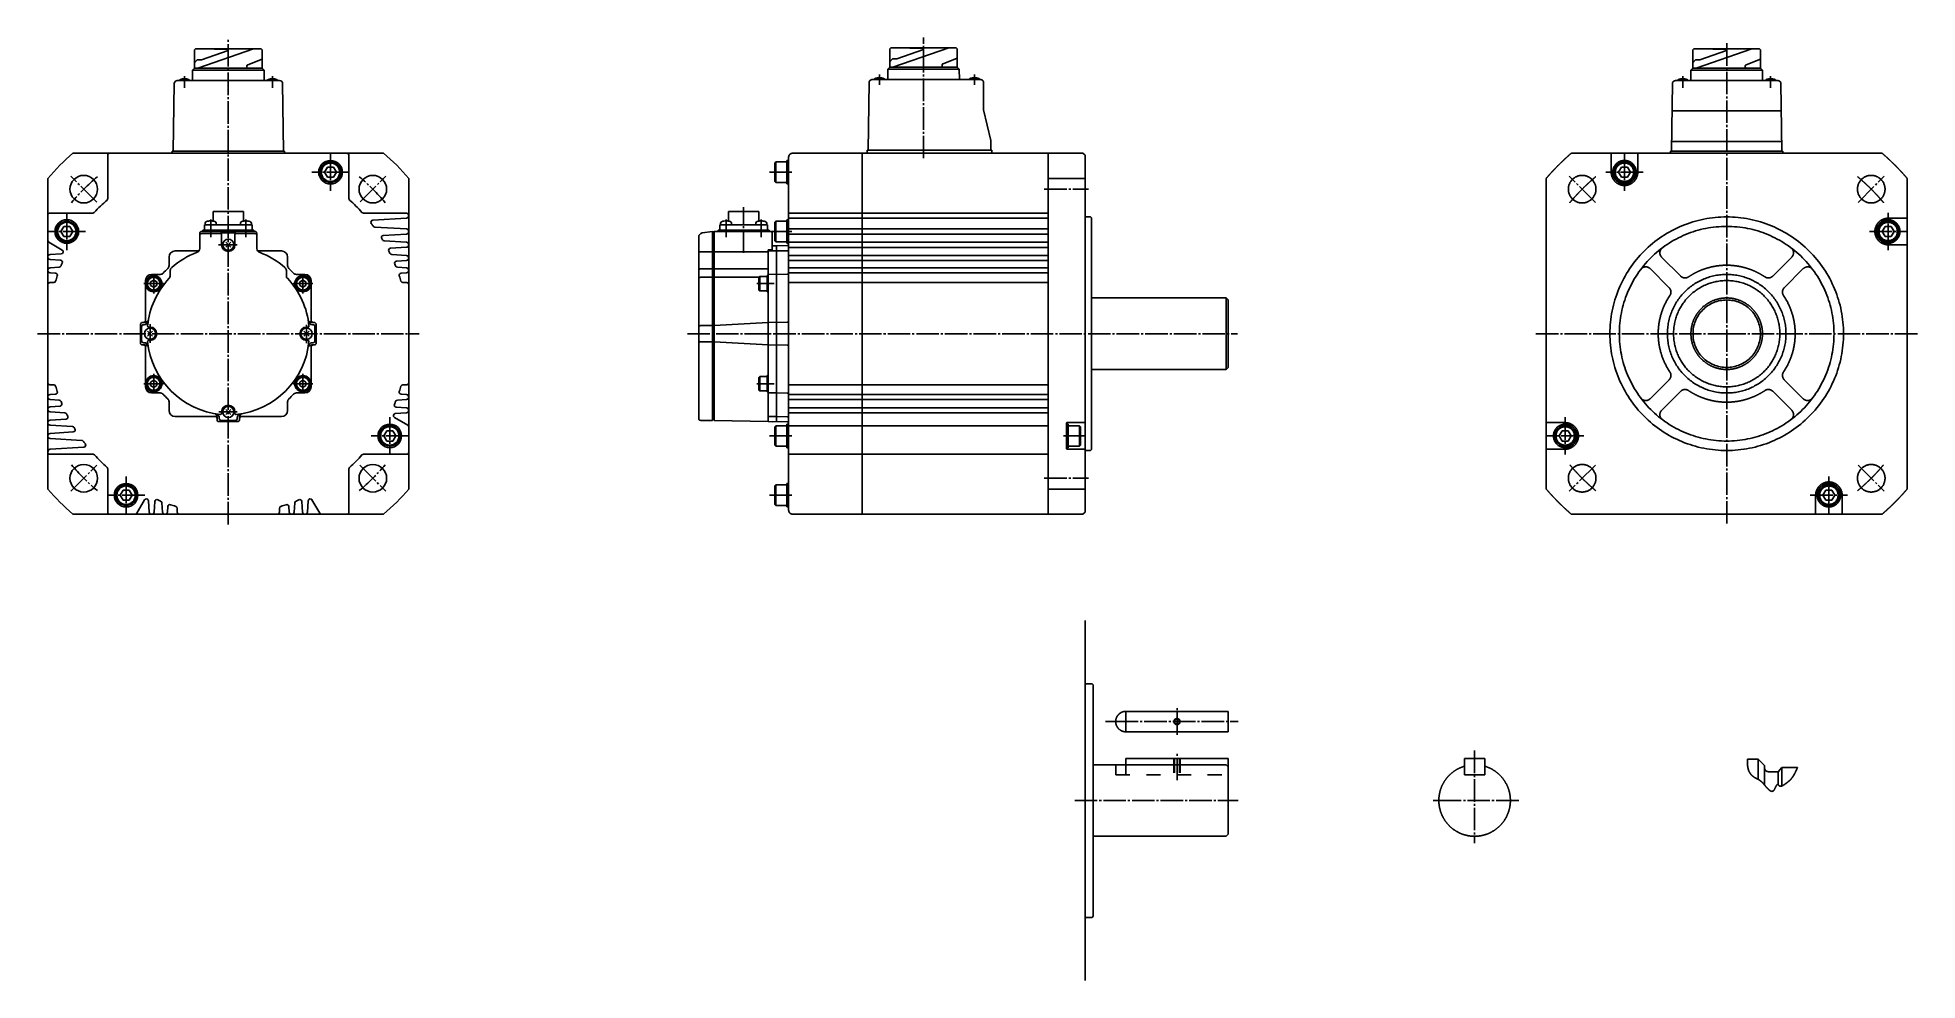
# Model space of a CAD drawing. Extents: x 0 to 920, y 0 to 461.
import ezdxf

# ---------------------------------------------------------------- set-up
doc = ezdxf.new("R2010")
doc.units = 0
doc.linetypes.add('DASH_CENTER', pattern=[14, 11, -1, 1, -1])
doc.linetypes.add('DASHED', pattern=[15, 7, -8])
doc.layers.get('0').update_dxf_attribs({"linetype": 'CONTINUOUS'})

msp = doc.modelspace()

# ---------------------------------------------------------------- linework, layer by layer
at = {"color": 1, "linetype": 'DASH_CENTER'}
for p, q in [((93.3, 223.05), (93.3, 460.7)), ((433.42, 402.15), (433.42, 461.2)), ((826.34, 458.46), (826.34, 223.05)), ((71.86, 436.65), (71.86, 442.39)), ((114.86, 436.65), (114.86, 442.39)), ((411.82, 438.15), (411.82, 443.15)), ((458.32, 443.15), (458.32, 438.15)), ((804.84, 436.65), (804.84, 442.39)), ((847.84, 442.39), (847.84, 436.65)), ((143.3, 404.45), (143.3, 386.25)), ((776.34, 404.45), (776.34, 386.25)), ((28.95, 380.69), (16.22, 393.42)), ((152.4, 395.35), (134.2, 395.35)), ((157.76, 380.81), (170.37, 393.42)), ((358.12, 395.35), (368.92, 395.35)), ((492.49, 387.06), (514.05, 387.06)), ((762.09, 380.6), (749.27, 393.42)), ((785.44, 395.35), (767.24, 395.35)), ((890.59, 380.6), (903.42, 393.42)), ((345.42, 355.9), (345.42, 378.29)), ((14.3, 375.45), (14.3, 357.25)), ((84.67, 372.15), (84.67, 363.65)), ((101.93, 363.65), (101.93, 372.15)), ((336.79, 372.15), (336.79, 363.65)), ((354.05, 363.65), (354.05, 372.15)), ((905.34, 357.25), (905.34, 375.45)), ((23.4, 366.35), (5.2, 366.35)), ((88.55, 359.85), (97.61, 359.85)), ((358.12, 366.35), (368.92, 366.35)), ((896.24, 366.35), (914.44, 366.35)), ((61.6, 340.85), (52, 340.85)), ((56.8, 336.05), (56.8, 345.65)), ((134.6, 340.85), (125, 340.85)), ((129.8, 345.65), (129.8, 336.05)), ((351.92, 340.85), (360.42, 340.85)), ((0, 316.35), (186.6, 316.35)), ((55.05, 320.96), (55.05, 316.35)), ((55.05, 316.35), (55.05, 311.95)), ((131.55, 311.73), (131.55, 320.74)), ((317.9, 316.35), (587.02, 316.35)), ((733.04, 316.35), (831.34, 316.35)), ((919.64, 316.35), (821.34, 316.35)), ((56.8, 287.05), (56.8, 296.65)), ((129.8, 296.65), (129.8, 287.05)), ((52, 291.85), (61.6, 291.85)), ((125, 291.85), (134.6, 291.85)), ((351.92, 291.85), (360.42, 291.85)), ((88.68, 278.1), (97.69, 278.1)), ((172.3, 275.45), (172.3, 257.25)), ((747.34, 275.45), (747.34, 257.25)), ((181.4, 266.35), (163.2, 266.35)), ((358.12, 266.35), (368.92, 266.35)), ((512.73, 266.35), (501.93, 266.35)), ((756.44, 266.35), (738.24, 266.35)), ((16.22, 239.27), (28.95, 252)), ((157.65, 252), (170.37, 239.27)), ((762.09, 252.09), (749.27, 239.27)), ((890.59, 252.09), (903.42, 239.27)), ((43.3, 246.45), (43.3, 228.25)), ((492.49, 245.64), (514.05, 245.64)), ((876.34, 228.25), (876.34, 246.45)), ((52.4, 237.35), (34.2, 237.35)), ((47.85, 237.35), (43.3, 237.35)), ((358.12, 237.35), (368.92, 237.35)), ((867.24, 237.35), (885.44, 237.35)), ((557.42, 120.18), (557.42, 133.28)), ((522.42, 126.61), (527.42, 126.61)), ((527.42, 126.61), (587.42, 126.61)), ((557.42, 97.9), (557.42, 111)), ((703.02, 112.41), (703.02, 70.5)), ((507.42, 88), (587.42, 88)), ((682.77, 88), (685.52, 88)), ((685.52, 88), (720.52, 88)), ((720.52, 88), (724.58, 88)), ((703.02, 70.5), (703.02, 67.15))]:
    msp.add_line(p, q, dxfattribs=at)
at = {"color": 7, "linetype": 'CONTINUOUS'}
for p, q in [((76.8, 455.2), (77.3, 455.7)), ((76.8, 446.26), (76.8, 455.2)), ((109.3, 455.7), (77.3, 455.7)), ((109.3, 455.7), (77.31, 455.7)), ((105.63, 455.7), (78.32, 446.26)), ((79.83, 455.7), (93.24, 455.31)), ((93.24, 454.84), (80.24, 450.35)), ((93.24, 455.31), (93.24, 454.84)), ((109.8, 450.67), (102.84, 447.94)), ((109.8, 455.2), (109.3, 455.7)), ((109.8, 455.2), (109.8, 446.26)), ((416.93, 455.7), (417.43, 456.2)), ((416.93, 446.76), (416.93, 455.7)), ((416.93, 449.35), (418.18, 450.85)), ((449.42, 456.2), (417.43, 456.2)), ((449.42, 456.2), (417.43, 456.2)), ((449.42, 456.2), (417.44, 456.2)), ((420.36, 450.85), (418.18, 450.85)), ((445.75, 456.2), (418.45, 446.76)), ((419.95, 456.2), (433.37, 455.81)), ((433.37, 455.34), (420.36, 450.85)), ((433.37, 455.81), (433.37, 455.34)), ((449.92, 451.17), (442.96, 448.44)), ((449.92, 455.7), (449.42, 456.2)), ((449.92, 455.7), (449.92, 446.76)), ((809.84, 455.2), (810.34, 455.7)), ((809.84, 446.26), (809.84, 455.2)), ((842.34, 455.7), (810.34, 455.7)), ((842.34, 455.7), (810.35, 455.7)), ((838.67, 455.7), (811.37, 446.26)), ((812.87, 455.7), (826.28, 455.31)), ((826.28, 454.84), (813.28, 450.35)), ((826.28, 455.31), (826.28, 454.84)), ((842.84, 450.67), (835.88, 447.94)), ((842.84, 455.2), (842.34, 455.7)), ((842.84, 455.2), (842.84, 446.26)), ((75.77, 440.15), (75.8, 445.26)), ((75.8, 445.26), (76.8, 446.26)), ((110.8, 445.26), (75.8, 445.26)), ((76.8, 448.85), (78.06, 450.35)), ((76.8, 446.26), (103.11, 446.26)), ((80.24, 450.35), (78.06, 450.35)), ((102.36, 447.24), (102.36, 447.01)), ((103.11, 446.26), (109.8, 446.26)), ((109.8, 446.26), (110.8, 445.26)), ((109.8, 446.26), (110.8, 445.26)), ((110.8, 445.26), (110.83, 440.15)), ((415.9, 440.65), (415.93, 445.76)), ((415.93, 445.76), (416.93, 446.76)), ((450.92, 445.76), (415.93, 445.76)), ((416.93, 446.76), (443.23, 446.76)), ((442.48, 447.74), (442.48, 447.51)), ((443.23, 446.76), (449.92, 446.76)), ((449.92, 446.76), (450.92, 445.76)), ((449.92, 446.76), (450.92, 445.76)), ((450.92, 445.76), (450.95, 440.65)), ((808.81, 440.15), (808.84, 445.26)), ((808.84, 445.26), (809.84, 446.26)), ((843.84, 445.26), (808.84, 445.26)), ((809.84, 448.85), (811.1, 450.35)), ((809.84, 446.26), (836.15, 446.26)), ((813.28, 450.35), (811.1, 450.35)), ((835.4, 447.25), (835.4, 447.01)), ((836.15, 446.26), (842.84, 446.26)), ((842.84, 446.26), (843.84, 445.26)), ((842.84, 446.26), (843.84, 445.26)), ((843.84, 445.26), (843.87, 440.15)), ((66.84, 438.67), (66.36, 405.65)), ((68.34, 440.15), (93.36, 440.15)), ((93.36, 440.15), (118.38, 440.15)), ((120.35, 405.65), (119.88, 438.67)), ((406.8, 439.17), (406.33, 406.15)), ((408.3, 440.65), (434.82, 440.65)), ((434.82, 440.65), (461.32, 440.65)), ((462.82, 439.15), (462.82, 425.85)), ((799.82, 438.67), (799.35, 405.65)), ((801.32, 440.15), (826.34, 440.15)), ((826.34, 440.15), (851.36, 440.15)), ((853.34, 405.65), (852.86, 438.67)), ((466.32, 410.85), (462.82, 425.85)), ((799.63, 425.35), (826.34, 425.35)), ((826.34, 425.35), (853.05, 425.35)), ((169.3, 404.65), (17.3, 404.65)), ((35.3, 404.65), (151.3, 404.65)), ((65.86, 404.65), (65.86, 405.65)), ((65.86, 405.65), (76.16, 405.65)), ((65.86, 404.65), (66.36, 404.65)), ((66.5, 404.65), (73.3, 404.65)), ((76.16, 405.65), (110.67, 405.65)), ((110.67, 405.65), (120.86, 405.65)), ((113.3, 404.65), (120.1, 404.65)), ((120.36, 404.65), (120.86, 404.65)), ((120.86, 405.65), (120.86, 404.65)), ((369.42, 404.65), (403.42, 404.65)), ((403.42, 404.65), (403.42, 228.05)), ((403.42, 404.65), (494.42, 404.65)), ((405.82, 406.15), (466.82, 406.15)), ((405.82, 406.15), (405.82, 404.65)), ((466.32, 406.15), (466.32, 410.85)), ((466.82, 406.15), (466.82, 404.65)), ((511.42, 404.65), (494.42, 404.65)), ((494.42, 404.65), (494.42, 228.05)), ((512.42, 403.65), (511.42, 404.65)), ((750.35, 404.65), (826.34, 404.65)), ((798.84, 405.65), (826.34, 405.65)), ((798.84, 404.65), (798.84, 405.65)), ((799.41, 410.35), (826.34, 410.35)), ((826.34, 410.35), (853.27, 410.35)), ((826.34, 405.65), (853.84, 405.65)), ((826.34, 404.65), (853.34, 404.65)), ((826.34, 404.65), (853.34, 404.65)), ((826.34, 404.65), (902.34, 404.65)), ((853.84, 405.65), (853.84, 404.65)), ((34.3, 382.49), (34.3, 403.65)), ((141.86, 397.85), (140.41, 395.35)), ((144.74, 397.85), (141.86, 397.85)), ((146.19, 395.35), (144.74, 397.85)), ((152.3, 403.65), (152.3, 382.49)), ((361.12, 400.35), (360.62, 399.85)), ((360.62, 390.85), (360.62, 399.85)), ((361.12, 400.35), (361.12, 390.35)), ((361.12, 400.35), (366.62, 400.35)), ((366.62, 401.1), (366.62, 389.6)), ((367.42, 401.1), (366.62, 401.1)), ((366.62, 395.35), (366.62, 400.35)), ((367.42, 316.35), (367.42, 402.65)), ((367.42, 402.65), (367.42, 396.02)), ((512.42, 403.65), (512.42, 316.35)), ((512.42, 403.65), (512.42, 396.45)), ((769.84, 395.35), (769.84, 404.15)), ((774.9, 397.85), (773.46, 395.35)), ((777.79, 397.85), (774.9, 397.85)), ((779.23, 395.35), (777.79, 397.85)), ((782.84, 395.35), (782.84, 404.15)), ((5, 392.34), (5, 240.35)), ((140.41, 395.35), (141.86, 392.85)), ((141.86, 392.85), (144.74, 392.85)), ((144.74, 392.85), (146.19, 395.35)), ((181.6, 240.35), (181.6, 392.34)), ((360.62, 390.85), (361.12, 390.35)), ((366.62, 390.35), (361.12, 390.35)), ((366.62, 390.35), (366.62, 395.35)), ((366.62, 389.6), (367.42, 389.6)), ((494.42, 392.34), (512.42, 392.34)), ((738.04, 240.35), (738.04, 392.34)), ((773.46, 395.35), (774.9, 392.85)), ((774.9, 392.85), (777.79, 392.85)), ((777.79, 392.85), (779.23, 395.35)), ((914.64, 392.34), (914.64, 240.35)), ((5, 361.92), (5, 374.35)), ((6, 375.35), (26.95, 375.35)), ((12.86, 368.85), (11.41, 366.35)), ((15.74, 368.85), (12.86, 368.85)), ((17.19, 366.35), (15.74, 368.85)), ((105, 369.55), (81.6, 369.55)), ((81.6, 369.55), (81.6, 367.05)), ((81.99, 370.39), (81.92, 369.55)), ((81.92, 369.55), (87.42, 369.55)), ((85.9, 371.44), (85.9, 376.1)), ((85.9, 376.1), (100.7, 376.1)), ((87.42, 369.55), (87.35, 370.39)), ((99.25, 370.39), (99.18, 369.55)), ((99.18, 369.55), (104.68, 369.55)), ((100.7, 376.1), (100.7, 371.44)), ((104.68, 369.55), (104.61, 370.39)), ((105, 367.05), (105, 369.55)), ((159.44, 375.35), (180.52, 375.35)), ((180.52, 372.86), (163.97, 371.85)), ((164.97, 368.54), (180.52, 367.58)), ((333.72, 369.55), (333.72, 367.05)), ((357.12, 369.55), (333.72, 369.55)), ((334.12, 370.39), (334.04, 369.55)), ((334.04, 369.55), (339.54, 369.55)), ((338.02, 371.44), (338.02, 376.1)), ((338.02, 376.1), (352.82, 376.1)), ((339.54, 369.55), (339.47, 370.39)), ((351.38, 370.39), (351.3, 369.55)), ((351.3, 369.55), (356.8, 369.55)), ((352.82, 376.1), (352.82, 371.44)), ((356.8, 369.55), (356.73, 370.39)), ((357.12, 367.05), (357.12, 369.55)), ((361.12, 371.35), (360.62, 370.85)), ((360.62, 361.85), (360.62, 370.85)), ((361.12, 371.35), (361.12, 361.35)), ((361.12, 371.35), (366.62, 371.35)), ((367.42, 372.1), (366.62, 372.1)), ((366.62, 372.1), (366.62, 360.6)), ((366.62, 366.35), (366.62, 371.35)), ((367.42, 375.35), (494.42, 375.35)), ((367.42, 372.85), (494.42, 372.85)), ((515.12, 373.5), (512.92, 373.5)), ((515.62, 373), (515.12, 373.5)), ((515.62, 373), (515.62, 368.85)), ((515.62, 368.85), (515.62, 259.7)), ((903.9, 368.85), (902.45, 366.35)), ((906.78, 368.85), (903.9, 368.85)), ((905.34, 372.85), (914.14, 372.85)), ((908.23, 366.35), (906.78, 368.85)), ((5.5, 361.06), (12.03, 357.29)), ((11.41, 366.35), (12.86, 363.85)), ((12.86, 363.85), (15.74, 363.85)), ((15.74, 363.85), (17.19, 366.35)), ((79.3, 365.35), (79.3, 358.03)), ((80.3, 366.35), (106.3, 366.35)), ((80.3, 365.35), (89.55, 365.35)), ((80.8, 367.05), (80.8, 366.35)), ((80.8, 367.05), (105.8, 367.05)), ((89.55, 365.35), (89.55, 365.69)), ((89.55, 365.69), (97.05, 365.69)), ((90.05, 359.85), (90.05, 364.85)), ((92.06, 358.61), (94.54, 361.08)), ((94.54, 358.61), (92.06, 361.08)), ((96.55, 359.85), (96.55, 364.85)), ((97.05, 365.35), (97.05, 365.69)), ((97.05, 365.35), (106.3, 365.35)), ((105.8, 366.35), (105.8, 367.05)), ((107.3, 365.35), (107.3, 358.03)), ((180.52, 365.1), (169.13, 364.41)), ((169.53, 361.76), (180.52, 361.08)), ((323.42, 274.95), (323.42, 363.64)), ((330.22, 366.35), (325.14, 365.62)), ((330.22, 366.35), (330.22, 273.95)), ((330.92, 366.15), (330.22, 366.15)), ((330.92, 273.95), (330.92, 366.35)), ((358.42, 366.35), (330.92, 366.35)), ((332.92, 367.05), (357.92, 367.05)), ((332.92, 367.05), (332.92, 366.35)), ((357.92, 366.35), (357.92, 367.05)), ((359.42, 365.35), (359.42, 357.55)), ((359.42, 359.38), (361.42, 359.35)), ((360.62, 361.85), (361.12, 361.35)), ((366.62, 361.35), (361.12, 361.35)), ((366.93, 359.45), (361.42, 359.35)), ((361.42, 359.36), (361.42, 287.35)), ((366.62, 361.35), (366.62, 366.35)), ((366.62, 360.6), (367.42, 360.6)), ((367.42, 367.59), (494.42, 367.59)), ((367.42, 365.09), (494.42, 365.09)), ((367.42, 361.09), (494.42, 361.09)), ((367.42, 272.74), (367.42, 359.95)), ((902.45, 366.35), (903.9, 363.85)), ((903.9, 363.85), (906.78, 363.85)), ((905.34, 359.85), (914.14, 359.85)), ((906.78, 363.85), (908.23, 366.35)), ((6.07, 355.09), (11.59, 355.42)), ((6.07, 352.6), (11.18, 352.29)), ((64.3, 349.65), (64.3, 353.85)), ((67.3, 356.85), (78.91, 356.85)), ((107.69, 356.85), (119.3, 356.85)), ((122.3, 353.85), (122.3, 349.65)), ((180.52, 358.6), (172.68, 358.12)), ((173.24, 355.03), (180.52, 354.58)), ((180.52, 352.1), (175.62, 351.8)), ((330.22, 356.47), (324.42, 356.47)), ((330.92, 356.47), (357.42, 356.47)), ((357.42, 273.42), (357.42, 357.35)), ((357.42, 357.35), (359.22, 357.35)), ((357.72, 356.85), (359.42, 356.88)), ((359.42, 356.88), (361.42, 356.85)), ((366.93, 356.96), (361.42, 356.86)), ((361.42, 350.85), (361.42, 273.34)), ((367.42, 358.59), (494.42, 358.59)), ((367.42, 354.59), (494.42, 354.59)), ((367.42, 353.85), (367.42, 316.35)), ((367.42, 352.09), (494.42, 352.09)), ((803.84, 344.51), (794.52, 353.82)), ((858.15, 353.82), (848.84, 344.5)), ((5, 316.35), (5, 340.35)), ((7.87, 341.35), (6, 341.35)), ((6.07, 348.59), (10.59, 348.86)), ((6.07, 346.1), (8.76, 345.94)), ((52.8, 322.85), (52.8, 342.35)), ((56.8, 342.58), (55.3, 341.71)), ((55.3, 341.71), (55.3, 339.98)), ((55.8, 345.35), (59.99, 345.35)), ((58.3, 341.71), (56.8, 342.58)), ((58.3, 339.98), (58.3, 341.71)), ((64.9, 344.82), (64.9, 347.26)), ((121.7, 347.26), (121.7, 344.82)), ((126.6, 345.35), (130.8, 345.35)), ((129.8, 342.58), (128.3, 341.71)), ((128.3, 341.71), (128.3, 339.98)), ((131.3, 341.71), (129.8, 342.58)), ((131.3, 339.98), (131.3, 341.71)), ((133.8, 342.35), (133.8, 322.85)), ((176.01, 348.86), (180.52, 348.58)), ((180.52, 346.1), (177.84, 345.94)), ((178.73, 341.34), (180.6, 341.34)), ((181.6, 340.34), (181.6, 316.35)), ((330.22, 348.1), (324.42, 348.1)), ((324.42, 343.95), (330.22, 343.95)), ((357.42, 348.1), (330.92, 348.1)), ((330.92, 343.95), (352.92, 343.95)), ((353.27, 344.35), (352.92, 344)), ((352.92, 337.7), (352.92, 344)), ((353.27, 344.35), (353.27, 337.35)), ((353.27, 344.35), (356.92, 344.35)), ((356.92, 336.85), (356.92, 344.85)), ((356.92, 344.85), (357.42, 344.85)), ((366.93, 345.44), (357.72, 345.28)), ((367.42, 348.59), (494.42, 348.59)), ((367.42, 346.09), (494.42, 346.09)), ((367.42, 341.34), (494.42, 341.34)), ((798.18, 338.85), (788.86, 348.17)), ((854.5, 338.85), (863.83, 348.18)), ((55.3, 339.98), (56.8, 339.11)), ((56.8, 339.11), (58.3, 339.98)), ((128.3, 339.98), (129.8, 339.11)), ((129.8, 339.11), (131.3, 339.98)), ((352.92, 337.7), (353.27, 337.35)), ((356.92, 337.35), (353.27, 337.35)), ((356.92, 336.85), (357.42, 336.85)), ((515.62, 333.85), (527.42, 333.85)), ((527.42, 333.85), (581.42, 333.85)), ((582.42, 332.85), (581.42, 333.85)), ((581.42, 333.85), (581.42, 298.85)), ((582.42, 332.85), (582.42, 328.85)), ((366.93, 321.94), (357.72, 321.78)), ((582.42, 328.85), (582.42, 316.35)), ((5, 292.35), (5, 316.35)), ((50.3, 311.8), (50.3, 320.89)), ((50.3, 311.85), (50.3, 320.85)), ((50.3, 311.84), (50.3, 320.84)), ((50.9, 319.75), (50.9, 312.95)), ((51.3, 321.85), (51.8, 321.85)), ((52.48, 321.84), (51.3, 321.84)), ((52.14, 320.75), (51.9, 320.75)), ((56.29, 315.11), (53.81, 317.58)), ((53.81, 315.11), (56.29, 317.58)), ((55.05, 319.6), (54.33, 319.6)), ((55.05, 313.1), (54.33, 313.1)), ((130.31, 315.11), (132.79, 317.58)), ((132.79, 315.11), (130.31, 317.58)), ((131.55, 319.6), (132.27, 319.6)), ((131.55, 313.1), (132.27, 313.1)), ((135.3, 321.84), (134.12, 321.84)), ((134.7, 320.75), (134.45, 320.75)), ((134.8, 321.85), (135.3, 321.85)), ((135.7, 319.75), (135.7, 312.95)), ((136.3, 321), (136.3, 311.69)), ((136.3, 320.89), (136.3, 311.8)), ((136.3, 320.85), (136.3, 311.85)), ((136.3, 320.84), (136.3, 311.84)), ((181.6, 316.35), (181.6, 292.35)), ((330.22, 320.35), (324.42, 320.35)), ((357.42, 321.85), (330.92, 320.35)), ((367.42, 230.05), (367.42, 316.35)), ((512.42, 316.35), (512.42, 229.05)), ((582.42, 316.35), (582.42, 303.85)), ((51.3, 310.85), (51.8, 310.85)), ((51.3, 310.84), (52.48, 310.84)), ((51.9, 311.95), (52.14, 311.95)), ((52.8, 308.85), (52.8, 309.85)), ((52.8, 290.35), (52.8, 308.85)), ((133.8, 309.85), (133.8, 308.85)), ((133.8, 308.85), (133.8, 290.35)), ((134.12, 310.84), (135.3, 310.84)), ((134.45, 311.95), (134.7, 311.95)), ((135.3, 310.85), (134.8, 310.85)), ((324.42, 312.35), (330.22, 312.35)), ((330.92, 312.35), (357.42, 310.85)), ((357.72, 310.91), (366.93, 310.75)), ((582.42, 303.85), (582.42, 299.85)), ((353.27, 295.35), (352.92, 295)), ((352.92, 288.7), (352.92, 295)), ((353.27, 295.35), (356.92, 295.35)), ((353.27, 295.35), (353.27, 288.35)), ((356.92, 295.85), (357.42, 295.85)), ((356.92, 287.85), (356.92, 295.85)), ((527.42, 298.85), (515.62, 298.85)), ((581.42, 298.85), (527.42, 298.85)), ((581.42, 298.85), (582.42, 299.85)), ((7.87, 291.35), (6, 291.35)), ((6.07, 286.59), (8.76, 286.75)), ((56.8, 293.58), (55.3, 292.71)), ((55.3, 292.71), (55.3, 290.98)), ((55.3, 290.98), (56.8, 290.11)), ((59.99, 287.35), (55.8, 287.35)), ((58.3, 292.71), (56.8, 293.58)), ((56.8, 290.11), (58.3, 290.98)), ((58.3, 290.98), (58.3, 292.71)), ((130.8, 287.35), (126.6, 287.35)), ((129.8, 293.58), (128.3, 292.71)), ((128.3, 292.71), (128.3, 290.98)), ((128.3, 290.98), (129.8, 290.11)), ((131.3, 292.71), (129.8, 293.58)), ((129.8, 290.11), (131.3, 290.98)), ((131.3, 290.98), (131.3, 292.71)), ((180.52, 286.59), (177.84, 286.75)), ((178.73, 291.35), (180.6, 291.35)), ((352.92, 288.7), (353.27, 288.35)), ((356.92, 288.35), (353.27, 288.35)), ((356.92, 287.85), (357.42, 287.85)), ((357.72, 287.41), (361.42, 287.35)), ((361.42, 287.35), (366.93, 287.25)), ((361.42, 287.35), (361.42, 281.85)), ((367.42, 291.35), (494.42, 291.35)), ((367.42, 286.6), (494.42, 286.6)), ((798.18, 293.84), (788.85, 284.51)), ((794.53, 278.88), (803.84, 288.19)), ((848.84, 288.19), (858.16, 278.87)), ((854.5, 293.84), (863.82, 284.52)), ((10.59, 283.83), (6.07, 284.11)), ((6.07, 280.59), (10.98, 280.89)), ((13.36, 277.66), (6.07, 278.11)), ((64.3, 278.85), (64.3, 283.04)), ((90.05, 278.1), (90.05, 277.38)), ((92.06, 276.86), (94.54, 279.33)), ((94.54, 276.86), (92.06, 279.33)), ((96.55, 278.1), (96.55, 277.38)), ((122.3, 283.04), (122.3, 278.85)), ((180.52, 277.6), (175.01, 277.27)), ((180.52, 280.09), (175.42, 280.4)), ((180.52, 284.1), (176.01, 283.83)), ((367.42, 284.1), (494.42, 284.1)), ((367.42, 280.1), (494.42, 280.1)), ((367.42, 277.6), (494.42, 277.6)), ((6.07, 274.09), (13.91, 274.57)), ((17.07, 270.94), (6.07, 271.61)), ((6.07, 267.59), (17.47, 268.28)), ((86.8, 275.85), (67.3, 275.85)), ((86.53, 275.85), (85.8, 275.85)), ((87.8, 275.53), (87.8, 274.35)), ((87.8, 274.85), (87.8, 274.35)), ((97.84, 273.35), (88.76, 273.35)), ((97.8, 273.35), (88.8, 273.35)), ((97.8, 273.35), (88.8, 273.35)), ((88.9, 275.19), (88.9, 274.95)), ((89.9, 273.95), (96.7, 273.95)), ((97.7, 274.95), (97.7, 275.19)), ((98.8, 274.35), (98.8, 275.53)), ((98.8, 274.85), (98.8, 274.35)), ((119.3, 275.85), (99.8, 275.85)), ((170.86, 268.85), (169.41, 266.35)), ((173.74, 268.85), (170.86, 268.85)), ((175.19, 266.35), (173.74, 268.85)), ((181.1, 271.63), (174.57, 275.4)), ((181.6, 270.77), (181.6, 258.35)), ((324.42, 273.95), (330.22, 273.95)), ((330.22, 274.15), (330.92, 274.15)), ((330.92, 273.95), (357.42, 273.42)), ((359.42, 275.83), (357.72, 275.86)), ((359.42, 273.31), (357.72, 273.34)), ((361.42, 275.86), (359.42, 275.83)), ((361.42, 273.35), (359.42, 273.31)), ((361.12, 271.35), (360.62, 270.85)), ((360.62, 261.85), (360.62, 270.85)), ((361.12, 271.35), (366.62, 271.35)), ((361.12, 271.35), (361.12, 261.35)), ((361.42, 275.85), (366.93, 275.75)), ((361.42, 273.34), (366.93, 273.24)), ((367.42, 272.1), (366.62, 272.1)), ((366.62, 272.1), (366.62, 260.6)), ((366.62, 266.35), (366.62, 271.35)), ((367.42, 271.35), (494.42, 271.35)), ((503.42, 272.65), (503.42, 260.05)), ((504.22, 272.1), (503.42, 272.1)), ((512.42, 272.85), (503.62, 272.85)), ((504.22, 260.6), (504.22, 272.1)), ((504.22, 271.35), (509.72, 271.35)), ((504.22, 271.35), (504.22, 266.35)), ((510.22, 270.85), (509.72, 271.35)), ((509.72, 261.35), (509.72, 271.35)), ((510.22, 270.85), (510.22, 261.85)), ((747.34, 272.85), (738.54, 272.85)), ((745.9, 268.85), (744.46, 266.35)), ((748.79, 268.85), (745.9, 268.85)), ((750.23, 266.35), (748.79, 268.85)), ((5, 258.59), (5, 258.35)), ((21.63, 264.15), (6.07, 265.11)), ((6.17, 259.83), (22.63, 260.84)), ((169.41, 266.35), (170.86, 263.85)), ((170.86, 263.85), (173.74, 263.85)), ((173.74, 263.85), (175.19, 266.35)), ((360.62, 261.85), (361.12, 261.35)), ((366.62, 261.35), (361.12, 261.35)), ((366.62, 261.35), (366.62, 266.35)), ((366.62, 260.6), (367.42, 260.6)), ((503.42, 260.6), (504.22, 260.6)), ((503.62, 259.85), (512.42, 259.85)), ((504.22, 266.35), (504.22, 261.35)), ((509.72, 261.35), (504.22, 261.35)), ((509.72, 261.35), (510.22, 261.85)), ((512.92, 259.2), (515.12, 259.2)), ((515.12, 259.2), (515.62, 259.7)), ((747.34, 259.85), (738.54, 259.85)), ((744.46, 266.35), (745.9, 263.85)), ((745.9, 263.85), (748.79, 263.85)), ((748.79, 263.85), (750.23, 266.35)), ((27.16, 257.35), (6, 257.35)), ((34.3, 229.05), (34.3, 250.21)), ((152.3, 250.21), (152.3, 229.05)), ((180.6, 257.35), (159.44, 257.35)), ((367.42, 257.35), (494.42, 257.35)), ((41.86, 239.85), (40.41, 237.35)), ((44.74, 239.85), (41.86, 239.85)), ((46.19, 237.35), (44.74, 239.85)), ((361.12, 242.35), (360.62, 241.85)), ((360.62, 232.85), (360.62, 241.85)), ((361.12, 242.35), (361.12, 232.35)), ((361.12, 242.35), (366.62, 242.35)), ((366.62, 243.1), (366.62, 231.6)), ((367.42, 243.1), (366.62, 243.1)), ((366.62, 237.35), (366.62, 242.35)), ((494.42, 240.35), (512.42, 240.35)), ((874.9, 239.85), (873.45, 237.35)), ((877.78, 239.85), (874.9, 239.85)), ((879.23, 237.35), (877.78, 239.85)), ((40.41, 237.35), (41.86, 234.85)), ((41.86, 234.85), (44.74, 234.85)), ((44.74, 234.85), (46.19, 237.35)), ((48.59, 228.55), (52.36, 235.07)), ((54.56, 229.12), (54.22, 234.63)), ((57.04, 229.12), (57.35, 234.23)), ((61.06, 229.12), (60.78, 233.63)), ((63.54, 229.12), (63.7, 231.81)), ((68.3, 229.05), (68.3, 230.91)), ((118.3, 230.91), (118.3, 229.05)), ((122.89, 231.81), (123.06, 229.12)), ((125.82, 233.63), (125.54, 229.12)), ((129.25, 234.23), (129.56, 229.12)), ((132.38, 234.63), (132.04, 229.12)), ((134.24, 235.07), (138.01, 228.55)), ((360.62, 232.85), (361.12, 232.35)), ((366.62, 232.35), (361.12, 232.35)), ((366.62, 232.35), (366.62, 237.35)), ((366.62, 231.6), (367.42, 231.6)), ((512.42, 236.24), (512.42, 229.05)), ((869.84, 237.35), (869.84, 228.55)), ((873.45, 237.35), (874.9, 234.85)), ((874.9, 234.85), (877.78, 234.85)), ((877.78, 234.85), (879.23, 237.35)), ((882.84, 237.35), (882.84, 228.55)), ((17.3, 228.05), (169.29, 228.05)), ((47.72, 228.05), (35.3, 228.05)), ((117.3, 228.05), (69.3, 228.05)), ((151.3, 228.05), (138.88, 228.05)), ((403.42, 228.05), (369.42, 228.05)), ((403.42, 228.05), (494.42, 228.05)), ((494.42, 228.05), (511.42, 228.05)), ((511.42, 228.05), (512.42, 229.05)), ((826.34, 228.05), (750.35, 228.05)), ((902.34, 228.05), (826.34, 228.05)), ((853.34, 228.05), (826.34, 228.05)), ((512.42, 176), (512.42, 145.65)), ((512.42, 145.65), (512.42, 30.35)), ((512.92, 145.15), (515.92, 145.15)), ((516.42, 144.65), (515.92, 145.15)), ((516.42, 144.65), (516.42, 105.5)), ((532.42, 131.61), (532.42, 121.61)), ((582.42, 131.61), (532.42, 131.61)), ((582.42, 121.61), (582.42, 131.61)), ((532.42, 121.61), (582.42, 121.61)), ((516.42, 105.5), (527.42, 105.5)), ((516.42, 105.5), (516.42, 70.5)), ((527.42, 105.5), (532.42, 105.5)), ((532.42, 108.5), (555.92, 108.5)), ((532.42, 105.5), (532.42, 108.5)), ((532.42, 105.5), (581.42, 105.5)), ((555.92, 108.5), (556.17, 108.5)), ((556.17, 108.5), (558.67, 108.5)), ((558.67, 108.5), (558.92, 108.5)), ((558.92, 108.5), (582.42, 108.5)), ((581.42, 105.5), (582.42, 104.5)), ((582.42, 108.5), (582.42, 104.29)), ((582.42, 104.5), (582.42, 104.29)), ((582.42, 104.29), (582.42, 100.5)), ((698.02, 108.5), (698.02, 104.77)), ((708.02, 108.5), (698.02, 108.5)), ((698.02, 104.77), (698.02, 100.5)), ((708.02, 104.77), (708.02, 108.5)), ((708.02, 100.5), (708.02, 104.77)), ((841.7, 108.17), (836.53, 108.17)), ((841.7, 108.17), (844.82, 105.17)), ((841.7, 98.37), (841.7, 108.17)), ((844.82, 95.62), (844.82, 105.17)), ((846.82, 102.09), (851.46, 102.09)), ((851.46, 102.09), (853.32, 104.13)), ((851.46, 102.09), (851.46, 95.77)), ((861, 104.13), (853.32, 104.13)), ((853.32, 95.09), (853.32, 104.13)), ((582.42, 100.5), (582.42, 71.5)), ((698.02, 100.5), (708.02, 100.5)), ((581.42, 70.5), (516.42, 70.5)), ((516.42, 70.5), (516.42, 31.35)), ((582.42, 71.5), (581.42, 70.5)), ((512.42, 30.35), (512.42, 0)), ((512.92, 30.85), (515.92, 30.85)), ((516.42, 31.35), (515.92, 30.85))]:
    msp.add_line(p, q, dxfattribs=at)
at = {"color": 2, "linetype": 'DASHED'}
for p, q in [((527.42, 105.5), (527.42, 100.5)), ((555.92, 108.5), (555.92, 100.5)), ((558.92, 108.5), (558.92, 100.5)), ((527.42, 100.5), (582.42, 100.5))]:
    msp.add_line(p, q, dxfattribs=at)
at = {"color": 7, "linetype": 'DASHED'}
for p, q in [((532.42, 100.5), (532.42, 105.5)), ((556.17, 108.5), (556.17, 100.5)), ((558.67, 108.5), (558.67, 100.5))]:
    msp.add_line(p, q, dxfattribs=at)
at = {"color": 2, "linetype": 'CONTINUOUS'}
for p, q in [((836.52, 107.6), (836.51, 107.56)), ((836.51, 107.56), (836.51, 107.52)), ((836.51, 107.52), (836.51, 107.48)), ((836.51, 107.48), (836.51, 107.44)), ((836.51, 107.44), (836.51, 107.4)), ((836.51, 107.4), (836.51, 107.36)), ((836.51, 107.36), (836.51, 107.32)), ((836.51, 107.32), (836.51, 107.28)), ((836.51, 107.28), (836.51, 107.24)), ((836.51, 107.24), (836.51, 107.2)), ((836.51, 107.2), (836.51, 107.16)), ((836.51, 107.16), (836.51, 107.12)), ((836.51, 107.12), (836.51, 107.08)), ((836.51, 107.08), (836.51, 107.04)), ((836.51, 107.04), (836.51, 107)), ((836.51, 107), (836.51, 106.95)), ((836.51, 106.95), (836.51, 106.91)), ((836.51, 106.91), (836.51, 106.87)), ((836.51, 106.87), (836.51, 106.83)), ((836.51, 106.83), (836.51, 106.79)), ((836.51, 106.79), (836.51, 106.75)), ((836.51, 106.75), (836.51, 106.71)), ((836.51, 106.71), (836.51, 106.67)), ((836.51, 106.67), (836.51, 106.63)), ((836.51, 106.63), (836.51, 106.59)), ((836.51, 106.59), (836.51, 106.55)), ((836.51, 106.55), (836.51, 106.51)), ((836.51, 106.51), (836.51, 106.47)), ((836.51, 106.47), (836.51, 106.43)), ((836.51, 106.43), (836.51, 106.39)), ((836.51, 106.39), (836.51, 106.35)), ((836.51, 106.35), (836.51, 106.31)), ((836.51, 106.31), (836.52, 106.27)), ((836.53, 108.17), (836.52, 108.13)), ((836.52, 108.13), (836.52, 108.09)), ((836.52, 108.09), (836.52, 108.05)), ((836.52, 108.05), (836.52, 108.01)), ((836.52, 108.01), (836.52, 107.97)), ((836.52, 107.97), (836.52, 107.93)), ((836.52, 107.93), (836.52, 107.89)), ((836.52, 107.89), (836.52, 107.85)), ((836.52, 107.85), (836.52, 107.81)), ((836.52, 107.81), (836.52, 107.76)), ((836.52, 107.76), (836.52, 107.72)), ((836.52, 107.72), (836.52, 107.68)), ((836.52, 107.68), (836.52, 107.64)), ((836.52, 107.64), (836.52, 107.6)), ((836.52, 106.27), (836.52, 106.23)), ((836.52, 106.23), (836.52, 106.18)), ((836.52, 106.18), (836.52, 106.14)), ((836.52, 106.14), (836.52, 106.1)), ((836.52, 106.1), (836.52, 106.06)), ((836.52, 106.06), (836.52, 106.02)), ((836.52, 106.02), (836.52, 105.98)), ((836.52, 105.98), (836.52, 105.94)), ((836.52, 105.94), (836.53, 105.9)), ((836.53, 105.9), (836.53, 105.86)), ((836.53, 105.86), (836.53, 105.82)), ((836.53, 105.82), (836.53, 105.78)), ((836.53, 105.78), (836.53, 105.74)), ((836.53, 105.74), (836.53, 105.7)), ((836.53, 105.7), (836.54, 105.66)), ((836.54, 105.66), (836.54, 105.62)), ((836.54, 105.62), (836.54, 105.58)), ((836.54, 105.58), (836.54, 105.54)), ((836.54, 105.54), (836.55, 105.5)), ((836.55, 105.5), (836.55, 105.46)), ((836.55, 105.46), (836.55, 105.42)), ((836.55, 105.42), (836.55, 105.37)), ((836.55, 105.37), (836.56, 105.33)), ((836.56, 105.33), (836.56, 105.29)), ((836.56, 105.29), (836.56, 105.25)), ((836.56, 105.25), (836.57, 105.21)), ((836.57, 105.21), (836.57, 105.17)), ((836.57, 105.17), (836.57, 105.13)), ((836.57, 105.13), (836.58, 105.09)), ((836.58, 105.09), (836.58, 105.05)), ((836.58, 105.05), (836.58, 105.01)), ((836.58, 105.01), (836.59, 104.97)), ((836.59, 104.97), (836.59, 104.93)), ((836.59, 104.93), (836.59, 104.89)), ((836.59, 104.89), (836.6, 104.85)), ((836.6, 104.85), (836.6, 104.81)), ((836.6, 104.81), (836.61, 104.77)), ((836.61, 104.77), (836.61, 104.73)), ((836.61, 104.73), (836.62, 104.69)), ((836.62, 104.69), (836.62, 104.65)), ((836.62, 104.65), (836.63, 104.61)), ((836.63, 104.61), (836.63, 104.57)), ((836.63, 104.57), (836.64, 104.53)), ((836.64, 104.53), (836.64, 104.49)), ((836.64, 104.49), (836.65, 104.45)), ((836.65, 104.45), (836.66, 104.41)), ((836.66, 104.41), (836.66, 104.37)), ((836.66, 104.37), (836.67, 104.33)), ((836.67, 104.33), (836.67, 104.29)), ((836.67, 104.29), (836.68, 104.25)), ((836.68, 104.25), (836.69, 104.21)), ((836.69, 104.21), (836.69, 104.17)), ((836.69, 104.17), (836.7, 104.13)), ((836.7, 104.13), (836.71, 104.09)), ((836.71, 104.09), (836.72, 104.05)), ((836.72, 104.05), (836.72, 104.01)), ((836.72, 104.01), (836.73, 103.97)), ((836.73, 103.97), (836.74, 103.93)), ((836.74, 103.93), (836.75, 103.89)), ((836.75, 103.89), (836.76, 103.85)), ((836.76, 103.85), (836.76, 103.81)), ((836.76, 103.81), (836.77, 103.77)), ((836.77, 103.77), (836.78, 103.73)), ((836.78, 103.73), (836.79, 103.69)), ((836.79, 103.69), (836.8, 103.65)), ((836.8, 103.65), (836.81, 103.61)), ((836.81, 103.61), (836.82, 103.57)), ((836.82, 103.57), (836.83, 103.53)), ((836.83, 103.53), (836.84, 103.49)), ((836.84, 103.49), (836.85, 103.45)), ((836.85, 103.45), (836.86, 103.41)), ((836.86, 103.41), (836.87, 103.37)), ((836.87, 103.37), (836.88, 103.33)), ((836.88, 103.33), (836.89, 103.29)), ((836.89, 103.29), (836.9, 103.26)), ((836.9, 103.26), (836.91, 103.22)), ((836.91, 103.22), (836.93, 103.18)), ((836.93, 103.18), (836.94, 103.14)), ((836.94, 103.14), (836.95, 103.1)), ((836.95, 103.1), (836.96, 103.06)), ((836.96, 103.06), (836.97, 103.02)), ((836.97, 103.02), (836.99, 102.98)), ((836.99, 102.98), (837, 102.95)), ((837, 102.95), (837.01, 102.91)), ((837.01, 102.91), (837.03, 102.87)), ((837.03, 102.87), (837.04, 102.83)), ((837.04, 102.83), (837.05, 102.79)), ((837.05, 102.79), (837.07, 102.75)), ((837.07, 102.75), (837.08, 102.72)), ((837.08, 102.72), (837.09, 102.68)), ((837.09, 102.68), (837.11, 102.64)), ((837.11, 102.64), (837.12, 102.6)), ((837.12, 102.6), (837.14, 102.56)), ((837.14, 102.56), (837.15, 102.53)), ((837.15, 102.53), (837.17, 102.49)), ((837.17, 102.49), (837.19, 102.45)), ((837.19, 102.45), (837.2, 102.41)), ((837.2, 102.41), (837.22, 102.38)), ((837.22, 102.38), (837.23, 102.34)), ((837.23, 102.34), (837.25, 102.3)), ((837.25, 102.3), (837.27, 102.27)), ((837.27, 102.27), (837.28, 102.23)), ((837.28, 102.23), (837.3, 102.19)), ((837.3, 102.19), (837.32, 102.16)), ((837.32, 102.16), (837.34, 102.12)), ((837.34, 102.12), (837.36, 102.08)), ((837.36, 102.08), (837.37, 102.05)), ((837.37, 102.05), (837.39, 102.01)), ((837.39, 102.01), (837.41, 101.97)), ((837.41, 101.97), (837.43, 101.94)), ((837.43, 101.94), (837.45, 101.9)), ((837.45, 101.9), (837.47, 101.87)), ((837.47, 101.87), (837.49, 101.83)), ((837.49, 101.83), (837.51, 101.8)), ((837.51, 101.8), (837.53, 101.76)), ((837.53, 101.76), (837.55, 101.73)), ((837.55, 101.73), (837.57, 101.69)), ((837.57, 101.69), (837.59, 101.66)), ((837.59, 101.66), (837.61, 101.62)), ((837.61, 101.62), (837.63, 101.59)), ((837.63, 101.59), (837.66, 101.55)), ((837.66, 101.55), (837.68, 101.52)), ((837.68, 101.52), (837.7, 101.49)), ((837.7, 101.49), (837.72, 101.45)), ((837.72, 101.45), (837.74, 101.42)), ((837.74, 101.42), (837.77, 101.38)), ((837.77, 101.38), (837.79, 101.35)), ((837.79, 101.35), (837.81, 101.32)), ((837.81, 101.32), (837.84, 101.28)), ((837.84, 101.28), (837.86, 101.25)), ((837.86, 101.25), (837.88, 101.22)), ((837.88, 101.22), (837.91, 101.18)), ((837.91, 101.18), (837.93, 101.15)), ((859.58, 101.13), (859.6, 101.17)), ((859.6, 101.17), (859.62, 101.2)), ((859.62, 101.2), (859.63, 101.24)), ((859.63, 101.24), (859.65, 101.27)), ((859.65, 101.27), (859.67, 101.31)), ((859.67, 101.31), (859.69, 101.35)), ((859.69, 101.35), (859.71, 101.38)), ((859.71, 101.38), (859.73, 101.42)), ((859.73, 101.42), (859.75, 101.45)), ((859.75, 101.45), (859.76, 101.49)), ((859.76, 101.49), (859.78, 101.53)), ((859.78, 101.53), (859.8, 101.56)), ((859.8, 101.56), (859.82, 101.6)), ((859.82, 101.6), (859.84, 101.63)), ((859.84, 101.63), (859.86, 101.67)), ((859.86, 101.67), (859.87, 101.71)), ((859.87, 101.71), (859.89, 101.74)), ((859.89, 101.74), (859.91, 101.78)), ((859.91, 101.78), (859.93, 101.82)), ((859.93, 101.82), (859.95, 101.85)), ((859.95, 101.85), (859.96, 101.89)), ((859.96, 101.89), (859.98, 101.93)), ((859.98, 101.93), (860, 101.96)), ((860, 101.96), (860.02, 102)), ((860.02, 102), (860.04, 102.03)), ((860.04, 102.03), (860.05, 102.07)), ((860.05, 102.07), (860.07, 102.11)), ((860.07, 102.11), (860.09, 102.14)), ((860.09, 102.14), (860.11, 102.18)), ((860.11, 102.18), (860.12, 102.22)), ((860.12, 102.22), (860.14, 102.25)), ((860.14, 102.25), (860.16, 102.29)), ((860.16, 102.29), (860.18, 102.33)), ((860.18, 102.33), (860.19, 102.36)), ((860.19, 102.36), (860.21, 102.4)), ((860.21, 102.4), (860.23, 102.44)), ((860.23, 102.44), (860.25, 102.47)), ((860.25, 102.47), (860.26, 102.51)), ((860.26, 102.51), (860.28, 102.55)), ((860.28, 102.55), (860.3, 102.58)), ((860.3, 102.58), (860.31, 102.62)), ((860.31, 102.62), (860.33, 102.66)), ((860.33, 102.66), (860.35, 102.69)), ((860.35, 102.69), (860.37, 102.73)), ((860.37, 102.73), (860.38, 102.77)), ((860.38, 102.77), (860.4, 102.8)), ((860.4, 102.8), (860.42, 102.84)), ((860.42, 102.84), (860.43, 102.88)), ((860.43, 102.88), (860.45, 102.91)), ((860.45, 102.91), (860.47, 102.95)), ((860.47, 102.95), (860.48, 102.99)), ((860.48, 102.99), (860.5, 103.02)), ((860.5, 103.02), (860.52, 103.06)), ((860.52, 103.06), (860.53, 103.1)), ((860.53, 103.1), (860.55, 103.14)), ((860.55, 103.14), (860.57, 103.17)), ((860.57, 103.17), (860.58, 103.21)), ((860.58, 103.21), (860.6, 103.25)), ((860.6, 103.25), (860.62, 103.28)), ((860.62, 103.28), (860.63, 103.32)), ((860.63, 103.32), (860.65, 103.36)), ((860.65, 103.36), (860.67, 103.39)), ((860.67, 103.39), (860.68, 103.43)), ((860.68, 103.43), (860.7, 103.47)), ((860.7, 103.47), (860.72, 103.5)), ((860.72, 103.5), (860.73, 103.54)), ((860.73, 103.54), (860.75, 103.58)), ((860.75, 103.58), (860.77, 103.62)), ((860.77, 103.62), (860.78, 103.65)), ((860.78, 103.65), (860.8, 103.69)), ((860.8, 103.69), (860.82, 103.73)), ((860.82, 103.73), (860.83, 103.76)), ((860.83, 103.76), (860.85, 103.8)), ((860.85, 103.8), (860.87, 103.84)), ((860.87, 103.84), (860.88, 103.87)), ((860.88, 103.87), (860.9, 103.91)), ((860.9, 103.91), (860.92, 103.95)), ((860.92, 103.95), (860.93, 103.98)), ((860.93, 103.98), (860.95, 104.02)), ((860.95, 104.02), (860.97, 104.06)), ((860.97, 104.06), (860.98, 104.1)), ((860.98, 104.1), (861, 104.13)), ((837.93, 101.15), (837.96, 101.12)), ((837.96, 101.12), (837.98, 101.09)), ((837.98, 101.09), (838, 101.05)), ((838, 101.05), (838.03, 101.02)), ((838.03, 101.02), (838.05, 100.99)), ((838.05, 100.99), (838.08, 100.96)), ((838.08, 100.96), (838.11, 100.93)), ((838.11, 100.93), (838.13, 100.89)), ((838.13, 100.89), (838.16, 100.86)), ((838.16, 100.86), (838.18, 100.83)), ((838.18, 100.83), (838.21, 100.8)), ((838.21, 100.8), (838.24, 100.77)), ((838.24, 100.77), (838.26, 100.74)), ((838.26, 100.74), (838.29, 100.71)), ((838.29, 100.71), (838.32, 100.68)), ((838.32, 100.68), (838.34, 100.65)), ((838.34, 100.65), (838.37, 100.62)), ((838.37, 100.62), (838.4, 100.59)), ((838.4, 100.59), (838.42, 100.56)), ((838.42, 100.56), (838.45, 100.53)), ((838.45, 100.53), (838.48, 100.5)), ((838.48, 100.5), (838.51, 100.47)), ((838.51, 100.47), (838.54, 100.44)), ((838.54, 100.44), (838.56, 100.41)), ((838.56, 100.41), (838.59, 100.38)), ((838.59, 100.38), (838.62, 100.35)), ((838.62, 100.35), (838.65, 100.32)), ((838.65, 100.32), (838.68, 100.29)), ((838.68, 100.29), (838.71, 100.26)), ((838.71, 100.26), (838.74, 100.23)), ((838.74, 100.23), (838.77, 100.21)), ((838.77, 100.21), (838.8, 100.18)), ((838.8, 100.18), (838.83, 100.15)), ((838.83, 100.15), (838.86, 100.12)), ((838.86, 100.12), (838.89, 100.1)), ((838.89, 100.1), (838.92, 100.07)), ((838.92, 100.07), (838.95, 100.04)), ((838.95, 100.04), (838.98, 100.01)), ((838.98, 100.01), (839.01, 99.99)), ((839.01, 99.99), (839.04, 99.96)), ((839.04, 99.96), (839.07, 99.93)), ((839.07, 99.93), (839.1, 99.91)), ((839.1, 99.91), (839.13, 99.88)), ((839.13, 99.88), (839.16, 99.85)), ((839.16, 99.85), (839.19, 99.83)), ((839.19, 99.83), (839.22, 99.8)), ((839.22, 99.8), (839.26, 99.78)), ((839.26, 99.78), (839.29, 99.75)), ((839.29, 99.75), (839.32, 99.73)), ((839.32, 99.73), (839.35, 99.7)), ((839.35, 99.7), (839.38, 99.68)), ((839.38, 99.68), (839.42, 99.65)), ((839.42, 99.65), (839.45, 99.63)), ((839.45, 99.63), (839.48, 99.6)), ((839.48, 99.6), (839.51, 99.58)), ((839.51, 99.58), (839.55, 99.55)), ((839.55, 99.55), (839.58, 99.53)), ((839.58, 99.53), (839.61, 99.51)), ((839.61, 99.51), (839.65, 99.48)), ((839.65, 99.48), (839.68, 99.46)), ((839.68, 99.46), (839.71, 99.44)), ((839.71, 99.44), (839.75, 99.41)), ((839.75, 99.41), (839.78, 99.39)), ((839.78, 99.39), (839.81, 99.37)), ((839.81, 99.37), (839.85, 99.34)), ((839.85, 99.34), (839.88, 99.32)), ((839.88, 99.32), (839.91, 99.3)), ((839.91, 99.3), (839.95, 99.28)), ((839.95, 99.28), (839.98, 99.26)), ((839.98, 99.26), (840.02, 99.23)), ((840.02, 99.23), (840.05, 99.21)), ((840.05, 99.21), (840.09, 99.19)), ((840.09, 99.19), (840.12, 99.17)), ((840.12, 99.17), (840.16, 99.15)), ((840.16, 99.15), (840.19, 99.13)), ((840.19, 99.13), (840.23, 99.11)), ((840.23, 99.11), (840.26, 99.09)), ((840.26, 99.09), (840.3, 99.07)), ((840.3, 99.07), (840.33, 99.05)), ((840.33, 99.05), (840.37, 99.03)), ((840.37, 99.03), (840.4, 99.01)), ((840.4, 99.01), (840.44, 98.99)), ((840.44, 98.99), (840.47, 98.97)), ((840.47, 98.97), (840.51, 98.95)), ((840.51, 98.95), (840.54, 98.93)), ((840.54, 98.93), (840.58, 98.91)), ((840.58, 98.91), (840.62, 98.9)), ((840.62, 98.9), (840.65, 98.88)), ((840.65, 98.88), (840.69, 98.86)), ((840.69, 98.86), (840.73, 98.84)), ((840.73, 98.84), (840.76, 98.82)), ((840.76, 98.82), (840.8, 98.8)), ((840.8, 98.8), (840.83, 98.79)), ((840.83, 98.79), (840.87, 98.77)), ((840.87, 98.77), (840.91, 98.75)), ((840.91, 98.75), (840.94, 98.73)), ((840.94, 98.73), (840.98, 98.72)), ((840.98, 98.72), (841.02, 98.7)), ((841.02, 98.7), (841.05, 98.68)), ((841.05, 98.68), (841.09, 98.66)), ((841.09, 98.66), (841.13, 98.65)), ((841.13, 98.65), (841.16, 98.63)), ((841.16, 98.63), (841.2, 98.61)), ((841.2, 98.61), (841.24, 98.59)), ((841.24, 98.59), (841.27, 98.58)), ((841.27, 98.58), (841.31, 98.56)), ((841.31, 98.56), (841.35, 98.54)), ((841.35, 98.54), (841.38, 98.52)), ((841.38, 98.52), (841.42, 98.51)), ((841.42, 98.51), (841.46, 98.49)), ((841.46, 98.49), (841.49, 98.47)), ((841.49, 98.47), (841.53, 98.45)), ((841.53, 98.45), (841.56, 98.43)), ((841.56, 98.43), (841.6, 98.42)), ((841.6, 98.42), (841.64, 98.4)), ((841.64, 98.4), (841.67, 98.38)), ((841.67, 98.38), (841.71, 98.36)), ((841.71, 98.36), (841.74, 98.34)), ((841.74, 98.34), (841.78, 98.32)), ((841.78, 98.32), (841.81, 98.3)), ((841.81, 98.3), (841.85, 98.28)), ((841.85, 98.28), (841.89, 98.26)), ((841.89, 98.26), (841.92, 98.24)), ((841.92, 98.24), (841.96, 98.22)), ((841.96, 98.22), (841.99, 98.2)), ((841.99, 98.2), (842.03, 98.18)), ((842.03, 98.18), (842.06, 98.16)), ((842.06, 98.16), (842.1, 98.14)), ((842.1, 98.14), (842.13, 98.12)), ((842.13, 98.12), (842.16, 98.1)), ((842.16, 98.1), (842.2, 98.07)), ((842.2, 98.07), (842.23, 98.05)), ((842.23, 98.05), (842.27, 98.03)), ((842.27, 98.03), (842.3, 98.01)), ((842.3, 98.01), (842.33, 97.99)), ((842.33, 97.99), (842.37, 97.96)), ((842.37, 97.96), (842.4, 97.94)), ((842.4, 97.94), (842.44, 97.92)), ((842.44, 97.92), (842.47, 97.89)), ((842.47, 97.89), (842.5, 97.87)), ((842.5, 97.87), (842.54, 97.85)), ((842.54, 97.85), (842.57, 97.82)), ((842.57, 97.82), (842.6, 97.8)), ((842.6, 97.8), (842.63, 97.78)), ((842.63, 97.78), (842.67, 97.75)), ((842.67, 97.75), (842.7, 97.73)), ((842.7, 97.73), (842.73, 97.7)), ((842.73, 97.7), (842.76, 97.68)), ((842.76, 97.68), (842.8, 97.65)), ((842.8, 97.65), (842.83, 97.63)), ((842.83, 97.63), (842.86, 97.6)), ((842.86, 97.6), (842.89, 97.58)), ((842.89, 97.58), (842.92, 97.55)), ((842.92, 97.55), (842.96, 97.53)), ((842.96, 97.53), (842.99, 97.5)), ((842.99, 97.5), (843.02, 97.48)), ((843.02, 97.48), (843.05, 97.45)), ((843.05, 97.45), (843.08, 97.42)), ((843.08, 97.42), (843.11, 97.4)), ((843.11, 97.4), (843.14, 97.37)), ((843.14, 97.37), (843.17, 97.35)), ((843.17, 97.35), (843.21, 97.32)), ((843.21, 97.32), (843.24, 97.29)), ((843.24, 97.29), (843.27, 97.27)), ((843.27, 97.27), (843.3, 97.24)), ((843.3, 97.24), (843.33, 97.21)), ((843.33, 97.21), (843.36, 97.18)), ((843.36, 97.18), (843.39, 97.16)), ((843.39, 97.16), (843.42, 97.13)), ((843.42, 97.13), (843.45, 97.1)), ((843.45, 97.1), (843.48, 97.07)), ((843.48, 97.07), (843.51, 97.05)), ((843.51, 97.05), (843.53, 97.02)), ((843.53, 97.02), (843.56, 96.99)), ((843.56, 96.99), (843.59, 96.96)), ((843.59, 96.96), (843.62, 96.93)), ((843.62, 96.93), (843.65, 96.91)), ((843.65, 96.91), (843.68, 96.88)), ((843.68, 96.88), (843.71, 96.85)), ((843.71, 96.85), (843.74, 96.82)), ((843.74, 96.82), (843.77, 96.79)), ((843.77, 96.79), (843.79, 96.76)), ((843.79, 96.76), (843.82, 96.73)), ((843.82, 96.73), (843.85, 96.7)), ((843.85, 96.7), (843.88, 96.68)), ((843.88, 96.68), (843.91, 96.65)), ((843.91, 96.65), (843.94, 96.62)), ((843.94, 96.62), (843.96, 96.59)), ((843.96, 96.59), (843.99, 96.56)), ((843.99, 96.56), (844.02, 96.53)), ((844.02, 96.53), (844.05, 96.5)), ((844.05, 96.5), (844.07, 96.47)), ((844.07, 96.47), (844.1, 96.44)), ((844.1, 96.44), (844.13, 96.41)), ((844.13, 96.41), (844.16, 96.38)), ((844.16, 96.38), (844.18, 96.35)), ((844.18, 96.35), (844.21, 96.32)), ((844.21, 96.32), (844.24, 96.29)), ((844.24, 96.29), (844.27, 96.26)), ((844.27, 96.26), (844.29, 96.23)), ((844.29, 96.23), (844.32, 96.2)), ((844.32, 96.2), (844.35, 96.17)), ((844.35, 96.17), (844.37, 96.14)), ((844.37, 96.14), (844.4, 96.11)), ((844.4, 96.11), (844.43, 96.08)), ((844.43, 96.08), (844.45, 96.05)), ((844.45, 96.05), (844.48, 96.02)), ((844.48, 96.02), (844.51, 95.99)), ((844.51, 95.99), (844.53, 95.96)), ((844.53, 95.96), (844.56, 95.93)), ((844.56, 95.93), (844.59, 95.89)), ((844.59, 95.89), (844.61, 95.86)), ((844.61, 95.86), (844.64, 95.83)), ((844.64, 95.83), (844.67, 95.8)), ((844.67, 95.8), (844.69, 95.77)), ((844.69, 95.77), (844.72, 95.74)), ((844.72, 95.74), (844.75, 95.71)), ((844.75, 95.71), (844.77, 95.68)), ((844.77, 95.68), (844.8, 95.65)), ((844.8, 95.65), (844.83, 95.62)), ((844.83, 95.62), (844.85, 95.59)), ((844.85, 95.59), (844.88, 95.56)), ((844.88, 95.56), (844.9, 95.53)), ((844.9, 95.53), (844.93, 95.49)), ((844.93, 95.49), (844.96, 95.46)), ((844.96, 95.46), (844.98, 95.43)), ((844.98, 95.43), (845.01, 95.4)), ((845.01, 95.4), (845.04, 95.37)), ((845.04, 95.37), (845.06, 95.34)), ((845.06, 95.34), (845.09, 95.31)), ((845.09, 95.31), (845.11, 95.28)), ((845.11, 95.28), (845.14, 95.25)), ((845.14, 95.25), (845.17, 95.22)), ((845.17, 95.22), (845.19, 95.19)), ((845.19, 95.19), (845.22, 95.15)), ((845.22, 95.15), (845.24, 95.12)), ((845.24, 95.12), (845.27, 95.09)), ((845.27, 95.09), (845.3, 95.06)), ((845.3, 95.06), (845.32, 95.03)), ((845.32, 95.03), (845.35, 95)), ((845.35, 95), (845.38, 94.97)), ((845.38, 94.97), (845.4, 94.94)), ((845.4, 94.94), (845.43, 94.91)), ((845.43, 94.91), (845.45, 94.88)), ((845.45, 94.88), (845.48, 94.85)), ((845.48, 94.85), (845.51, 94.82)), ((845.51, 94.82), (845.53, 94.78)), ((845.53, 94.78), (845.56, 94.75)), ((845.56, 94.75), (845.59, 94.72)), ((845.59, 94.72), (845.61, 94.69)), ((845.61, 94.69), (845.64, 94.66)), ((845.64, 94.66), (845.67, 94.63)), ((845.67, 94.63), (845.69, 94.6)), ((845.69, 94.6), (845.72, 94.57)), ((845.72, 94.57), (845.75, 94.54)), ((845.75, 94.54), (845.77, 94.51)), ((845.77, 94.51), (845.8, 94.48)), ((845.8, 94.48), (845.83, 94.45)), ((845.83, 94.45), (845.85, 94.42)), ((845.85, 94.42), (845.88, 94.39)), ((845.88, 94.39), (845.91, 94.36)), ((845.91, 94.36), (845.93, 94.33)), ((845.93, 94.33), (845.96, 94.3)), ((845.96, 94.3), (845.99, 94.27)), ((845.99, 94.27), (846.02, 94.24)), ((846.02, 94.24), (846.04, 94.21)), ((846.04, 94.21), (846.07, 94.18)), ((846.07, 94.18), (846.1, 94.15)), ((846.1, 94.15), (846.13, 94.12)), ((846.13, 94.12), (846.15, 94.09)), ((846.15, 94.09), (846.18, 94.06)), ((846.18, 94.06), (846.21, 94.03)), ((846.21, 94.03), (846.24, 94)), ((846.24, 94), (846.26, 93.97)), ((846.26, 93.97), (846.29, 93.94)), ((846.29, 93.94), (846.32, 93.91)), ((846.32, 93.91), (846.35, 93.88)), ((846.35, 93.88), (846.37, 93.85)), ((846.37, 93.85), (846.4, 93.82)), ((846.4, 93.82), (846.43, 93.79)), ((846.43, 93.79), (846.46, 93.76)), ((846.46, 93.76), (846.49, 93.73)), ((846.49, 93.73), (846.52, 93.71)), ((846.52, 93.71), (846.54, 93.68)), ((846.54, 93.68), (846.57, 93.65)), ((846.57, 93.65), (846.6, 93.62)), ((846.6, 93.62), (846.63, 93.59)), ((846.63, 93.59), (846.66, 93.56)), ((846.66, 93.56), (846.69, 93.54)), ((846.69, 93.54), (846.72, 93.51)), ((846.72, 93.51), (846.75, 93.48)), ((846.75, 93.48), (846.78, 93.45)), ((846.78, 93.45), (846.8, 93.42)), ((846.8, 93.42), (846.83, 93.4)), ((846.83, 93.4), (846.86, 93.37)), ((846.86, 93.37), (846.89, 93.34)), ((846.89, 93.34), (846.92, 93.32)), ((846.92, 93.32), (846.95, 93.29)), ((846.95, 93.29), (846.98, 93.26)), ((846.98, 93.26), (847.01, 93.24)), ((847.01, 93.24), (847.05, 93.21)), ((847.05, 93.21), (847.08, 93.18)), ((847.08, 93.18), (847.11, 93.16)), ((847.11, 93.16), (847.14, 93.13)), ((847.14, 93.13), (847.17, 93.11)), ((847.17, 93.11), (847.2, 93.08)), ((847.2, 93.08), (847.23, 93.06)), ((847.23, 93.06), (847.27, 93.03)), ((847.27, 93.03), (847.3, 93.01)), ((847.3, 93.01), (847.33, 92.98)), ((847.33, 92.98), (847.36, 92.96)), ((847.36, 92.96), (847.4, 92.93)), ((847.4, 92.93), (847.43, 92.91)), ((847.43, 92.91), (847.46, 92.89)), ((847.46, 92.89), (847.5, 92.86)), ((847.5, 92.86), (847.53, 92.84)), ((847.53, 92.84), (847.57, 92.82)), ((847.57, 92.82), (847.6, 92.8)), ((847.6, 92.8), (847.64, 92.77)), ((847.64, 92.77), (847.67, 92.75)), ((847.67, 92.75), (847.71, 92.73)), ((847.71, 92.73), (847.74, 92.71)), ((847.74, 92.71), (847.78, 92.69)), ((847.78, 92.69), (847.82, 92.67)), ((847.82, 92.67), (847.86, 92.65)), ((847.86, 92.65), (847.89, 92.63)), ((847.89, 92.63), (847.93, 92.61)), ((847.93, 92.61), (847.97, 92.6)), ((847.97, 92.6), (848.01, 92.58)), ((848.01, 92.58), (848.04, 92.56)), ((848.04, 92.56), (848.08, 92.55)), ((848.08, 92.55), (848.12, 92.54)), ((848.12, 92.54), (848.16, 92.52)), ((848.16, 92.52), (848.2, 92.51)), ((848.2, 92.51), (848.24, 92.5)), ((848.24, 92.5), (848.28, 92.49)), ((848.28, 92.49), (848.32, 92.49)), ((848.32, 92.49), (848.36, 92.48)), ((848.36, 92.48), (848.4, 92.48)), ((848.4, 92.48), (848.44, 92.48)), ((848.44, 92.48), (848.48, 92.48)), ((848.48, 92.48), (848.52, 92.48)), ((848.52, 92.48), (848.56, 92.48)), ((848.56, 92.48), (848.6, 92.48)), ((848.6, 92.48), (848.64, 92.49)), ((848.64, 92.49), (848.68, 92.5)), ((848.68, 92.5), (848.72, 92.51)), ((848.72, 92.51), (848.76, 92.52)), ((848.76, 92.52), (848.8, 92.53)), ((848.8, 92.53), (848.84, 92.54)), ((848.84, 92.54), (848.88, 92.56)), ((848.88, 92.56), (848.92, 92.57)), ((848.92, 92.57), (848.95, 92.59)), ((848.95, 92.59), (848.99, 92.61)), ((848.99, 92.61), (849.03, 92.63)), ((849.03, 92.63), (849.06, 92.65)), ((849.06, 92.65), (849.1, 92.67)), ((849.1, 92.67), (849.13, 92.69)), ((849.13, 92.69), (849.17, 92.72)), ((849.17, 92.72), (849.2, 92.74)), ((849.2, 92.74), (849.23, 92.77)), ((849.23, 92.77), (849.27, 92.79)), ((849.27, 92.79), (849.3, 92.82)), ((849.3, 92.82), (849.33, 92.85)), ((849.33, 92.85), (849.36, 92.88)), ((849.36, 92.88), (849.38, 92.91)), ((849.38, 92.91), (849.41, 92.94)), ((849.41, 92.94), (849.44, 92.97)), ((849.44, 92.97), (849.46, 93)), ((849.46, 93), (849.49, 93.03)), ((849.49, 93.03), (849.51, 93.07)), ((849.51, 93.07), (849.53, 93.1)), ((849.53, 93.1), (849.56, 93.13)), ((849.56, 93.13), (849.58, 93.17)), ((849.58, 93.17), (849.6, 93.2)), ((849.6, 93.2), (849.62, 93.24)), ((849.62, 93.24), (849.64, 93.27)), ((849.64, 93.27), (849.66, 93.31)), ((849.66, 93.31), (849.68, 93.34)), ((849.68, 93.34), (849.7, 93.38)), ((849.7, 93.38), (849.72, 93.42)), ((849.72, 93.42), (849.74, 93.45)), ((849.74, 93.45), (849.76, 93.49)), ((849.76, 93.49), (849.77, 93.53)), ((849.77, 93.53), (849.79, 93.56)), ((849.79, 93.56), (849.81, 93.6)), ((849.81, 93.6), (849.83, 93.64)), ((849.83, 93.64), (849.85, 93.67)), ((849.85, 93.67), (849.87, 93.71)), ((849.87, 93.71), (849.88, 93.74)), ((849.88, 93.74), (849.9, 93.78)), ((849.9, 93.78), (849.92, 93.82)), ((849.92, 93.82), (849.94, 93.85)), ((849.94, 93.85), (849.95, 93.89)), ((849.95, 93.89), (849.97, 93.93)), ((849.97, 93.93), (849.99, 93.96)), ((849.99, 93.96), (850.01, 94)), ((850.01, 94), (850.03, 94.04)), ((850.03, 94.04), (850.04, 94.07)), ((850.04, 94.07), (850.06, 94.11)), ((850.06, 94.11), (850.08, 94.15)), ((850.08, 94.15), (850.09, 94.18)), ((850.09, 94.18), (850.11, 94.22)), ((850.11, 94.22), (850.13, 94.26)), ((850.13, 94.26), (850.15, 94.29)), ((850.15, 94.29), (850.16, 94.33)), ((850.16, 94.33), (850.18, 94.36)), ((850.18, 94.36), (850.2, 94.4)), ((850.2, 94.4), (850.22, 94.44)), ((850.22, 94.44), (850.23, 94.47)), ((850.23, 94.47), (850.25, 94.51)), ((850.25, 94.51), (850.27, 94.54)), ((850.27, 94.54), (850.29, 94.58)), ((850.29, 94.58), (850.3, 94.61)), ((850.3, 94.61), (850.32, 94.65)), ((850.32, 94.65), (850.34, 94.69)), ((850.34, 94.69), (850.36, 94.72)), ((850.36, 94.72), (850.38, 94.76)), ((850.38, 94.76), (850.39, 94.79)), ((850.39, 94.79), (850.41, 94.83)), ((850.41, 94.83), (850.43, 94.87)), ((850.43, 94.87), (850.45, 94.9)), ((850.45, 94.9), (850.47, 94.94)), ((850.47, 94.94), (850.48, 94.98)), ((850.48, 94.98), (850.5, 95.01)), ((850.5, 95.01), (850.52, 95.05)), ((850.52, 95.05), (850.54, 95.09)), ((850.54, 95.09), (850.56, 95.12)), ((850.56, 95.12), (850.57, 95.16)), ((850.57, 95.16), (850.59, 95.2)), ((850.59, 95.2), (850.61, 95.24)), ((850.61, 95.24), (850.63, 95.28)), ((850.63, 95.28), (850.65, 95.31)), ((850.65, 95.31), (850.67, 95.35)), ((850.67, 95.35), (850.69, 95.39)), ((850.69, 95.39), (850.71, 95.43)), ((850.71, 95.43), (850.73, 95.46)), ((850.73, 95.46), (850.75, 95.5)), ((850.75, 95.5), (850.78, 95.53)), ((850.78, 95.53), (850.8, 95.56)), ((850.8, 95.56), (850.83, 95.6)), ((850.83, 95.6), (850.85, 95.63)), ((850.85, 95.63), (850.88, 95.65)), ((850.88, 95.65), (850.91, 95.68)), ((850.91, 95.68), (850.94, 95.7)), ((850.94, 95.7), (850.98, 95.73)), ((850.98, 95.73), (851.01, 95.75)), ((851.01, 95.75), (851.05, 95.76)), ((851.05, 95.76), (851.09, 95.78)), ((851.09, 95.78), (851.13, 95.79)), ((851.13, 95.79), (851.17, 95.8)), ((851.17, 95.8), (851.21, 95.81)), ((851.21, 95.81), (851.26, 95.81)), ((851.26, 95.81), (851.3, 95.81)), ((851.3, 95.81), (851.34, 95.81)), ((851.34, 95.81), (851.38, 95.8)), ((851.38, 95.8), (851.42, 95.79)), ((851.42, 95.79), (851.46, 95.78)), ((851.46, 95.78), (851.49, 95.76)), ((851.49, 95.76), (851.53, 95.74)), ((851.53, 95.74), (851.56, 95.72)), ((851.56, 95.72), (851.59, 95.69)), ((851.59, 95.69), (851.62, 95.66)), ((851.62, 95.66), (851.65, 95.63)), ((851.65, 95.63), (851.68, 95.6)), ((851.68, 95.6), (851.7, 95.57)), ((851.7, 95.57), (851.73, 95.54)), ((851.73, 95.54), (851.76, 95.51)), ((851.76, 95.51), (851.78, 95.47)), ((851.78, 95.47), (851.81, 95.44)), ((851.81, 95.44), (851.84, 95.41)), ((851.84, 95.41), (851.86, 95.38)), ((851.86, 95.38), (851.89, 95.35)), ((851.89, 95.35), (851.92, 95.32)), ((851.92, 95.32), (851.95, 95.29)), ((851.95, 95.29), (851.98, 95.26)), ((851.98, 95.26), (852.01, 95.24)), ((852.01, 95.24), (852.04, 95.21)), ((852.04, 95.21), (852.07, 95.19)), ((852.07, 95.19), (852.1, 95.16)), ((852.1, 95.16), (852.14, 95.14)), ((852.14, 95.14), (852.17, 95.12)), ((852.17, 95.12), (852.21, 95.1)), ((852.21, 95.1), (852.24, 95.08)), ((852.24, 95.08), (852.28, 95.07)), ((852.28, 95.07), (852.32, 95.05)), ((852.32, 95.05), (852.36, 95.04)), ((852.36, 95.04), (852.4, 95.02)), ((852.4, 95.02), (852.44, 95.01)), ((852.44, 95.01), (852.48, 95)), ((852.48, 95), (852.52, 94.99)), ((852.52, 94.99), (852.56, 94.99)), ((852.56, 94.99), (852.6, 94.98)), ((852.6, 94.98), (852.64, 94.98)), ((852.64, 94.98), (852.68, 94.97)), ((852.68, 94.97), (852.72, 94.97)), ((852.72, 94.97), (852.77, 94.97)), ((852.77, 94.97), (852.81, 94.97)), ((852.81, 94.97), (852.85, 94.97)), ((852.85, 94.97), (852.89, 94.97)), ((852.89, 94.97), (852.93, 94.98)), ((852.93, 94.98), (852.97, 94.98)), ((852.97, 94.98), (853.01, 94.99)), ((853.01, 94.99), (853.05, 95)), ((853.05, 95), (853.09, 95.01)), ((853.09, 95.01), (853.13, 95.02)), ((853.13, 95.02), (853.17, 95.03)), ((853.17, 95.03), (853.21, 95.04)), ((853.21, 95.04), (853.25, 95.05)), ((853.25, 95.05), (853.28, 95.07)), ((853.28, 95.07), (853.32, 95.08)), ((853.32, 95.08), (853.36, 95.1)), ((853.36, 95.1), (853.4, 95.11)), ((853.4, 95.11), (853.43, 95.13)), ((853.43, 95.13), (853.47, 95.15)), ((853.47, 95.15), (853.51, 95.16)), ((853.51, 95.16), (853.55, 95.18)), ((853.55, 95.18), (853.58, 95.2)), ((853.58, 95.2), (853.62, 95.22)), ((853.62, 95.22), (853.65, 95.24)), ((853.65, 95.24), (853.69, 95.26)), ((853.69, 95.26), (853.73, 95.28)), ((853.73, 95.28), (853.76, 95.3)), ((853.76, 95.3), (853.8, 95.32)), ((853.8, 95.32), (853.83, 95.34)), ((853.83, 95.34), (853.87, 95.36)), ((853.87, 95.36), (853.9, 95.38)), ((853.9, 95.38), (853.94, 95.4)), ((853.94, 95.4), (853.97, 95.42)), ((853.97, 95.42), (854.01, 95.45)), ((854.01, 95.45), (854.04, 95.47)), ((854.04, 95.47), (854.08, 95.49)), ((854.08, 95.49), (854.11, 95.51)), ((854.11, 95.51), (854.14, 95.53)), ((854.14, 95.53), (854.18, 95.55)), ((854.18, 95.55), (854.21, 95.58)), ((854.21, 95.58), (854.25, 95.6)), ((854.25, 95.6), (854.28, 95.62)), ((854.28, 95.62), (854.31, 95.64)), ((854.31, 95.64), (854.35, 95.66)), ((854.35, 95.66), (854.38, 95.69)), ((854.38, 95.69), (854.41, 95.71)), ((854.41, 95.71), (854.45, 95.73)), ((854.45, 95.73), (854.48, 95.75)), ((854.48, 95.75), (854.52, 95.78)), ((854.52, 95.78), (854.55, 95.8)), ((854.55, 95.8), (854.58, 95.82)), ((854.58, 95.82), (854.62, 95.84)), ((854.62, 95.84), (854.65, 95.87)), ((854.65, 95.87), (854.68, 95.89)), ((854.68, 95.89), (854.72, 95.91)), ((854.72, 95.91), (854.75, 95.94)), ((854.75, 95.94), (854.78, 95.96)), ((854.78, 95.96), (854.82, 95.98)), ((854.82, 95.98), (854.85, 96)), ((854.85, 96), (854.88, 96.03)), ((854.88, 96.03), (854.92, 96.05)), ((854.92, 96.05), (854.95, 96.07)), ((854.95, 96.07), (854.98, 96.1)), ((854.98, 96.1), (855.01, 96.12)), ((855.01, 96.12), (855.05, 96.14)), ((855.05, 96.14), (855.08, 96.17)), ((855.08, 96.17), (855.11, 96.19)), ((855.11, 96.19), (855.15, 96.21)), ((855.15, 96.21), (855.18, 96.24)), ((855.18, 96.24), (855.21, 96.26)), ((855.21, 96.26), (855.25, 96.28)), ((855.25, 96.28), (855.28, 96.31)), ((855.28, 96.31), (855.31, 96.33)), ((855.31, 96.33), (855.35, 96.35)), ((855.35, 96.35), (855.38, 96.38)), ((855.38, 96.38), (855.41, 96.4)), ((855.41, 96.4), (855.44, 96.42)), ((855.44, 96.42), (855.48, 96.45)), ((855.48, 96.45), (855.51, 96.47)), ((855.51, 96.47), (855.54, 96.5)), ((855.54, 96.5), (855.57, 96.52)), ((855.57, 96.52), (855.61, 96.54)), ((855.61, 96.54), (855.64, 96.57)), ((855.64, 96.57), (855.67, 96.59)), ((855.67, 96.59), (855.7, 96.62)), ((855.7, 96.62), (855.74, 96.64)), ((855.74, 96.64), (855.77, 96.67)), ((855.77, 96.67), (855.8, 96.69)), ((855.8, 96.69), (855.83, 96.72)), ((855.83, 96.72), (855.87, 96.74)), ((855.87, 96.74), (855.9, 96.76)), ((855.9, 96.76), (855.93, 96.79)), ((855.93, 96.79), (855.96, 96.81)), ((855.96, 96.81), (856, 96.84)), ((856, 96.84), (856.03, 96.86)), ((856.03, 96.86), (856.06, 96.89)), ((856.06, 96.89), (856.09, 96.91)), ((856.09, 96.91), (856.12, 96.94)), ((856.12, 96.94), (856.15, 96.96)), ((856.15, 96.96), (856.19, 96.99)), ((856.19, 96.99), (856.22, 97.01)), ((856.22, 97.01), (856.25, 97.04)), ((856.25, 97.04), (856.28, 97.07)), ((856.28, 97.07), (856.31, 97.09)), ((856.31, 97.09), (856.34, 97.12)), ((856.34, 97.12), (856.38, 97.14)), ((856.38, 97.14), (856.41, 97.17)), ((856.41, 97.17), (856.44, 97.19)), ((856.44, 97.19), (856.47, 97.22)), ((856.47, 97.22), (856.5, 97.25)), ((856.5, 97.25), (856.53, 97.27)), ((856.53, 97.27), (856.56, 97.3)), ((856.56, 97.3), (856.59, 97.32)), ((856.59, 97.32), (856.62, 97.35)), ((856.62, 97.35), (856.66, 97.38)), ((856.66, 97.38), (856.69, 97.4)), ((856.69, 97.4), (856.72, 97.43)), ((856.72, 97.43), (856.75, 97.46)), ((856.75, 97.46), (856.78, 97.48)), ((856.78, 97.48), (856.81, 97.51)), ((856.81, 97.51), (856.84, 97.54)), ((856.84, 97.54), (856.87, 97.57)), ((856.87, 97.57), (856.9, 97.59)), ((856.9, 97.59), (856.93, 97.62)), ((856.93, 97.62), (856.96, 97.65)), ((856.96, 97.65), (856.99, 97.67)), ((856.99, 97.67), (857.02, 97.7)), ((857.02, 97.7), (857.05, 97.73)), ((857.05, 97.73), (857.08, 97.76)), ((857.08, 97.76), (857.11, 97.79)), ((857.11, 97.79), (857.14, 97.81)), ((857.14, 97.81), (857.17, 97.84)), ((857.17, 97.84), (857.2, 97.87)), ((857.2, 97.87), (857.23, 97.9)), ((857.23, 97.9), (857.25, 97.93)), ((857.25, 97.93), (857.28, 97.95)), ((857.28, 97.95), (857.31, 97.98)), ((857.31, 97.98), (857.34, 98.01)), ((857.34, 98.01), (857.37, 98.04)), ((857.37, 98.04), (857.4, 98.07)), ((857.4, 98.07), (857.43, 98.1)), ((857.43, 98.1), (857.46, 98.13)), ((857.46, 98.13), (857.48, 98.15)), ((857.48, 98.15), (857.51, 98.18)), ((857.51, 98.18), (857.54, 98.21)), ((857.54, 98.21), (857.57, 98.24)), ((857.57, 98.24), (857.6, 98.27)), ((857.6, 98.27), (857.62, 98.3)), ((857.62, 98.3), (857.65, 98.33)), ((857.65, 98.33), (857.68, 98.36)), ((857.68, 98.36), (857.71, 98.39)), ((857.71, 98.39), (857.74, 98.42)), ((857.74, 98.42), (857.76, 98.45)), ((857.76, 98.45), (857.79, 98.48)), ((857.79, 98.48), (857.82, 98.51)), ((857.82, 98.51), (857.84, 98.54)), ((857.84, 98.54), (857.87, 98.57)), ((857.87, 98.57), (857.9, 98.6)), ((857.9, 98.6), (857.92, 98.63)), ((857.92, 98.63), (857.95, 98.66)), ((857.95, 98.66), (857.98, 98.69)), ((857.98, 98.69), (858, 98.72)), ((858, 98.72), (858.03, 98.76)), ((858.03, 98.76), (858.05, 98.79)), ((858.05, 98.79), (858.08, 98.82)), ((858.08, 98.82), (858.11, 98.85)), ((858.11, 98.85), (858.13, 98.88)), ((858.13, 98.88), (858.16, 98.91)), ((858.16, 98.91), (858.18, 98.94)), ((858.18, 98.94), (858.21, 98.98)), ((858.21, 98.98), (858.23, 99.01)), ((858.23, 99.01), (858.26, 99.04)), ((858.26, 99.04), (858.28, 99.07)), ((858.28, 99.07), (858.31, 99.1)), ((858.31, 99.1), (858.33, 99.14)), ((858.33, 99.14), (858.36, 99.17)), ((858.36, 99.17), (858.38, 99.2)), ((858.38, 99.2), (858.4, 99.23)), ((858.4, 99.23), (858.43, 99.26)), ((858.43, 99.26), (858.45, 99.3)), ((858.45, 99.3), (858.48, 99.33)), ((858.48, 99.33), (858.5, 99.36)), ((858.5, 99.36), (858.52, 99.4)), ((858.52, 99.4), (858.55, 99.43)), ((858.55, 99.43), (858.57, 99.46)), ((858.57, 99.46), (858.59, 99.5)), ((858.59, 99.5), (858.62, 99.53)), ((858.62, 99.53), (858.64, 99.56)), ((858.64, 99.56), (858.66, 99.6)), ((858.66, 99.6), (858.69, 99.63)), ((858.69, 99.63), (858.71, 99.66)), ((858.71, 99.66), (858.73, 99.7)), ((858.73, 99.7), (858.75, 99.73)), ((858.75, 99.73), (858.78, 99.76)), ((858.78, 99.76), (858.8, 99.8)), ((858.8, 99.8), (858.82, 99.83)), ((858.82, 99.83), (858.84, 99.87)), ((858.84, 99.87), (858.86, 99.9)), ((858.86, 99.9), (858.89, 99.93)), ((858.89, 99.93), (858.91, 99.97)), ((858.91, 99.97), (858.93, 100)), ((858.93, 100), (858.95, 100.04)), ((858.95, 100.04), (858.97, 100.07)), ((858.97, 100.07), (858.99, 100.11)), ((858.99, 100.11), (859.02, 100.14)), ((859.02, 100.14), (859.04, 100.17)), ((859.04, 100.17), (859.06, 100.21)), ((859.06, 100.21), (859.08, 100.24)), ((859.08, 100.24), (859.1, 100.28)), ((859.1, 100.28), (859.12, 100.31)), ((859.12, 100.31), (859.14, 100.35)), ((859.14, 100.35), (859.16, 100.38)), ((859.16, 100.38), (859.18, 100.42)), ((859.18, 100.42), (859.2, 100.45)), ((859.2, 100.45), (859.22, 100.49)), ((859.22, 100.49), (859.24, 100.52)), ((859.24, 100.52), (859.26, 100.56)), ((859.26, 100.56), (859.28, 100.6)), ((859.28, 100.6), (859.3, 100.63)), ((859.3, 100.63), (859.32, 100.67)), ((859.32, 100.67), (859.34, 100.7)), ((859.34, 100.7), (859.36, 100.74)), ((859.36, 100.74), (859.38, 100.77)), ((859.38, 100.77), (859.4, 100.81)), ((859.4, 100.81), (859.42, 100.84)), ((859.42, 100.84), (859.44, 100.88)), ((859.44, 100.88), (859.46, 100.91)), ((859.46, 100.91), (859.48, 100.95)), ((859.48, 100.95), (859.5, 100.99)), ((859.5, 100.99), (859.52, 101.02)), ((859.52, 101.02), (859.54, 101.06)), ((859.54, 101.06), (859.56, 101.09)), ((859.56, 101.09), (859.58, 101.13))]:
    msp.add_line(p, q, dxfattribs=at)
at = {"color": 7, "linetype": 'CONTINUOUS'}
for points in [[(411.82, 441.53, 0), (411.81, 441.53, 0), (411.79, 441.53, 0), (411.78, 441.53, 0), (411.76, 441.53, 0), (411.75, 441.53, 0), (411.73, 441.53, 0), (411.72, 441.52, 0), (411.7, 441.52, 0), (411.69, 441.52, 0), (411.67, 441.52, 0), (411.65, 441.52, 0), (411.64, 441.52, 0), (411.62, 441.52, 0), (411.61, 441.52, 0), (411.59, 441.52, 0), (411.58, 441.52, 0), (411.56, 441.52, 0), (411.55, 441.52, 0), (411.53, 441.52, 0), (411.51, 441.52, 0), (411.5, 441.52, 0), (411.48, 441.52, 0), (411.47, 441.52, 0), (411.45, 441.52, 0), (411.44, 441.51, 0), (411.42, 441.51, 0), (411.4, 441.51, 0), (411.39, 441.51, 0), (411.37, 441.51, 0), (411.36, 441.51, 0), (411.34, 441.51, 0), (411.33, 441.51, 0), (411.31, 441.51, 0), (411.3, 441.51, 0), (411.28, 441.5, 0), (411.27, 441.5, 0), (411.25, 441.5, 0), (411.24, 441.5, 0), (411.22, 441.5, 0), (411.2, 441.5, 0), (411.19, 441.5, 0), (411.17, 441.5, 0), (411.16, 441.49, 0), (411.14, 441.49, 0), (411.13, 441.49, 0), (411.11, 441.49, 0), (411.1, 441.49, 0), (411.08, 441.49, 0), (411.06, 441.49, 0), (411.05, 441.48, 0), (411.03, 441.48, 0), (411.02, 441.48, 0), (411, 441.48, 0), (410.99, 441.48, 0), (410.97, 441.47, 0), (410.96, 441.47, 0), (410.94, 441.47, 0), (410.93, 441.47, 0), (410.91, 441.47, 0), (410.9, 441.46, 0), (410.88, 441.46, 0), (410.87, 441.46, 0), (410.85, 441.46, 0), (410.83, 441.46, 0), (410.82, 441.45, 0), (410.8, 441.45, 0), (410.79, 441.45, 0), (410.77, 441.45, 0), (410.76, 441.44, 0), (410.74, 441.44, 0), (410.73, 441.44, 0), (410.71, 441.44, 0), (410.7, 441.44, 0), (410.68, 441.43, 0), (410.67, 441.43, 0), (410.65, 441.43, 0), (410.63, 441.42, 0), (410.62, 441.42, 0), (410.61, 441.42, 0), (410.59, 441.42, 0), (410.57, 441.41, 0), (410.56, 441.41, 0), (410.54, 441.41, 0), (410.53, 441.4, 0), (410.51, 441.4, 0), (410.5, 441.4, 0), (410.48, 441.4, 0), (410.47, 441.39, 0), (410.45, 441.39, 0), (410.44, 441.39, 0), (410.42, 441.38, 0), (410.41, 441.38, 0), (410.39, 441.38, 0), (410.38, 441.38, 0), (410.36, 441.37, 0), (410.35, 441.37, 0), (410.33, 441.37, 0), (410.31, 441.36, 0), (410.3, 441.36, 0), (410.29, 441.36, 0), (410.27, 441.35, 0), (410.25, 441.35, 0), (410.24, 441.35, 0), (410.23, 441.34, 0), (410.21, 441.34, 0), (410.19, 441.33, 0), (410.18, 441.33, 0), (410.16, 441.33, 0), (410.15, 441.32, 0), (410.13, 441.32, 0), (410.12, 441.31, 0), (410.1, 441.31, 0), (410.09, 441.31, 0), (410.07, 441.3, 0), (410.06, 441.3, 0), (410.04, 441.3, 0), (410.03, 441.29, 0), (410.01, 441.29, 0), (410, 441.28, 0), (409.98, 441.28, 0), (409.97, 441.28, 0), (409.95, 441.27, 0), (409.94, 441.27, 0), (409.92, 441.26, 0), (409.91, 441.26, 0), (409.89, 441.25, 0), (409.88, 441.25, 0), (409.87, 441.25, 0)], [(413.78, 441.25, 0), (413.77, 441.25, 0), (413.75, 441.25, 0), (413.74, 441.26, 0), (413.72, 441.26, 0), (413.71, 441.27, 0), (413.69, 441.27, 0), (413.68, 441.28, 0), (413.66, 441.28, 0), (413.65, 441.28, 0), (413.63, 441.29, 0), (413.62, 441.29, 0), (413.6, 441.3, 0), (413.59, 441.3, 0), (413.57, 441.3, 0), (413.56, 441.31, 0), (413.54, 441.31, 0), (413.53, 441.31, 0), (413.51, 441.32, 0), (413.5, 441.32, 0), (413.48, 441.33, 0), (413.47, 441.33, 0), (413.45, 441.33, 0), (413.44, 441.34, 0), (413.42, 441.34, 0), (413.41, 441.35, 0), (413.39, 441.35, 0), (413.38, 441.35, 0), (413.36, 441.36, 0), (413.35, 441.36, 0), (413.33, 441.36, 0), (413.32, 441.37, 0), (413.3, 441.37, 0), (413.29, 441.37, 0), (413.27, 441.38, 0), (413.26, 441.38, 0), (413.24, 441.38, 0), (413.23, 441.38, 0), (413.21, 441.39, 0), (413.2, 441.39, 0), (413.18, 441.39, 0), (413.17, 441.4, 0), (413.15, 441.4, 0), (413.13, 441.4, 0), (413.12, 441.4, 0), (413.11, 441.41, 0), (413.09, 441.41, 0), (413.07, 441.41, 0), (413.06, 441.42, 0), (413.04, 441.42, 0), (413.03, 441.42, 0), (413.01, 441.42, 0), (413, 441.43, 0), (412.98, 441.43, 0), (412.97, 441.43, 0), (412.95, 441.44, 0), (412.94, 441.44, 0), (412.92, 441.44, 0), (412.91, 441.44, 0), (412.89, 441.44, 0), (412.88, 441.45, 0), (412.86, 441.45, 0), (412.85, 441.45, 0), (412.83, 441.45, 0), (412.81, 441.46, 0), (412.8, 441.46, 0), (412.78, 441.46, 0), (412.77, 441.46, 0), (412.75, 441.46, 0), (412.74, 441.47, 0), (412.72, 441.47, 0), (412.71, 441.47, 0), (412.69, 441.47, 0), (412.68, 441.47, 0), (412.66, 441.48, 0), (412.64, 441.48, 0), (412.63, 441.48, 0), (412.61, 441.48, 0), (412.6, 441.48, 0), (412.58, 441.49, 0), (412.57, 441.49, 0), (412.55, 441.49, 0), (412.54, 441.49, 0), (412.52, 441.49, 0), (412.51, 441.49, 0), (412.49, 441.49, 0), (412.48, 441.5, 0), (412.46, 441.5, 0), (412.44, 441.5, 0), (412.43, 441.5, 0), (412.41, 441.5, 0), (412.4, 441.5, 0), (412.38, 441.5, 0), (412.37, 441.5, 0), (412.35, 441.51, 0), (412.34, 441.51, 0), (412.32, 441.51, 0), (412.31, 441.51, 0), (412.29, 441.51, 0), (412.27, 441.51, 0), (412.26, 441.51, 0), (412.24, 441.51, 0), (412.23, 441.51, 0), (412.21, 441.51, 0), (412.2, 441.52, 0), (412.18, 441.52, 0), (412.17, 441.52, 0), (412.15, 441.52, 0), (412.13, 441.52, 0), (412.12, 441.52, 0), (412.1, 441.52, 0), (412.09, 441.52, 0), (412.07, 441.52, 0), (412.06, 441.52, 0), (412.04, 441.52, 0), (412.03, 441.52, 0), (412.01, 441.52, 0), (412, 441.52, 0), (411.98, 441.52, 0), (411.96, 441.52, 0), (411.95, 441.52, 0), (411.93, 441.52, 0), (411.92, 441.53, 0), (411.9, 441.53, 0), (411.89, 441.53, 0), (411.87, 441.53, 0), (411.86, 441.53, 0), (411.84, 441.53, 0), (411.82, 441.53, 0)], [(442.96, 448.44, 0), (442.95, 448.44, 0), (442.95, 448.44, 0), (442.94, 448.44, 0), (442.93, 448.43, 0), (442.93, 448.43, 0), (442.92, 448.43, 0), (442.92, 448.42, 0), (442.91, 448.42, 0), (442.9, 448.42, 0), (442.9, 448.41, 0), (442.89, 448.41, 0), (442.88, 448.41, 0), (442.88, 448.4, 0), (442.87, 448.4, 0), (442.87, 448.4, 0), (442.86, 448.39, 0), (442.85, 448.39, 0), (442.85, 448.39, 0), (442.84, 448.38, 0), (442.83, 448.38, 0), (442.83, 448.38, 0), (442.82, 448.37, 0), (442.82, 448.37, 0), (442.81, 448.37, 0), (442.81, 448.36, 0), (442.8, 448.36, 0), (442.8, 448.35, 0), (442.79, 448.35, 0), (442.78, 448.34, 0), (442.78, 448.34, 0), (442.77, 448.34, 0), (442.77, 448.33, 0), (442.76, 448.33, 0), (442.76, 448.32, 0), (442.75, 448.32, 0), (442.75, 448.31, 0), (442.74, 448.31, 0), (442.74, 448.3, 0), (442.73, 448.3, 0), (442.72, 448.3, 0), (442.72, 448.29, 0), (442.71, 448.29, 0), (442.71, 448.28, 0), (442.7, 448.27, 0), (442.7, 448.27, 0), (442.69, 448.26, 0), (442.69, 448.26, 0), (442.69, 448.25, 0), (442.68, 448.25, 0), (442.68, 448.25, 0), (442.67, 448.24, 0), (442.67, 448.23, 0), (442.66, 448.23, 0), (442.66, 448.22, 0), (442.65, 448.22, 0), (442.65, 448.21, 0), (442.64, 448.21, 0), (442.64, 448.2, 0), (442.63, 448.2, 0), (442.63, 448.19, 0), (442.63, 448.19, 0), (442.62, 448.18, 0), (442.62, 448.17, 0), (442.62, 448.17, 0), (442.61, 448.16, 0), (442.61, 448.16, 0), (442.6, 448.15, 0), (442.6, 448.14, 0), (442.6, 448.14, 0), (442.59, 448.13, 0), (442.59, 448.13, 0), (442.58, 448.12, 0), (442.58, 448.11, 0), (442.58, 448.11, 0), (442.57, 448.1, 0), (442.57, 448.1, 0), (442.57, 448.09, 0), (442.56, 448.08, 0), (442.56, 448.08, 0), (442.56, 448.07, 0), (442.56, 448.06, 0), (442.55, 448.06, 0), (442.55, 448.05, 0), (442.55, 448.05, 0), (442.54, 448.04, 0), (442.54, 448.03, 0), (442.54, 448.02, 0), (442.54, 448.02, 0), (442.53, 448.01, 0), (442.53, 448.01, 0), (442.53, 448, 0), (442.53, 447.99, 0), (442.52, 447.99, 0), (442.52, 447.98, 0), (442.52, 447.97, 0), (442.52, 447.97, 0), (442.52, 447.96, 0), (442.51, 447.95, 0), (442.51, 447.95, 0), (442.51, 447.94, 0), (442.51, 447.93, 0), (442.51, 447.93, 0), (442.5, 447.92, 0), (442.5, 447.91, 0), (442.5, 447.9, 0), (442.5, 447.9, 0), (442.5, 447.89, 0), (442.5, 447.88, 0), (442.5, 447.88, 0), (442.5, 447.87, 0), (442.49, 447.86, 0), (442.49, 447.86, 0), (442.49, 447.85, 0), (442.49, 447.84, 0), (442.49, 447.84, 0), (442.49, 447.83, 0), (442.49, 447.82, 0), (442.49, 447.81, 0), (442.49, 447.81, 0), (442.49, 447.8, 0), (442.49, 447.79, 0), (442.49, 447.79, 0), (442.49, 447.78, 0), (442.49, 447.77, 0), (442.49, 447.77, 0), (442.48, 447.76, 0), (442.48, 447.75, 0), (442.48, 447.75, 0)], [(442.48, 447.51, 0), (442.48, 447.5, 0), (442.49, 447.49, 0), (442.49, 447.48, 0), (442.49, 447.47, 0), (442.49, 447.46, 0), (442.49, 447.45, 0), (442.49, 447.44, 0), (442.49, 447.43, 0), (442.49, 447.42, 0), (442.49, 447.41, 0), (442.49, 447.4, 0), (442.49, 447.4, 0), (442.49, 447.39, 0), (442.5, 447.38, 0), (442.5, 447.37, 0), (442.5, 447.36, 0), (442.5, 447.35, 0), (442.5, 447.34, 0), (442.5, 447.33, 0), (442.51, 447.32, 0), (442.51, 447.31, 0), (442.51, 447.31, 0), (442.51, 447.3, 0), (442.52, 447.29, 0), (442.52, 447.28, 0), (442.52, 447.27, 0), (442.52, 447.26, 0), (442.53, 447.25, 0), (442.53, 447.25, 0), (442.54, 447.24, 0), (442.54, 447.23, 0), (442.54, 447.22, 0), (442.55, 447.21, 0), (442.55, 447.2, 0), (442.55, 447.19, 0), (442.56, 447.19, 0), (442.56, 447.18, 0), (442.56, 447.17, 0), (442.57, 447.16, 0), (442.57, 447.15, 0), (442.58, 447.14, 0), (442.58, 447.14, 0), (442.59, 447.13, 0), (442.59, 447.12, 0), (442.6, 447.11, 0), (442.6, 447.11, 0), (442.61, 447.1, 0), (442.61, 447.09, 0), (442.62, 447.08, 0), (442.62, 447.07, 0), (442.63, 447.07, 0), (442.63, 447.06, 0), (442.64, 447.05, 0), (442.64, 447.05, 0), (442.65, 447.04, 0), (442.65, 447.03, 0), (442.66, 447.02, 0), (442.67, 447.02, 0), (442.67, 447.01, 0), (442.68, 447, 0), (442.69, 447, 0), (442.69, 446.99, 0), (442.7, 446.98, 0), (442.7, 446.98, 0), (442.71, 446.97, 0), (442.72, 446.96, 0), (442.72, 446.96, 0), (442.73, 446.95, 0), (442.74, 446.94, 0), (442.74, 446.94, 0), (442.75, 446.93, 0), (442.76, 446.93, 0), (442.77, 446.92, 0), (442.77, 446.92, 0), (442.78, 446.91, 0), (442.79, 446.9, 0), (442.8, 446.9, 0), (442.8, 446.89, 0), (442.81, 446.89, 0), (442.82, 446.88, 0), (442.82, 446.88, 0), (442.83, 446.87, 0), (442.84, 446.87, 0), (442.85, 446.86, 0), (442.86, 446.86, 0), (442.87, 446.85, 0), (442.87, 446.85, 0), (442.88, 446.85, 0), (442.89, 446.84, 0), (442.9, 446.84, 0), (442.9, 446.83, 0), (442.91, 446.83, 0), (442.92, 446.82, 0), (442.93, 446.82, 0), (442.94, 446.82, 0), (442.95, 446.81, 0), (442.96, 446.81, 0), (442.96, 446.81, 0), (442.97, 446.8, 0), (442.98, 446.8, 0), (442.99, 446.8, 0), (443, 446.79, 0), (443.01, 446.79, 0), (443.02, 446.79, 0), (443.02, 446.79, 0), (443.03, 446.78, 0), (443.04, 446.78, 0), (443.05, 446.78, 0), (443.06, 446.78, 0), (443.07, 446.77, 0), (443.08, 446.77, 0), (443.09, 446.77, 0), (443.1, 446.77, 0), (443.11, 446.77, 0), (443.12, 446.77, 0), (443.12, 446.76, 0), (443.13, 446.76, 0), (443.14, 446.76, 0), (443.15, 446.76, 0), (443.16, 446.76, 0), (443.17, 446.76, 0), (443.18, 446.76, 0), (443.19, 446.76, 0), (443.2, 446.76, 0), (443.21, 446.76, 0), (443.22, 446.76, 0), (443.23, 446.76, 0), (443.23, 446.76, 0)], [(458.32, 441.53, 0), (458.31, 441.53, 0), (458.29, 441.53, 0), (458.28, 441.53, 0), (458.26, 441.53, 0), (458.25, 441.53, 0), (458.23, 441.53, 0), (458.22, 441.52, 0), (458.2, 441.52, 0), (458.19, 441.52, 0), (458.17, 441.52, 0), (458.15, 441.52, 0), (458.14, 441.52, 0), (458.12, 441.52, 0), (458.11, 441.52, 0), (458.09, 441.52, 0), (458.08, 441.52, 0), (458.06, 441.52, 0), (458.05, 441.52, 0), (458.03, 441.52, 0), (458.01, 441.52, 0), (458, 441.52, 0), (457.98, 441.52, 0), (457.97, 441.52, 0), (457.95, 441.52, 0), (457.94, 441.51, 0), (457.92, 441.51, 0), (457.9, 441.51, 0), (457.89, 441.51, 0), (457.87, 441.51, 0), (457.86, 441.51, 0), (457.84, 441.51, 0), (457.83, 441.51, 0), (457.81, 441.51, 0), (457.8, 441.51, 0), (457.78, 441.5, 0), (457.77, 441.5, 0), (457.75, 441.5, 0), (457.74, 441.5, 0), (457.72, 441.5, 0), (457.7, 441.5, 0), (457.69, 441.5, 0), (457.67, 441.5, 0), (457.66, 441.49, 0), (457.64, 441.49, 0), (457.63, 441.49, 0), (457.61, 441.49, 0), (457.6, 441.49, 0), (457.58, 441.49, 0), (457.56, 441.49, 0), (457.55, 441.48, 0), (457.53, 441.48, 0), (457.52, 441.48, 0), (457.5, 441.48, 0), (457.49, 441.48, 0), (457.47, 441.47, 0), (457.46, 441.47, 0), (457.44, 441.47, 0), (457.43, 441.47, 0), (457.41, 441.47, 0), (457.4, 441.46, 0), (457.38, 441.46, 0), (457.37, 441.46, 0), (457.35, 441.46, 0), (457.33, 441.46, 0), (457.32, 441.45, 0), (457.3, 441.45, 0), (457.29, 441.45, 0), (457.27, 441.45, 0), (457.26, 441.44, 0), (457.24, 441.44, 0), (457.23, 441.44, 0), (457.21, 441.44, 0), (457.2, 441.44, 0), (457.18, 441.43, 0), (457.17, 441.43, 0), (457.15, 441.43, 0), (457.13, 441.42, 0), (457.12, 441.42, 0), (457.11, 441.42, 0), (457.09, 441.42, 0), (457.07, 441.41, 0), (457.06, 441.41, 0), (457.04, 441.41, 0), (457.03, 441.4, 0), (457.01, 441.4, 0), (457, 441.4, 0), (456.98, 441.4, 0), (456.97, 441.39, 0), (456.95, 441.39, 0), (456.94, 441.39, 0), (456.92, 441.38, 0), (456.91, 441.38, 0), (456.89, 441.38, 0), (456.88, 441.38, 0), (456.86, 441.37, 0), (456.85, 441.37, 0), (456.83, 441.37, 0), (456.81, 441.36, 0), (456.8, 441.36, 0), (456.79, 441.36, 0), (456.77, 441.35, 0), (456.75, 441.35, 0), (456.74, 441.35, 0), (456.73, 441.34, 0), (456.71, 441.34, 0), (456.69, 441.33, 0), (456.68, 441.33, 0), (456.66, 441.33, 0), (456.65, 441.32, 0), (456.63, 441.32, 0), (456.62, 441.31, 0), (456.6, 441.31, 0), (456.59, 441.31, 0), (456.57, 441.3, 0), (456.56, 441.3, 0), (456.54, 441.3, 0), (456.53, 441.29, 0), (456.51, 441.29, 0), (456.5, 441.28, 0), (456.48, 441.28, 0), (456.47, 441.28, 0), (456.45, 441.27, 0), (456.44, 441.27, 0), (456.42, 441.26, 0), (456.41, 441.26, 0), (456.39, 441.25, 0), (456.38, 441.25, 0), (456.37, 441.25, 0)], [(460.28, 441.25, 0), (460.27, 441.25, 0), (460.25, 441.25, 0), (460.24, 441.26, 0), (460.22, 441.26, 0), (460.21, 441.27, 0), (460.19, 441.27, 0), (460.18, 441.28, 0), (460.16, 441.28, 0), (460.15, 441.28, 0), (460.13, 441.29, 0), (460.12, 441.29, 0), (460.1, 441.3, 0), (460.09, 441.3, 0), (460.07, 441.3, 0), (460.06, 441.31, 0), (460.04, 441.31, 0), (460.03, 441.31, 0), (460.01, 441.32, 0), (460, 441.32, 0), (459.98, 441.33, 0), (459.97, 441.33, 0), (459.95, 441.33, 0), (459.94, 441.34, 0), (459.92, 441.34, 0), (459.91, 441.35, 0), (459.89, 441.35, 0), (459.88, 441.35, 0), (459.86, 441.36, 0), (459.85, 441.36, 0), (459.83, 441.36, 0), (459.82, 441.37, 0), (459.8, 441.37, 0), (459.79, 441.37, 0), (459.77, 441.38, 0), (459.76, 441.38, 0), (459.74, 441.38, 0), (459.73, 441.38, 0), (459.71, 441.39, 0), (459.7, 441.39, 0), (459.68, 441.39, 0), (459.67, 441.4, 0), (459.65, 441.4, 0), (459.63, 441.4, 0), (459.62, 441.4, 0), (459.61, 441.41, 0), (459.59, 441.41, 0), (459.57, 441.41, 0), (459.56, 441.42, 0), (459.54, 441.42, 0), (459.53, 441.42, 0), (459.51, 441.42, 0), (459.5, 441.43, 0), (459.48, 441.43, 0), (459.47, 441.43, 0), (459.45, 441.44, 0), (459.44, 441.44, 0), (459.42, 441.44, 0), (459.41, 441.44, 0), (459.39, 441.44, 0), (459.38, 441.45, 0), (459.36, 441.45, 0), (459.35, 441.45, 0), (459.33, 441.45, 0), (459.31, 441.46, 0), (459.3, 441.46, 0), (459.28, 441.46, 0), (459.27, 441.46, 0), (459.25, 441.46, 0), (459.24, 441.47, 0), (459.22, 441.47, 0), (459.21, 441.47, 0), (459.19, 441.47, 0), (459.18, 441.47, 0), (459.16, 441.48, 0), (459.14, 441.48, 0), (459.13, 441.48, 0), (459.11, 441.48, 0), (459.1, 441.48, 0), (459.08, 441.49, 0), (459.07, 441.49, 0), (459.05, 441.49, 0), (459.04, 441.49, 0), (459.02, 441.49, 0), (459.01, 441.49, 0), (458.99, 441.49, 0), (458.98, 441.5, 0), (458.96, 441.5, 0), (458.94, 441.5, 0), (458.93, 441.5, 0), (458.91, 441.5, 0), (458.9, 441.5, 0), (458.88, 441.5, 0), (458.87, 441.5, 0), (458.85, 441.51, 0), (458.84, 441.51, 0), (458.82, 441.51, 0), (458.81, 441.51, 0), (458.79, 441.51, 0), (458.77, 441.51, 0), (458.76, 441.51, 0), (458.74, 441.51, 0), (458.73, 441.51, 0), (458.71, 441.51, 0), (458.7, 441.52, 0), (458.68, 441.52, 0), (458.67, 441.52, 0), (458.65, 441.52, 0), (458.63, 441.52, 0), (458.62, 441.52, 0), (458.6, 441.52, 0), (458.59, 441.52, 0), (458.57, 441.52, 0), (458.56, 441.52, 0), (458.54, 441.52, 0), (458.53, 441.52, 0), (458.51, 441.52, 0), (458.5, 441.52, 0), (458.48, 441.52, 0), (458.46, 441.52, 0), (458.45, 441.52, 0), (458.43, 441.52, 0), (458.42, 441.53, 0), (458.4, 441.53, 0), (458.39, 441.53, 0), (458.37, 441.53, 0), (458.36, 441.53, 0), (458.34, 441.53, 0), (458.32, 441.53, 0)], [(835.88, 447.94, 0), (835.87, 447.94, 0), (835.87, 447.94, 0), (835.86, 447.94, 0), (835.85, 447.93, 0), (835.85, 447.93, 0), (835.84, 447.93, 0), (835.83, 447.92, 0), (835.83, 447.92, 0), (835.82, 447.92, 0), (835.81, 447.92, 0), (835.81, 447.91, 0), (835.8, 447.91, 0), (835.8, 447.9, 0), (835.79, 447.9, 0), (835.78, 447.9, 0), (835.78, 447.89, 0), (835.77, 447.89, 0), (835.76, 447.89, 0), (835.76, 447.88, 0), (835.75, 447.88, 0), (835.75, 447.88, 0), (835.74, 447.87, 0), (835.74, 447.87, 0), (835.73, 447.87, 0), (835.72, 447.86, 0), (835.72, 447.86, 0), (835.71, 447.85, 0), (835.71, 447.85, 0), (835.7, 447.84, 0), (835.7, 447.84, 0), (835.69, 447.84, 0), (835.68, 447.83, 0), (835.68, 447.83, 0), (835.67, 447.82, 0), (835.67, 447.82, 0), (835.66, 447.81, 0), (835.66, 447.81, 0), (835.65, 447.8, 0), (835.65, 447.8, 0), (835.64, 447.8, 0), (835.64, 447.79, 0), (835.63, 447.79, 0), (835.63, 447.78, 0), (835.62, 447.78, 0), (835.62, 447.77, 0), (835.61, 447.77, 0), (835.61, 447.76, 0), (835.6, 447.75, 0), (835.6, 447.75, 0), (835.59, 447.75, 0), (835.59, 447.74, 0), (835.58, 447.73, 0), (835.58, 447.73, 0), (835.58, 447.72, 0), (835.57, 447.72, 0), (835.57, 447.71, 0), (835.56, 447.71, 0), (835.56, 447.7, 0), (835.55, 447.7, 0), (835.55, 447.69, 0), (835.54, 447.69, 0), (835.54, 447.68, 0), (835.54, 447.67, 0), (835.53, 447.67, 0), (835.53, 447.66, 0), (835.52, 447.66, 0), (835.52, 447.65, 0), (835.52, 447.64, 0), (835.51, 447.64, 0), (835.51, 447.63, 0), (835.51, 447.63, 0), (835.5, 447.62, 0), (835.5, 447.61, 0), (835.5, 447.61, 0), (835.49, 447.6, 0), (835.49, 447.6, 0), (835.49, 447.59, 0), (835.48, 447.58, 0), (835.48, 447.58, 0), (835.48, 447.57, 0), (835.47, 447.56, 0), (835.47, 447.56, 0), (835.47, 447.55, 0), (835.47, 447.55, 0), (835.46, 447.54, 0), (835.46, 447.53, 0), (835.46, 447.53, 0), (835.45, 447.52, 0), (835.45, 447.51, 0), (835.45, 447.51, 0), (835.45, 447.5, 0), (835.44, 447.49, 0), (835.44, 447.49, 0), (835.44, 447.48, 0), (835.44, 447.47, 0), (835.43, 447.47, 0), (835.43, 447.46, 0), (835.43, 447.45, 0), (835.43, 447.45, 0), (835.43, 447.44, 0), (835.43, 447.43, 0), (835.42, 447.43, 0), (835.42, 447.42, 0), (835.42, 447.41, 0), (835.42, 447.4, 0), (835.42, 447.4, 0), (835.42, 447.39, 0), (835.41, 447.38, 0), (835.41, 447.38, 0), (835.41, 447.37, 0), (835.41, 447.36, 0), (835.41, 447.36, 0), (835.41, 447.35, 0), (835.41, 447.34, 0), (835.41, 447.34, 0), (835.41, 447.33, 0), (835.41, 447.32, 0), (835.4, 447.31, 0), (835.4, 447.31, 0), (835.4, 447.3, 0), (835.4, 447.29, 0), (835.4, 447.29, 0), (835.4, 447.28, 0), (835.4, 447.27, 0), (835.4, 447.27, 0), (835.4, 447.26, 0), (835.4, 447.25, 0), (835.4, 447.25, 0)], [(835.4, 447.01, 0), (835.4, 447, 0), (835.4, 446.99, 0), (835.4, 446.98, 0), (835.4, 446.97, 0), (835.4, 446.96, 0), (835.4, 446.95, 0), (835.4, 446.94, 0), (835.41, 446.93, 0), (835.41, 446.92, 0), (835.41, 446.92, 0), (835.41, 446.91, 0), (835.41, 446.9, 0), (835.41, 446.89, 0), (835.41, 446.88, 0), (835.41, 446.87, 0), (835.42, 446.86, 0), (835.42, 446.85, 0), (835.42, 446.84, 0), (835.42, 446.83, 0), (835.42, 446.82, 0), (835.43, 446.81, 0), (835.43, 446.81, 0), (835.43, 446.8, 0), (835.43, 446.79, 0), (835.44, 446.78, 0), (835.44, 446.77, 0), (835.44, 446.76, 0), (835.45, 446.75, 0), (835.45, 446.75, 0), (835.45, 446.74, 0), (835.46, 446.73, 0), (835.46, 446.72, 0), (835.46, 446.71, 0), (835.47, 446.7, 0), (835.47, 446.69, 0), (835.47, 446.69, 0), (835.48, 446.68, 0), (835.48, 446.67, 0), (835.49, 446.66, 0), (835.49, 446.65, 0), (835.5, 446.64, 0), (835.5, 446.64, 0), (835.5, 446.63, 0), (835.51, 446.62, 0), (835.51, 446.61, 0), (835.52, 446.61, 0), (835.52, 446.6, 0), (835.53, 446.59, 0), (835.53, 446.58, 0), (835.54, 446.57, 0), (835.54, 446.57, 0), (835.55, 446.56, 0), (835.55, 446.55, 0), (835.56, 446.55, 0), (835.57, 446.54, 0), (835.57, 446.53, 0), (835.58, 446.52, 0), (835.58, 446.52, 0), (835.59, 446.51, 0), (835.6, 446.5, 0), (835.6, 446.5, 0), (835.61, 446.49, 0), (835.62, 446.48, 0), (835.62, 446.48, 0), (835.63, 446.47, 0), (835.63, 446.46, 0), (835.64, 446.46, 0), (835.65, 446.45, 0), (835.65, 446.44, 0), (835.66, 446.44, 0), (835.67, 446.43, 0), (835.68, 446.43, 0), (835.68, 446.42, 0), (835.69, 446.42, 0), (835.7, 446.41, 0), (835.71, 446.4, 0), (835.71, 446.4, 0), (835.72, 446.39, 0), (835.73, 446.39, 0), (835.74, 446.38, 0), (835.74, 446.38, 0), (835.75, 446.37, 0), (835.76, 446.37, 0), (835.77, 446.36, 0), (835.77, 446.36, 0), (835.78, 446.35, 0), (835.79, 446.35, 0), (835.8, 446.35, 0), (835.81, 446.34, 0), (835.82, 446.34, 0), (835.82, 446.33, 0), (835.83, 446.33, 0), (835.84, 446.32, 0), (835.85, 446.32, 0), (835.86, 446.32, 0), (835.87, 446.31, 0), (835.87, 446.31, 0), (835.88, 446.31, 0), (835.89, 446.3, 0), (835.9, 446.3, 0), (835.91, 446.3, 0), (835.92, 446.29, 0), (835.93, 446.29, 0), (835.93, 446.29, 0), (835.94, 446.29, 0), (835.95, 446.28, 0), (835.96, 446.28, 0), (835.97, 446.28, 0), (835.98, 446.28, 0), (835.99, 446.27, 0), (836, 446.27, 0), (836.01, 446.27, 0), (836.01, 446.27, 0), (836.02, 446.27, 0), (836.03, 446.27, 0), (836.04, 446.26, 0), (836.05, 446.26, 0), (836.06, 446.26, 0), (836.07, 446.26, 0), (836.08, 446.26, 0), (836.09, 446.26, 0), (836.1, 446.26, 0), (836.11, 446.26, 0), (836.12, 446.26, 0), (836.12, 446.26, 0), (836.13, 446.26, 0), (836.14, 446.26, 0), (836.15, 446.26, 0)], [(408.3, 440.65, 0), (408.29, 440.65, 0), (408.27, 440.65, 0), (408.25, 440.64, 0), (408.23, 440.64, 0), (408.21, 440.64, 0), (408.19, 440.64, 0), (408.18, 440.64, 0), (408.16, 440.64, 0), (408.14, 440.64, 0), (408.12, 440.63, 0), (408.1, 440.63, 0), (408.08, 440.63, 0), (408.07, 440.63, 0), (408.05, 440.62, 0), (408.03, 440.62, 0), (408.01, 440.62, 0), (408, 440.61, 0), (407.98, 440.61, 0), (407.96, 440.61, 0), (407.94, 440.6, 0), (407.92, 440.6, 0), (407.91, 440.59, 0), (407.89, 440.59, 0), (407.87, 440.58, 0), (407.85, 440.58, 0), (407.84, 440.57, 0), (407.82, 440.57, 0), (407.8, 440.56, 0), (407.79, 440.55, 0), (407.77, 440.55, 0), (407.75, 440.54, 0), (407.73, 440.53, 0), (407.72, 440.53, 0), (407.7, 440.52, 0), (407.68, 440.51, 0), (407.67, 440.5, 0), (407.65, 440.5, 0), (407.63, 440.49, 0), (407.62, 440.48, 0), (407.6, 440.47, 0), (407.59, 440.46, 0), (407.57, 440.45, 0), (407.55, 440.45, 0), (407.54, 440.44, 0), (407.52, 440.43, 0), (407.51, 440.42, 0), (407.49, 440.41, 0), (407.48, 440.4, 0), (407.46, 440.39, 0), (407.45, 440.38, 0), (407.43, 440.37, 0), (407.42, 440.36, 0), (407.4, 440.35, 0), (407.39, 440.33, 0), (407.37, 440.32, 0), (407.36, 440.31, 0), (407.34, 440.3, 0), (407.33, 440.29, 0), (407.32, 440.28, 0), (407.3, 440.26, 0), (407.29, 440.25, 0), (407.28, 440.24, 0), (407.26, 440.23, 0), (407.25, 440.21, 0), (407.24, 440.2, 0), (407.22, 440.19, 0), (407.21, 440.18, 0), (407.2, 440.16, 0), (407.19, 440.15, 0), (407.18, 440.13, 0), (407.16, 440.12, 0), (407.15, 440.11, 0), (407.14, 440.09, 0), (407.13, 440.08, 0), (407.12, 440.06, 0), (407.11, 440.05, 0), (407.1, 440.04, 0), (407.08, 440.02, 0), (407.07, 440.01, 0), (407.06, 439.99, 0), (407.05, 439.98, 0), (407.04, 439.96, 0), (407.03, 439.94, 0), (407.02, 439.93, 0), (407.01, 439.91, 0), (407, 439.9, 0), (407, 439.88, 0), (406.99, 439.87, 0), (406.98, 439.85, 0), (406.97, 439.83, 0), (406.96, 439.82, 0), (406.95, 439.8, 0), (406.95, 439.79, 0), (406.94, 439.77, 0), (406.93, 439.75, 0), (406.92, 439.74, 0), (406.92, 439.72, 0), (406.91, 439.7, 0), (406.9, 439.68, 0), (406.9, 439.67, 0), (406.89, 439.65, 0), (406.88, 439.63, 0), (406.88, 439.62, 0), (406.87, 439.6, 0), (406.87, 439.58, 0), (406.86, 439.56, 0), (406.86, 439.55, 0), (406.85, 439.53, 0), (406.85, 439.51, 0), (406.84, 439.49, 0), (406.84, 439.48, 0), (406.83, 439.46, 0), (406.83, 439.44, 0), (406.83, 439.42, 0), (406.82, 439.4, 0), (406.82, 439.39, 0), (406.82, 439.37, 0), (406.82, 439.35, 0), (406.81, 439.33, 0), (406.81, 439.31, 0), (406.81, 439.3, 0), (406.81, 439.28, 0), (406.81, 439.26, 0), (406.81, 439.24, 0), (406.81, 439.22, 0), (406.8, 439.2, 0), (406.8, 439.19, 0), (406.8, 439.17, 0)], [(409.87, 441.25, 0), (409.86, 441.24, 0), (409.85, 441.24, 0), (409.84, 441.24, 0), (409.84, 441.24, 0), (409.83, 441.24, 0), (409.82, 441.23, 0), (409.82, 441.23, 0), (409.81, 441.23, 0), (409.8, 441.23, 0), (409.8, 441.22, 0), (409.79, 441.22, 0), (409.78, 441.22, 0), (409.78, 441.22, 0), (409.77, 441.21, 0), (409.76, 441.21, 0), (409.76, 441.21, 0), (409.75, 441.2, 0), (409.74, 441.2, 0), (409.74, 441.2, 0), (409.73, 441.2, 0), (409.72, 441.19, 0), (409.72, 441.19, 0), (409.71, 441.19, 0), (409.7, 441.18, 0), (409.7, 441.18, 0), (409.69, 441.18, 0), (409.69, 441.17, 0), (409.68, 441.17, 0), (409.67, 441.17, 0), (409.67, 441.16, 0), (409.66, 441.16, 0), (409.65, 441.16, 0), (409.65, 441.15, 0), (409.64, 441.15, 0), (409.63, 441.15, 0), (409.63, 441.14, 0), (409.62, 441.14, 0), (409.62, 441.13, 0), (409.61, 441.13, 0), (409.6, 441.13, 0), (409.6, 441.12, 0), (409.59, 441.12, 0), (409.59, 441.12, 0), (409.58, 441.11, 0), (409.57, 441.11, 0), (409.57, 441.1, 0), (409.56, 441.1, 0), (409.56, 441.1, 0), (409.55, 441.09, 0), (409.55, 441.09, 0), (409.54, 441.08, 0), (409.53, 441.08, 0), (409.53, 441.07, 0), (409.52, 441.07, 0), (409.52, 441.06, 0), (409.51, 441.06, 0), (409.51, 441.06, 0), (409.5, 441.05, 0), (409.5, 441.05, 0), (409.49, 441.04, 0), (409.48, 441.04, 0), (409.48, 441.03, 0), (409.47, 441.03, 0), (409.47, 441.02, 0), (409.46, 441.02, 0), (409.46, 441.01, 0), (409.45, 441.01, 0), (409.45, 441, 0), (409.44, 441, 0), (409.44, 440.99, 0), (409.43, 440.99, 0), (409.43, 440.98, 0), (409.42, 440.98, 0), (409.42, 440.97, 0), (409.41, 440.97, 0), (409.41, 440.96, 0), (409.4, 440.96, 0), (409.4, 440.95, 0), (409.39, 440.95, 0), (409.39, 440.94, 0), (409.38, 440.94, 0), (409.38, 440.93, 0), (409.37, 440.92, 0), (409.37, 440.92, 0), (409.37, 440.91, 0), (409.36, 440.91, 0), (409.36, 440.9, 0), (409.35, 440.9, 0), (409.35, 440.89, 0), (409.34, 440.88, 0), (409.34, 440.88, 0), (409.33, 440.87, 0), (409.33, 440.87, 0), (409.33, 440.86, 0), (409.32, 440.86, 0), (409.32, 440.85, 0), (409.31, 440.84, 0), (409.31, 440.84, 0), (409.31, 440.83, 0), (409.3, 440.82, 0), (409.3, 440.82, 0), (409.3, 440.81, 0), (409.29, 440.81, 0), (409.29, 440.8, 0), (409.28, 440.8, 0), (409.28, 440.79, 0), (409.28, 440.78, 0), (409.27, 440.78, 0), (409.27, 440.77, 0), (409.27, 440.76, 0), (409.26, 440.76, 0), (409.26, 440.75, 0), (409.26, 440.74, 0), (409.25, 440.74, 0), (409.25, 440.73, 0), (409.25, 440.73, 0), (409.24, 440.72, 0), (409.24, 440.71, 0), (409.24, 440.71, 0), (409.23, 440.7, 0), (409.23, 440.69, 0), (409.23, 440.69, 0), (409.23, 440.68, 0), (409.22, 440.67, 0), (409.22, 440.67, 0), (409.22, 440.66, 0), (409.21, 440.65, 0), (409.21, 440.65, 0)], [(414.44, 440.65, 0), (414.43, 440.65, 0), (414.43, 440.66, 0), (414.43, 440.67, 0), (414.43, 440.67, 0), (414.42, 440.68, 0), (414.42, 440.69, 0), (414.42, 440.69, 0), (414.42, 440.7, 0), (414.41, 440.71, 0), (414.41, 440.71, 0), (414.41, 440.72, 0), (414.4, 440.73, 0), (414.4, 440.73, 0), (414.4, 440.74, 0), (414.39, 440.74, 0), (414.39, 440.75, 0), (414.39, 440.76, 0), (414.38, 440.76, 0), (414.38, 440.77, 0), (414.38, 440.78, 0), (414.37, 440.78, 0), (414.37, 440.79, 0), (414.37, 440.8, 0), (414.36, 440.8, 0), (414.36, 440.81, 0), (414.35, 440.81, 0), (414.35, 440.82, 0), (414.35, 440.82, 0), (414.34, 440.83, 0), (414.34, 440.84, 0), (414.33, 440.84, 0), (414.33, 440.85, 0), (414.33, 440.86, 0), (414.32, 440.86, 0), (414.32, 440.87, 0), (414.31, 440.87, 0), (414.31, 440.88, 0), (414.31, 440.88, 0), (414.3, 440.89, 0), (414.3, 440.9, 0), (414.29, 440.9, 0), (414.29, 440.91, 0), (414.28, 440.91, 0), (414.28, 440.92, 0), (414.27, 440.92, 0), (414.27, 440.93, 0), (414.26, 440.94, 0), (414.26, 440.94, 0), (414.26, 440.95, 0), (414.25, 440.95, 0), (414.25, 440.96, 0), (414.24, 440.96, 0), (414.24, 440.97, 0), (414.23, 440.97, 0), (414.23, 440.98, 0), (414.22, 440.98, 0), (414.22, 440.99, 0), (414.21, 440.99, 0), (414.21, 441, 0), (414.2, 441, 0), (414.2, 441.01, 0), (414.19, 441.01, 0), (414.19, 441.02, 0), (414.18, 441.02, 0), (414.18, 441.03, 0), (414.17, 441.03, 0), (414.16, 441.04, 0), (414.16, 441.04, 0), (414.15, 441.05, 0), (414.15, 441.05, 0), (414.14, 441.06, 0), (414.14, 441.06, 0), (414.13, 441.06, 0), (414.13, 441.07, 0), (414.12, 441.07, 0), (414.12, 441.08, 0), (414.11, 441.08, 0), (414.1, 441.09, 0), (414.1, 441.09, 0), (414.09, 441.1, 0), (414.09, 441.1, 0), (414.08, 441.1, 0), (414.07, 441.11, 0), (414.07, 441.11, 0), (414.06, 441.12, 0), (414.06, 441.12, 0), (414.05, 441.12, 0), (414.04, 441.13, 0), (414.04, 441.13, 0), (414.03, 441.13, 0), (414.03, 441.14, 0), (414.02, 441.14, 0), (414.01, 441.15, 0), (414.01, 441.15, 0), (414, 441.15, 0), (414, 441.16, 0), (413.99, 441.16, 0), (413.98, 441.16, 0), (413.98, 441.17, 0), (413.97, 441.17, 0), (413.96, 441.17, 0), (413.96, 441.18, 0), (413.95, 441.18, 0), (413.94, 441.18, 0), (413.94, 441.19, 0), (413.93, 441.19, 0), (413.93, 441.19, 0), (413.92, 441.2, 0), (413.91, 441.2, 0), (413.9, 441.2, 0), (413.9, 441.2, 0), (413.89, 441.21, 0), (413.88, 441.21, 0), (413.88, 441.21, 0), (413.87, 441.22, 0), (413.87, 441.22, 0), (413.86, 441.22, 0), (413.85, 441.22, 0), (413.85, 441.23, 0), (413.84, 441.23, 0), (413.83, 441.23, 0), (413.82, 441.23, 0), (413.82, 441.24, 0), (413.81, 441.24, 0), (413.8, 441.24, 0), (413.8, 441.24, 0), (413.79, 441.24, 0), (413.78, 441.25, 0)], [(456.37, 441.25, 0), (456.36, 441.24, 0), (456.35, 441.24, 0), (456.34, 441.24, 0), (456.34, 441.24, 0), (456.33, 441.24, 0), (456.32, 441.23, 0), (456.32, 441.23, 0), (456.31, 441.23, 0), (456.3, 441.23, 0), (456.3, 441.22, 0), (456.29, 441.22, 0), (456.28, 441.22, 0), (456.28, 441.22, 0), (456.27, 441.21, 0), (456.26, 441.21, 0), (456.26, 441.21, 0), (456.25, 441.2, 0), (456.24, 441.2, 0), (456.24, 441.2, 0), (456.23, 441.2, 0), (456.22, 441.19, 0), (456.22, 441.19, 0), (456.21, 441.19, 0), (456.2, 441.18, 0), (456.2, 441.18, 0), (456.19, 441.18, 0), (456.19, 441.17, 0), (456.18, 441.17, 0), (456.17, 441.17, 0), (456.17, 441.16, 0), (456.16, 441.16, 0), (456.15, 441.16, 0), (456.15, 441.15, 0), (456.14, 441.15, 0), (456.13, 441.15, 0), (456.13, 441.14, 0), (456.12, 441.14, 0), (456.12, 441.13, 0), (456.11, 441.13, 0), (456.1, 441.13, 0), (456.1, 441.12, 0), (456.09, 441.12, 0), (456.09, 441.12, 0), (456.08, 441.11, 0), (456.07, 441.11, 0), (456.07, 441.1, 0), (456.06, 441.1, 0), (456.06, 441.1, 0), (456.05, 441.09, 0), (456.05, 441.09, 0), (456.04, 441.08, 0), (456.03, 441.08, 0), (456.03, 441.07, 0), (456.02, 441.07, 0), (456.02, 441.06, 0), (456.01, 441.06, 0), (456.01, 441.06, 0), (456, 441.05, 0), (456, 441.05, 0), (455.99, 441.04, 0), (455.98, 441.04, 0), (455.98, 441.03, 0), (455.97, 441.03, 0), (455.97, 441.02, 0), (455.96, 441.02, 0), (455.96, 441.01, 0), (455.95, 441.01, 0), (455.95, 441, 0), (455.94, 441, 0), (455.94, 440.99, 0), (455.93, 440.99, 0), (455.93, 440.98, 0), (455.92, 440.98, 0), (455.92, 440.97, 0), (455.91, 440.97, 0), (455.91, 440.96, 0), (455.9, 440.96, 0), (455.9, 440.95, 0), (455.89, 440.95, 0), (455.89, 440.94, 0), (455.88, 440.94, 0), (455.88, 440.93, 0), (455.87, 440.92, 0), (455.87, 440.92, 0), (455.87, 440.91, 0), (455.86, 440.91, 0), (455.86, 440.9, 0), (455.85, 440.9, 0), (455.85, 440.89, 0), (455.84, 440.88, 0), (455.84, 440.88, 0), (455.83, 440.87, 0), (455.83, 440.87, 0), (455.83, 440.86, 0), (455.82, 440.86, 0), (455.82, 440.85, 0), (455.81, 440.84, 0), (455.81, 440.84, 0), (455.81, 440.83, 0), (455.8, 440.82, 0), (455.8, 440.82, 0), (455.8, 440.81, 0), (455.79, 440.81, 0), (455.79, 440.8, 0), (455.78, 440.8, 0), (455.78, 440.79, 0), (455.78, 440.78, 0), (455.77, 440.78, 0), (455.77, 440.77, 0), (455.77, 440.76, 0), (455.76, 440.76, 0), (455.76, 440.75, 0), (455.76, 440.74, 0), (455.75, 440.74, 0), (455.75, 440.73, 0), (455.75, 440.73, 0), (455.74, 440.72, 0), (455.74, 440.71, 0), (455.74, 440.71, 0), (455.73, 440.7, 0), (455.73, 440.69, 0), (455.73, 440.69, 0), (455.73, 440.68, 0), (455.72, 440.67, 0), (455.72, 440.67, 0), (455.72, 440.66, 0), (455.71, 440.65, 0), (455.71, 440.65, 0)], [(460.94, 440.65, 0), (460.93, 440.65, 0), (460.93, 440.66, 0), (460.93, 440.67, 0), (460.93, 440.67, 0), (460.92, 440.68, 0), (460.92, 440.69, 0), (460.92, 440.69, 0), (460.92, 440.7, 0), (460.91, 440.71, 0), (460.91, 440.71, 0), (460.91, 440.72, 0), (460.9, 440.73, 0), (460.9, 440.73, 0), (460.9, 440.74, 0), (460.89, 440.74, 0), (460.89, 440.75, 0), (460.89, 440.76, 0), (460.88, 440.76, 0), (460.88, 440.77, 0), (460.88, 440.78, 0), (460.87, 440.78, 0), (460.87, 440.79, 0), (460.87, 440.8, 0), (460.86, 440.8, 0), (460.86, 440.81, 0), (460.85, 440.81, 0), (460.85, 440.82, 0), (460.85, 440.82, 0), (460.84, 440.83, 0), (460.84, 440.84, 0), (460.83, 440.84, 0), (460.83, 440.85, 0), (460.83, 440.86, 0), (460.82, 440.86, 0), (460.82, 440.87, 0), (460.81, 440.87, 0), (460.81, 440.88, 0), (460.81, 440.88, 0), (460.8, 440.89, 0), (460.8, 440.9, 0), (460.79, 440.9, 0), (460.79, 440.91, 0), (460.78, 440.91, 0), (460.78, 440.92, 0), (460.77, 440.92, 0), (460.77, 440.93, 0), (460.76, 440.94, 0), (460.76, 440.94, 0), (460.76, 440.95, 0), (460.75, 440.95, 0), (460.75, 440.96, 0), (460.74, 440.96, 0), (460.74, 440.97, 0), (460.73, 440.97, 0), (460.73, 440.98, 0), (460.72, 440.98, 0), (460.72, 440.99, 0), (460.71, 440.99, 0), (460.71, 441, 0), (460.7, 441, 0), (460.7, 441.01, 0), (460.69, 441.01, 0), (460.69, 441.02, 0), (460.68, 441.02, 0), (460.68, 441.03, 0), (460.67, 441.03, 0), (460.66, 441.04, 0), (460.66, 441.04, 0), (460.65, 441.05, 0), (460.65, 441.05, 0), (460.64, 441.06, 0), (460.64, 441.06, 0), (460.63, 441.06, 0), (460.63, 441.07, 0), (460.62, 441.07, 0), (460.62, 441.08, 0), (460.61, 441.08, 0), (460.6, 441.09, 0), (460.6, 441.09, 0), (460.59, 441.1, 0), (460.59, 441.1, 0), (460.58, 441.1, 0), (460.57, 441.11, 0), (460.57, 441.11, 0), (460.56, 441.12, 0), (460.56, 441.12, 0), (460.55, 441.12, 0), (460.54, 441.13, 0), (460.54, 441.13, 0), (460.53, 441.13, 0), (460.53, 441.14, 0), (460.52, 441.14, 0), (460.51, 441.15, 0), (460.51, 441.15, 0), (460.5, 441.15, 0), (460.5, 441.16, 0), (460.49, 441.16, 0), (460.48, 441.16, 0), (460.48, 441.17, 0), (460.47, 441.17, 0), (460.46, 441.17, 0), (460.46, 441.18, 0), (460.45, 441.18, 0), (460.44, 441.18, 0), (460.44, 441.19, 0), (460.43, 441.19, 0), (460.43, 441.19, 0), (460.42, 441.2, 0), (460.41, 441.2, 0), (460.4, 441.2, 0), (460.4, 441.2, 0), (460.39, 441.21, 0), (460.38, 441.21, 0), (460.38, 441.21, 0), (460.37, 441.22, 0), (460.37, 441.22, 0), (460.36, 441.22, 0), (460.35, 441.22, 0), (460.35, 441.23, 0), (460.34, 441.23, 0), (460.33, 441.23, 0), (460.32, 441.23, 0), (460.32, 441.24, 0), (460.31, 441.24, 0), (460.3, 441.24, 0), (460.3, 441.24, 0), (460.29, 441.24, 0), (460.28, 441.25, 0)], [(462.82, 439.15, 0), (462.82, 439.17, 0), (462.82, 439.18, 0), (462.82, 439.2, 0), (462.82, 439.22, 0), (462.82, 439.24, 0), (462.82, 439.26, 0), (462.82, 439.27, 0), (462.82, 439.29, 0), (462.81, 439.31, 0), (462.81, 439.33, 0), (462.81, 439.35, 0), (462.81, 439.37, 0), (462.81, 439.38, 0), (462.8, 439.4, 0), (462.8, 439.42, 0), (462.8, 439.44, 0), (462.79, 439.46, 0), (462.79, 439.48, 0), (462.78, 439.49, 0), (462.78, 439.51, 0), (462.77, 439.53, 0), (462.77, 439.55, 0), (462.76, 439.56, 0), (462.76, 439.58, 0), (462.75, 439.6, 0), (462.75, 439.62, 0), (462.74, 439.63, 0), (462.74, 439.65, 0), (462.73, 439.67, 0), (462.72, 439.69, 0), (462.72, 439.7, 0), (462.71, 439.72, 0), (462.7, 439.74, 0), (462.69, 439.75, 0), (462.69, 439.77, 0), (462.68, 439.79, 0), (462.67, 439.8, 0), (462.66, 439.82, 0), (462.66, 439.84, 0), (462.65, 439.85, 0), (462.64, 439.87, 0), (462.63, 439.89, 0), (462.62, 439.9, 0), (462.61, 439.92, 0), (462.6, 439.93, 0), (462.59, 439.95, 0), (462.58, 439.96, 0), (462.57, 439.98, 0), (462.56, 440, 0), (462.55, 440.01, 0), (462.54, 440.02, 0), (462.53, 440.04, 0), (462.52, 440.06, 0), (462.51, 440.07, 0), (462.5, 440.08, 0), (462.48, 440.1, 0), (462.47, 440.11, 0), (462.46, 440.13, 0), (462.45, 440.14, 0), (462.44, 440.15, 0), (462.42, 440.17, 0), (462.41, 440.18, 0), (462.4, 440.19, 0), (462.38, 440.21, 0), (462.37, 440.22, 0), (462.36, 440.23, 0), (462.35, 440.25, 0), (462.33, 440.26, 0), (462.32, 440.27, 0), (462.3, 440.28, 0), (462.29, 440.29, 0), (462.28, 440.31, 0), (462.26, 440.32, 0), (462.25, 440.33, 0), (462.23, 440.34, 0), (462.22, 440.35, 0), (462.2, 440.36, 0), (462.19, 440.37, 0), (462.17, 440.38, 0), (462.16, 440.39, 0), (462.14, 440.4, 0), (462.13, 440.41, 0), (462.11, 440.42, 0), (462.1, 440.43, 0), (462.08, 440.44, 0), (462.06, 440.45, 0), (462.05, 440.46, 0), (462.03, 440.47, 0), (462.01, 440.48, 0), (462, 440.49, 0), (461.98, 440.49, 0), (461.96, 440.5, 0), (461.95, 440.51, 0), (461.93, 440.52, 0), (461.92, 440.52, 0), (461.9, 440.53, 0), (461.88, 440.54, 0), (461.86, 440.55, 0), (461.85, 440.55, 0), (461.83, 440.56, 0), (461.81, 440.56, 0), (461.8, 440.57, 0), (461.78, 440.58, 0), (461.76, 440.58, 0), (461.74, 440.59, 0), (461.72, 440.59, 0), (461.71, 440.6, 0), (461.69, 440.6, 0), (461.67, 440.61, 0), (461.65, 440.61, 0), (461.63, 440.61, 0), (461.62, 440.62, 0), (461.6, 440.62, 0), (461.58, 440.62, 0), (461.56, 440.63, 0), (461.54, 440.63, 0), (461.53, 440.63, 0), (461.51, 440.63, 0), (461.49, 440.64, 0), (461.47, 440.64, 0), (461.45, 440.64, 0), (461.44, 440.64, 0), (461.42, 440.64, 0), (461.4, 440.64, 0), (461.38, 440.64, 0), (461.36, 440.65, 0), (461.34, 440.65, 0), (461.32, 440.65, 0)], [(801.32, 440.15, 0), (801.3, 440.15, 0), (801.28, 440.15, 0), (801.27, 440.15, 0), (801.25, 440.14, 0), (801.23, 440.14, 0), (801.21, 440.14, 0), (801.19, 440.14, 0), (801.17, 440.14, 0), (801.16, 440.14, 0), (801.14, 440.13, 0), (801.12, 440.13, 0), (801.1, 440.13, 0), (801.08, 440.13, 0), (801.07, 440.12, 0), (801.05, 440.12, 0), (801.03, 440.12, 0), (801.01, 440.12, 0), (801, 440.11, 0), (800.98, 440.11, 0), (800.96, 440.1, 0), (800.94, 440.1, 0), (800.92, 440.09, 0), (800.91, 440.09, 0), (800.89, 440.08, 0), (800.87, 440.08, 0), (800.85, 440.07, 0), (800.84, 440.07, 0), (800.82, 440.06, 0), (800.8, 440.05, 0), (800.78, 440.05, 0), (800.77, 440.04, 0), (800.75, 440.03, 0), (800.74, 440.03, 0), (800.72, 440.02, 0), (800.7, 440.01, 0), (800.68, 440, 0), (800.67, 440, 0), (800.65, 439.99, 0), (800.64, 439.98, 0), (800.62, 439.97, 0), (800.6, 439.96, 0), (800.59, 439.95, 0), (800.57, 439.95, 0), (800.56, 439.94, 0), (800.54, 439.93, 0), (800.52, 439.92, 0), (800.51, 439.91, 0), (800.49, 439.9, 0), (800.48, 439.89, 0), (800.46, 439.88, 0), (800.45, 439.87, 0), (800.43, 439.86, 0), (800.42, 439.85, 0), (800.4, 439.83, 0), (800.39, 439.82, 0), (800.38, 439.81, 0), (800.36, 439.8, 0), (800.35, 439.79, 0), (800.33, 439.78, 0), (800.32, 439.76, 0), (800.31, 439.75, 0), (800.29, 439.74, 0), (800.28, 439.73, 0), (800.27, 439.71, 0), (800.25, 439.7, 0), (800.24, 439.69, 0), (800.23, 439.68, 0), (800.22, 439.66, 0), (800.21, 439.65, 0), (800.19, 439.63, 0), (800.18, 439.62, 0), (800.17, 439.61, 0), (800.16, 439.59, 0), (800.15, 439.58, 0), (800.13, 439.56, 0), (800.12, 439.55, 0), (800.11, 439.54, 0), (800.1, 439.52, 0), (800.09, 439.51, 0), (800.08, 439.49, 0), (800.07, 439.48, 0), (800.06, 439.46, 0), (800.05, 439.44, 0), (800.04, 439.43, 0), (800.03, 439.41, 0), (800.02, 439.4, 0), (800.01, 439.38, 0), (800, 439.37, 0), (800, 439.35, 0), (799.99, 439.33, 0), (799.98, 439.32, 0), (799.97, 439.3, 0), (799.96, 439.29, 0), (799.96, 439.27, 0), (799.95, 439.25, 0), (799.94, 439.24, 0), (799.93, 439.22, 0), (799.93, 439.2, 0), (799.92, 439.19, 0), (799.91, 439.17, 0), (799.91, 439.15, 0), (799.9, 439.13, 0), (799.9, 439.12, 0), (799.89, 439.1, 0), (799.88, 439.08, 0), (799.88, 439.06, 0), (799.88, 439.05, 0), (799.87, 439.03, 0), (799.87, 439.01, 0), (799.86, 438.99, 0), (799.86, 438.98, 0), (799.85, 438.96, 0), (799.85, 438.94, 0), (799.85, 438.92, 0), (799.84, 438.9, 0), (799.84, 438.89, 0), (799.84, 438.87, 0), (799.83, 438.85, 0), (799.83, 438.83, 0), (799.83, 438.81, 0), (799.83, 438.8, 0), (799.83, 438.78, 0), (799.83, 438.76, 0), (799.82, 438.74, 0), (799.82, 438.72, 0), (799.82, 438.7, 0), (799.82, 438.69, 0), (799.82, 438.67, 0)], [(802.88, 440.75, 0), (802.88, 440.75, 0), (802.87, 440.74, 0), (802.86, 440.74, 0), (802.86, 440.74, 0), (802.85, 440.74, 0), (802.84, 440.73, 0), (802.83, 440.73, 0), (802.83, 440.73, 0), (802.82, 440.73, 0), (802.81, 440.72, 0), (802.81, 440.72, 0), (802.8, 440.72, 0), (802.79, 440.72, 0), (802.79, 440.71, 0), (802.78, 440.71, 0), (802.77, 440.71, 0), (802.77, 440.7, 0), (802.76, 440.7, 0), (802.75, 440.7, 0), (802.75, 440.7, 0), (802.74, 440.69, 0), (802.74, 440.69, 0), (802.73, 440.69, 0), (802.72, 440.68, 0), (802.72, 440.68, 0), (802.71, 440.68, 0), (802.7, 440.68, 0), (802.7, 440.67, 0), (802.69, 440.67, 0), (802.68, 440.67, 0), (802.68, 440.66, 0), (802.67, 440.66, 0), (802.66, 440.65, 0), (802.66, 440.65, 0), (802.65, 440.65, 0), (802.65, 440.64, 0), (802.64, 440.64, 0), (802.63, 440.64, 0), (802.63, 440.63, 0), (802.62, 440.63, 0), (802.62, 440.62, 0), (802.61, 440.62, 0), (802.6, 440.62, 0), (802.6, 440.61, 0), (802.59, 440.61, 0), (802.59, 440.6, 0), (802.58, 440.6, 0), (802.57, 440.6, 0), (802.57, 440.59, 0), (802.56, 440.59, 0), (802.56, 440.58, 0), (802.55, 440.58, 0), (802.55, 440.57, 0), (802.54, 440.57, 0), (802.53, 440.56, 0), (802.53, 440.56, 0), (802.52, 440.56, 0), (802.52, 440.55, 0), (802.51, 440.55, 0), (802.51, 440.54, 0), (802.5, 440.54, 0), (802.5, 440.53, 0), (802.49, 440.53, 0), (802.49, 440.52, 0), (802.48, 440.52, 0), (802.48, 440.51, 0), (802.47, 440.51, 0), (802.47, 440.5, 0), (802.46, 440.5, 0), (802.46, 440.49, 0), (802.45, 440.49, 0), (802.45, 440.48, 0), (802.44, 440.48, 0), (802.43, 440.47, 0), (802.43, 440.47, 0), (802.42, 440.46, 0), (802.42, 440.46, 0), (802.41, 440.45, 0), (802.41, 440.45, 0), (802.41, 440.44, 0), (802.4, 440.44, 0), (802.4, 440.43, 0), (802.39, 440.42, 0), (802.39, 440.42, 0), (802.38, 440.41, 0), (802.38, 440.41, 0), (802.37, 440.4, 0), (802.37, 440.4, 0), (802.37, 440.39, 0), (802.36, 440.38, 0), (802.36, 440.38, 0), (802.35, 440.37, 0), (802.35, 440.37, 0), (802.34, 440.36, 0), (802.34, 440.36, 0), (802.34, 440.35, 0), (802.33, 440.34, 0), (802.33, 440.34, 0), (802.32, 440.33, 0), (802.32, 440.33, 0), (802.32, 440.32, 0), (802.31, 440.31, 0), (802.31, 440.31, 0), (802.3, 440.3, 0), (802.3, 440.3, 0), (802.3, 440.29, 0), (802.29, 440.28, 0), (802.29, 440.28, 0), (802.29, 440.27, 0), (802.28, 440.26, 0), (802.28, 440.26, 0), (802.28, 440.25, 0), (802.27, 440.25, 0), (802.27, 440.24, 0), (802.27, 440.23, 0), (802.26, 440.23, 0), (802.26, 440.22, 0), (802.26, 440.21, 0), (802.25, 440.21, 0), (802.25, 440.2, 0), (802.25, 440.19, 0), (802.25, 440.19, 0), (802.24, 440.18, 0), (802.24, 440.17, 0), (802.24, 440.17, 0), (802.24, 440.16, 0), (802.23, 440.15, 0), (802.23, 440.15, 0)], [(804.84, 441.03, 0), (804.83, 441.03, 0), (804.81, 441.03, 0), (804.79, 441.03, 0), (804.78, 441.03, 0), (804.76, 441.03, 0), (804.75, 441.03, 0), (804.73, 441.03, 0), (804.72, 441.02, 0), (804.7, 441.02, 0), (804.69, 441.02, 0), (804.67, 441.02, 0), (804.66, 441.02, 0), (804.64, 441.02, 0), (804.62, 441.02, 0), (804.61, 441.02, 0), (804.59, 441.02, 0), (804.58, 441.02, 0), (804.56, 441.02, 0), (804.55, 441.02, 0), (804.53, 441.02, 0), (804.52, 441.02, 0), (804.5, 441.02, 0), (804.49, 441.02, 0), (804.47, 441.02, 0), (804.45, 441.02, 0), (804.44, 441.01, 0), (804.42, 441.01, 0), (804.41, 441.01, 0), (804.39, 441.01, 0), (804.38, 441.01, 0), (804.36, 441.01, 0), (804.35, 441.01, 0), (804.33, 441.01, 0), (804.32, 441.01, 0), (804.3, 441, 0), (804.28, 441, 0), (804.27, 441, 0), (804.25, 441, 0), (804.24, 441, 0), (804.22, 441, 0), (804.21, 441, 0), (804.19, 441, 0), (804.18, 441, 0), (804.16, 440.99, 0), (804.14, 440.99, 0), (804.13, 440.99, 0), (804.11, 440.99, 0), (804.1, 440.99, 0), (804.08, 440.99, 0), (804.07, 440.98, 0), (804.05, 440.98, 0), (804.04, 440.98, 0), (804.02, 440.98, 0), (804.01, 440.98, 0), (803.99, 440.98, 0), (803.98, 440.97, 0), (803.96, 440.97, 0), (803.94, 440.97, 0), (803.93, 440.97, 0), (803.91, 440.96, 0), (803.9, 440.96, 0), (803.88, 440.96, 0), (803.87, 440.96, 0), (803.85, 440.96, 0), (803.84, 440.95, 0), (803.82, 440.95, 0), (803.81, 440.95, 0), (803.79, 440.95, 0), (803.77, 440.94, 0), (803.76, 440.94, 0), (803.75, 440.94, 0), (803.73, 440.94, 0), (803.71, 440.94, 0), (803.7, 440.93, 0), (803.68, 440.93, 0), (803.67, 440.93, 0), (803.65, 440.93, 0), (803.64, 440.92, 0), (803.62, 440.92, 0), (803.61, 440.92, 0), (803.59, 440.91, 0), (803.58, 440.91, 0), (803.56, 440.91, 0), (803.55, 440.91, 0), (803.53, 440.9, 0), (803.52, 440.9, 0), (803.5, 440.9, 0), (803.49, 440.89, 0), (803.47, 440.89, 0), (803.46, 440.89, 0), (803.44, 440.88, 0), (803.42, 440.88, 0), (803.41, 440.88, 0), (803.39, 440.88, 0), (803.38, 440.87, 0), (803.36, 440.87, 0), (803.35, 440.87, 0), (803.33, 440.86, 0), (803.32, 440.86, 0), (803.3, 440.86, 0), (803.29, 440.85, 0), (803.27, 440.85, 0), (803.26, 440.85, 0), (803.24, 440.84, 0), (803.23, 440.84, 0), (803.21, 440.83, 0), (803.2, 440.83, 0), (803.18, 440.83, 0), (803.17, 440.82, 0), (803.15, 440.82, 0), (803.14, 440.82, 0), (803.12, 440.81, 0), (803.11, 440.81, 0), (803.09, 440.8, 0), (803.08, 440.8, 0), (803.06, 440.8, 0), (803.05, 440.79, 0), (803.03, 440.79, 0), (803.02, 440.78, 0), (803, 440.78, 0), (802.99, 440.78, 0), (802.97, 440.77, 0), (802.96, 440.77, 0), (802.94, 440.76, 0), (802.93, 440.76, 0), (802.91, 440.75, 0), (802.9, 440.75, 0), (802.88, 440.75, 0)], [(806.8, 440.75, 0), (806.79, 440.75, 0), (806.77, 440.75, 0), (806.76, 440.76, 0), (806.74, 440.76, 0), (806.73, 440.77, 0), (806.71, 440.77, 0), (806.7, 440.78, 0), (806.68, 440.78, 0), (806.67, 440.78, 0), (806.65, 440.79, 0), (806.64, 440.79, 0), (806.62, 440.8, 0), (806.61, 440.8, 0), (806.59, 440.8, 0), (806.58, 440.81, 0), (806.56, 440.81, 0), (806.55, 440.82, 0), (806.53, 440.82, 0), (806.52, 440.82, 0), (806.5, 440.83, 0), (806.49, 440.83, 0), (806.47, 440.83, 0), (806.46, 440.84, 0), (806.44, 440.84, 0), (806.43, 440.85, 0), (806.41, 440.85, 0), (806.4, 440.85, 0), (806.38, 440.86, 0), (806.37, 440.86, 0), (806.35, 440.86, 0), (806.34, 440.87, 0), (806.32, 440.87, 0), (806.3, 440.87, 0), (806.29, 440.88, 0), (806.27, 440.88, 0), (806.26, 440.88, 0), (806.24, 440.88, 0), (806.23, 440.89, 0), (806.21, 440.89, 0), (806.2, 440.89, 0), (806.18, 440.9, 0), (806.17, 440.9, 0), (806.15, 440.9, 0), (806.14, 440.91, 0), (806.12, 440.91, 0), (806.11, 440.91, 0), (806.09, 440.91, 0), (806.08, 440.92, 0), (806.06, 440.92, 0), (806.05, 440.92, 0), (806.03, 440.93, 0), (806.02, 440.93, 0), (806, 440.93, 0), (805.99, 440.93, 0), (805.97, 440.94, 0), (805.95, 440.94, 0), (805.94, 440.94, 0), (805.92, 440.94, 0), (805.91, 440.94, 0), (805.89, 440.95, 0), (805.88, 440.95, 0), (805.86, 440.95, 0), (805.85, 440.95, 0), (805.83, 440.96, 0), (805.82, 440.96, 0), (805.8, 440.96, 0), (805.79, 440.96, 0), (805.77, 440.96, 0), (805.75, 440.97, 0), (805.74, 440.97, 0), (805.72, 440.97, 0), (805.71, 440.97, 0), (805.69, 440.98, 0), (805.68, 440.98, 0), (805.66, 440.98, 0), (805.65, 440.98, 0), (805.63, 440.98, 0), (805.62, 440.98, 0), (805.6, 440.99, 0), (805.59, 440.99, 0), (805.57, 440.99, 0), (805.55, 440.99, 0), (805.54, 440.99, 0), (805.52, 440.99, 0), (805.51, 441, 0), (805.49, 441, 0), (805.48, 441, 0), (805.46, 441, 0), (805.45, 441, 0), (805.43, 441, 0), (805.41, 441, 0), (805.4, 441, 0), (805.38, 441, 0), (805.37, 441.01, 0), (805.35, 441.01, 0), (805.34, 441.01, 0), (805.32, 441.01, 0), (805.31, 441.01, 0), (805.29, 441.01, 0), (805.28, 441.01, 0), (805.26, 441.01, 0), (805.25, 441.01, 0), (805.23, 441.02, 0), (805.21, 441.02, 0), (805.2, 441.02, 0), (805.18, 441.02, 0), (805.17, 441.02, 0), (805.15, 441.02, 0), (805.14, 441.02, 0), (805.12, 441.02, 0), (805.11, 441.02, 0), (805.09, 441.02, 0), (805.08, 441.02, 0), (805.06, 441.02, 0), (805.04, 441.02, 0), (805.03, 441.02, 0), (805.01, 441.02, 0), (805, 441.02, 0), (804.98, 441.02, 0), (804.97, 441.02, 0), (804.95, 441.03, 0), (804.93, 441.03, 0), (804.92, 441.03, 0), (804.9, 441.03, 0), (804.89, 441.03, 0), (804.87, 441.03, 0), (804.86, 441.03, 0), (804.84, 441.03, 0)], [(807.46, 440.15, 0), (807.45, 440.15, 0), (807.45, 440.16, 0), (807.45, 440.17, 0), (807.44, 440.17, 0), (807.44, 440.18, 0), (807.44, 440.19, 0), (807.43, 440.19, 0), (807.43, 440.2, 0), (807.43, 440.21, 0), (807.43, 440.21, 0), (807.42, 440.22, 0), (807.42, 440.23, 0), (807.42, 440.23, 0), (807.41, 440.24, 0), (807.41, 440.25, 0), (807.41, 440.25, 0), (807.4, 440.26, 0), (807.4, 440.26, 0), (807.4, 440.27, 0), (807.39, 440.28, 0), (807.39, 440.28, 0), (807.39, 440.29, 0), (807.38, 440.3, 0), (807.38, 440.3, 0), (807.38, 440.31, 0), (807.37, 440.31, 0), (807.37, 440.32, 0), (807.36, 440.33, 0), (807.36, 440.33, 0), (807.36, 440.34, 0), (807.35, 440.34, 0), (807.35, 440.35, 0), (807.34, 440.36, 0), (807.34, 440.36, 0), (807.34, 440.37, 0), (807.33, 440.37, 0), (807.33, 440.38, 0), (807.32, 440.38, 0), (807.32, 440.39, 0), (807.31, 440.4, 0), (807.31, 440.4, 0), (807.31, 440.41, 0), (807.3, 440.41, 0), (807.3, 440.42, 0), (807.29, 440.42, 0), (807.29, 440.43, 0), (807.28, 440.44, 0), (807.28, 440.44, 0), (807.27, 440.45, 0), (807.27, 440.45, 0), (807.26, 440.46, 0), (807.26, 440.46, 0), (807.25, 440.47, 0), (807.25, 440.47, 0), (807.24, 440.48, 0), (807.24, 440.48, 0), (807.23, 440.49, 0), (807.23, 440.49, 0), (807.22, 440.5, 0), (807.22, 440.5, 0), (807.21, 440.51, 0), (807.21, 440.51, 0), (807.2, 440.52, 0), (807.2, 440.52, 0), (807.19, 440.53, 0), (807.19, 440.53, 0), (807.18, 440.54, 0), (807.18, 440.54, 0), (807.17, 440.55, 0), (807.17, 440.55, 0), (807.16, 440.56, 0), (807.15, 440.56, 0), (807.15, 440.56, 0), (807.14, 440.57, 0), (807.14, 440.57, 0), (807.13, 440.58, 0), (807.13, 440.58, 0), (807.12, 440.59, 0), (807.12, 440.59, 0), (807.11, 440.6, 0), (807.1, 440.6, 0), (807.1, 440.6, 0), (807.09, 440.61, 0), (807.09, 440.61, 0), (807.08, 440.62, 0), (807.07, 440.62, 0), (807.07, 440.62, 0), (807.06, 440.63, 0), (807.06, 440.63, 0), (807.05, 440.64, 0), (807.04, 440.64, 0), (807.04, 440.64, 0), (807.03, 440.65, 0), (807.02, 440.65, 0), (807.02, 440.65, 0), (807.01, 440.66, 0), (807.01, 440.66, 0), (807, 440.67, 0), (806.99, 440.67, 0), (806.99, 440.67, 0), (806.98, 440.68, 0), (806.98, 440.68, 0), (806.97, 440.68, 0), (806.96, 440.68, 0), (806.96, 440.69, 0), (806.95, 440.69, 0), (806.94, 440.69, 0), (806.94, 440.7, 0), (806.93, 440.7, 0), (806.92, 440.7, 0), (806.92, 440.7, 0), (806.91, 440.71, 0), (806.9, 440.71, 0), (806.9, 440.71, 0), (806.89, 440.72, 0), (806.88, 440.72, 0), (806.88, 440.72, 0), (806.87, 440.72, 0), (806.86, 440.73, 0), (806.86, 440.73, 0), (806.85, 440.73, 0), (806.84, 440.73, 0), (806.84, 440.74, 0), (806.83, 440.74, 0), (806.82, 440.74, 0), (806.82, 440.74, 0), (806.81, 440.75, 0), (806.8, 440.75, 0)], [(845.88, 440.75, 0), (845.88, 440.75, 0), (845.87, 440.74, 0), (845.86, 440.74, 0), (845.86, 440.74, 0), (845.85, 440.74, 0), (845.84, 440.73, 0), (845.83, 440.73, 0), (845.83, 440.73, 0), (845.82, 440.73, 0), (845.81, 440.72, 0), (845.81, 440.72, 0), (845.8, 440.72, 0), (845.79, 440.72, 0), (845.79, 440.71, 0), (845.78, 440.71, 0), (845.77, 440.71, 0), (845.77, 440.7, 0), (845.76, 440.7, 0), (845.75, 440.7, 0), (845.75, 440.7, 0), (845.74, 440.69, 0), (845.74, 440.69, 0), (845.73, 440.69, 0), (845.72, 440.68, 0), (845.72, 440.68, 0), (845.71, 440.68, 0), (845.7, 440.68, 0), (845.7, 440.67, 0), (845.69, 440.67, 0), (845.68, 440.67, 0), (845.68, 440.66, 0), (845.67, 440.66, 0), (845.66, 440.65, 0), (845.66, 440.65, 0), (845.65, 440.65, 0), (845.65, 440.64, 0), (845.64, 440.64, 0), (845.63, 440.64, 0), (845.63, 440.63, 0), (845.62, 440.63, 0), (845.62, 440.62, 0), (845.61, 440.62, 0), (845.6, 440.62, 0), (845.6, 440.61, 0), (845.59, 440.61, 0), (845.59, 440.6, 0), (845.58, 440.6, 0), (845.57, 440.6, 0), (845.57, 440.59, 0), (845.56, 440.59, 0), (845.56, 440.58, 0), (845.55, 440.58, 0), (845.55, 440.57, 0), (845.54, 440.57, 0), (845.53, 440.56, 0), (845.53, 440.56, 0), (845.52, 440.56, 0), (845.52, 440.55, 0), (845.51, 440.55, 0), (845.51, 440.54, 0), (845.5, 440.54, 0), (845.5, 440.53, 0), (845.49, 440.53, 0), (845.49, 440.52, 0), (845.48, 440.52, 0), (845.48, 440.51, 0), (845.47, 440.51, 0), (845.47, 440.5, 0), (845.46, 440.5, 0), (845.46, 440.49, 0), (845.45, 440.49, 0), (845.45, 440.48, 0), (845.44, 440.48, 0), (845.43, 440.47, 0), (845.43, 440.47, 0), (845.42, 440.46, 0), (845.42, 440.46, 0), (845.41, 440.45, 0), (845.41, 440.45, 0), (845.41, 440.44, 0), (845.4, 440.44, 0), (845.4, 440.43, 0), (845.39, 440.42, 0), (845.39, 440.42, 0), (845.38, 440.41, 0), (845.38, 440.41, 0), (845.37, 440.4, 0), (845.37, 440.4, 0), (845.37, 440.39, 0), (845.36, 440.38, 0), (845.36, 440.38, 0), (845.35, 440.37, 0), (845.35, 440.37, 0), (845.34, 440.36, 0), (845.34, 440.36, 0), (845.34, 440.35, 0), (845.33, 440.34, 0), (845.33, 440.34, 0), (845.32, 440.33, 0), (845.32, 440.33, 0), (845.32, 440.32, 0), (845.31, 440.31, 0), (845.31, 440.31, 0), (845.3, 440.3, 0), (845.3, 440.3, 0), (845.3, 440.29, 0), (845.29, 440.28, 0), (845.29, 440.28, 0), (845.29, 440.27, 0), (845.28, 440.26, 0), (845.28, 440.26, 0), (845.28, 440.25, 0), (845.27, 440.25, 0), (845.27, 440.24, 0), (845.27, 440.23, 0), (845.26, 440.23, 0), (845.26, 440.22, 0), (845.26, 440.21, 0), (845.25, 440.21, 0), (845.25, 440.2, 0), (845.25, 440.19, 0), (845.25, 440.19, 0), (845.24, 440.18, 0), (845.24, 440.17, 0), (845.24, 440.17, 0), (845.24, 440.16, 0), (845.23, 440.15, 0), (845.23, 440.15, 0)], [(847.84, 441.03, 0), (847.83, 441.03, 0), (847.81, 441.03, 0), (847.79, 441.03, 0), (847.78, 441.03, 0), (847.76, 441.03, 0), (847.75, 441.03, 0), (847.73, 441.03, 0), (847.72, 441.02, 0), (847.7, 441.02, 0), (847.69, 441.02, 0), (847.67, 441.02, 0), (847.66, 441.02, 0), (847.64, 441.02, 0), (847.62, 441.02, 0), (847.61, 441.02, 0), (847.59, 441.02, 0), (847.58, 441.02, 0), (847.56, 441.02, 0), (847.55, 441.02, 0), (847.53, 441.02, 0), (847.52, 441.02, 0), (847.5, 441.02, 0), (847.49, 441.02, 0), (847.47, 441.02, 0), (847.45, 441.02, 0), (847.44, 441.01, 0), (847.42, 441.01, 0), (847.41, 441.01, 0), (847.39, 441.01, 0), (847.38, 441.01, 0), (847.36, 441.01, 0), (847.35, 441.01, 0), (847.33, 441.01, 0), (847.32, 441.01, 0), (847.3, 441, 0), (847.28, 441, 0), (847.27, 441, 0), (847.25, 441, 0), (847.24, 441, 0), (847.22, 441, 0), (847.21, 441, 0), (847.19, 441, 0), (847.18, 441, 0), (847.16, 440.99, 0), (847.14, 440.99, 0), (847.13, 440.99, 0), (847.11, 440.99, 0), (847.1, 440.99, 0), (847.08, 440.99, 0), (847.07, 440.98, 0), (847.05, 440.98, 0), (847.04, 440.98, 0), (847.02, 440.98, 0), (847.01, 440.98, 0), (846.99, 440.98, 0), (846.98, 440.97, 0), (846.96, 440.97, 0), (846.94, 440.97, 0), (846.93, 440.97, 0), (846.91, 440.96, 0), (846.9, 440.96, 0), (846.88, 440.96, 0), (846.87, 440.96, 0), (846.85, 440.96, 0), (846.84, 440.95, 0), (846.82, 440.95, 0), (846.81, 440.95, 0), (846.79, 440.95, 0), (846.77, 440.94, 0), (846.76, 440.94, 0), (846.75, 440.94, 0), (846.73, 440.94, 0), (846.71, 440.94, 0), (846.7, 440.93, 0), (846.68, 440.93, 0), (846.67, 440.93, 0), (846.65, 440.93, 0), (846.64, 440.92, 0), (846.62, 440.92, 0), (846.61, 440.92, 0), (846.59, 440.91, 0), (846.58, 440.91, 0), (846.56, 440.91, 0), (846.55, 440.91, 0), (846.53, 440.9, 0), (846.52, 440.9, 0), (846.5, 440.9, 0), (846.49, 440.89, 0), (846.47, 440.89, 0), (846.46, 440.89, 0), (846.44, 440.88, 0), (846.42, 440.88, 0), (846.41, 440.88, 0), (846.39, 440.88, 0), (846.38, 440.87, 0), (846.36, 440.87, 0), (846.35, 440.87, 0), (846.33, 440.86, 0), (846.32, 440.86, 0), (846.3, 440.86, 0), (846.29, 440.85, 0), (846.27, 440.85, 0), (846.26, 440.85, 0), (846.24, 440.84, 0), (846.23, 440.84, 0), (846.21, 440.83, 0), (846.2, 440.83, 0), (846.18, 440.83, 0), (846.17, 440.82, 0), (846.15, 440.82, 0), (846.14, 440.82, 0), (846.12, 440.81, 0), (846.11, 440.81, 0), (846.09, 440.8, 0), (846.08, 440.8, 0), (846.06, 440.8, 0), (846.05, 440.79, 0), (846.03, 440.79, 0), (846.02, 440.78, 0), (846, 440.78, 0), (845.99, 440.78, 0), (845.97, 440.77, 0), (845.96, 440.77, 0), (845.94, 440.76, 0), (845.93, 440.76, 0), (845.91, 440.75, 0), (845.9, 440.75, 0), (845.88, 440.75, 0)], [(849.8, 440.75, 0), (849.79, 440.75, 0), (849.77, 440.75, 0), (849.76, 440.76, 0), (849.74, 440.76, 0), (849.73, 440.77, 0), (849.71, 440.77, 0), (849.7, 440.78, 0), (849.68, 440.78, 0), (849.67, 440.78, 0), (849.65, 440.79, 0), (849.64, 440.79, 0), (849.62, 440.8, 0), (849.61, 440.8, 0), (849.59, 440.8, 0), (849.58, 440.81, 0), (849.56, 440.81, 0), (849.55, 440.82, 0), (849.53, 440.82, 0), (849.52, 440.82, 0), (849.5, 440.83, 0), (849.49, 440.83, 0), (849.47, 440.83, 0), (849.46, 440.84, 0), (849.44, 440.84, 0), (849.43, 440.85, 0), (849.41, 440.85, 0), (849.4, 440.85, 0), (849.38, 440.86, 0), (849.37, 440.86, 0), (849.35, 440.86, 0), (849.34, 440.87, 0), (849.32, 440.87, 0), (849.3, 440.87, 0), (849.29, 440.88, 0), (849.27, 440.88, 0), (849.26, 440.88, 0), (849.24, 440.88, 0), (849.23, 440.89, 0), (849.21, 440.89, 0), (849.2, 440.89, 0), (849.18, 440.9, 0), (849.17, 440.9, 0), (849.15, 440.9, 0), (849.14, 440.91, 0), (849.12, 440.91, 0), (849.11, 440.91, 0), (849.09, 440.91, 0), (849.08, 440.92, 0), (849.06, 440.92, 0), (849.05, 440.92, 0), (849.03, 440.93, 0), (849.02, 440.93, 0), (849, 440.93, 0), (848.99, 440.93, 0), (848.97, 440.94, 0), (848.95, 440.94, 0), (848.94, 440.94, 0), (848.92, 440.94, 0), (848.91, 440.94, 0), (848.89, 440.95, 0), (848.88, 440.95, 0), (848.86, 440.95, 0), (848.85, 440.95, 0), (848.83, 440.96, 0), (848.82, 440.96, 0), (848.8, 440.96, 0), (848.79, 440.96, 0), (848.77, 440.96, 0), (848.75, 440.97, 0), (848.74, 440.97, 0), (848.72, 440.97, 0), (848.71, 440.97, 0), (848.69, 440.98, 0), (848.68, 440.98, 0), (848.66, 440.98, 0), (848.65, 440.98, 0), (848.63, 440.98, 0), (848.62, 440.98, 0), (848.6, 440.99, 0), (848.59, 440.99, 0), (848.57, 440.99, 0), (848.55, 440.99, 0), (848.54, 440.99, 0), (848.52, 440.99, 0), (848.51, 441, 0), (848.49, 441, 0), (848.48, 441, 0), (848.46, 441, 0), (848.45, 441, 0), (848.43, 441, 0), (848.41, 441, 0), (848.4, 441, 0), (848.38, 441, 0), (848.37, 441.01, 0), (848.35, 441.01, 0), (848.34, 441.01, 0), (848.32, 441.01, 0), (848.31, 441.01, 0), (848.29, 441.01, 0), (848.28, 441.01, 0), (848.26, 441.01, 0), (848.25, 441.01, 0), (848.23, 441.02, 0), (848.21, 441.02, 0), (848.2, 441.02, 0), (848.18, 441.02, 0), (848.17, 441.02, 0), (848.15, 441.02, 0), (848.14, 441.02, 0), (848.12, 441.02, 0), (848.11, 441.02, 0), (848.09, 441.02, 0), (848.08, 441.02, 0), (848.06, 441.02, 0), (848.04, 441.02, 0), (848.03, 441.02, 0), (848.01, 441.02, 0), (848, 441.02, 0), (847.98, 441.02, 0), (847.97, 441.02, 0), (847.95, 441.03, 0), (847.93, 441.03, 0), (847.92, 441.03, 0), (847.9, 441.03, 0), (847.89, 441.03, 0), (847.87, 441.03, 0), (847.86, 441.03, 0), (847.84, 441.03, 0)], [(850.46, 440.15, 0), (850.45, 440.15, 0), (850.45, 440.16, 0), (850.45, 440.17, 0), (850.44, 440.17, 0), (850.44, 440.18, 0), (850.44, 440.19, 0), (850.43, 440.19, 0), (850.43, 440.2, 0), (850.43, 440.21, 0), (850.43, 440.21, 0), (850.42, 440.22, 0), (850.42, 440.23, 0), (850.42, 440.23, 0), (850.41, 440.24, 0), (850.41, 440.25, 0), (850.41, 440.25, 0), (850.4, 440.26, 0), (850.4, 440.26, 0), (850.4, 440.27, 0), (850.39, 440.28, 0), (850.39, 440.28, 0), (850.39, 440.29, 0), (850.38, 440.3, 0), (850.38, 440.3, 0), (850.38, 440.31, 0), (850.37, 440.31, 0), (850.37, 440.32, 0), (850.36, 440.33, 0), (850.36, 440.33, 0), (850.36, 440.34, 0), (850.35, 440.34, 0), (850.35, 440.35, 0), (850.34, 440.36, 0), (850.34, 440.36, 0), (850.34, 440.37, 0), (850.33, 440.37, 0), (850.33, 440.38, 0), (850.32, 440.38, 0), (850.32, 440.39, 0), (850.31, 440.4, 0), (850.31, 440.4, 0), (850.31, 440.41, 0), (850.3, 440.41, 0), (850.3, 440.42, 0), (850.29, 440.42, 0), (850.29, 440.43, 0), (850.28, 440.44, 0), (850.28, 440.44, 0), (850.27, 440.45, 0), (850.27, 440.45, 0), (850.26, 440.46, 0), (850.26, 440.46, 0), (850.25, 440.47, 0), (850.25, 440.47, 0), (850.24, 440.48, 0), (850.24, 440.48, 0), (850.23, 440.49, 0), (850.23, 440.49, 0), (850.22, 440.5, 0), (850.22, 440.5, 0), (850.21, 440.51, 0), (850.21, 440.51, 0), (850.2, 440.52, 0), (850.2, 440.52, 0), (850.19, 440.53, 0), (850.19, 440.53, 0), (850.18, 440.54, 0), (850.18, 440.54, 0), (850.17, 440.55, 0), (850.17, 440.55, 0), (850.16, 440.56, 0), (850.15, 440.56, 0), (850.15, 440.56, 0), (850.14, 440.57, 0), (850.14, 440.57, 0), (850.13, 440.58, 0), (850.13, 440.58, 0), (850.12, 440.59, 0), (850.12, 440.59, 0), (850.11, 440.6, 0), (850.1, 440.6, 0), (850.1, 440.6, 0), (850.09, 440.61, 0), (850.09, 440.61, 0), (850.08, 440.62, 0), (850.07, 440.62, 0), (850.07, 440.62, 0), (850.06, 440.63, 0), (850.06, 440.63, 0), (850.05, 440.64, 0), (850.04, 440.64, 0), (850.04, 440.64, 0), (850.03, 440.65, 0), (850.02, 440.65, 0), (850.02, 440.65, 0), (850.01, 440.66, 0), (850.01, 440.66, 0), (850, 440.67, 0), (849.99, 440.67, 0), (849.99, 440.67, 0), (849.98, 440.68, 0), (849.98, 440.68, 0), (849.97, 440.68, 0), (849.96, 440.68, 0), (849.96, 440.69, 0), (849.95, 440.69, 0), (849.94, 440.69, 0), (849.94, 440.7, 0), (849.93, 440.7, 0), (849.92, 440.7, 0), (849.92, 440.7, 0), (849.91, 440.71, 0), (849.9, 440.71, 0), (849.9, 440.71, 0), (849.89, 440.72, 0), (849.88, 440.72, 0), (849.88, 440.72, 0), (849.87, 440.72, 0), (849.86, 440.73, 0), (849.86, 440.73, 0), (849.85, 440.73, 0), (849.84, 440.73, 0), (849.84, 440.74, 0), (849.83, 440.74, 0), (849.82, 440.74, 0), (849.82, 440.74, 0), (849.81, 440.75, 0), (849.8, 440.75, 0)], [(852.86, 438.67, 0), (852.86, 438.69, 0), (852.86, 438.7, 0), (852.86, 438.72, 0), (852.86, 438.74, 0), (852.86, 438.76, 0), (852.86, 438.78, 0), (852.86, 438.8, 0), (852.85, 438.81, 0), (852.85, 438.83, 0), (852.85, 438.85, 0), (852.85, 438.87, 0), (852.84, 438.89, 0), (852.84, 438.9, 0), (852.84, 438.92, 0), (852.83, 438.94, 0), (852.83, 438.96, 0), (852.83, 438.98, 0), (852.82, 438.99, 0), (852.82, 439.01, 0), (852.81, 439.03, 0), (852.81, 439.05, 0), (852.8, 439.06, 0), (852.8, 439.08, 0), (852.79, 439.1, 0), (852.79, 439.12, 0), (852.78, 439.13, 0), (852.78, 439.15, 0), (852.77, 439.17, 0), (852.76, 439.19, 0), (852.76, 439.2, 0), (852.75, 439.22, 0), (852.74, 439.24, 0), (852.74, 439.25, 0), (852.73, 439.27, 0), (852.72, 439.29, 0), (852.71, 439.3, 0), (852.71, 439.32, 0), (852.7, 439.33, 0), (852.69, 439.35, 0), (852.68, 439.37, 0), (852.67, 439.38, 0), (852.66, 439.4, 0), (852.65, 439.41, 0), (852.64, 439.43, 0), (852.63, 439.44, 0), (852.62, 439.46, 0), (852.61, 439.48, 0), (852.6, 439.49, 0), (852.59, 439.51, 0), (852.58, 439.52, 0), (852.57, 439.54, 0), (852.56, 439.55, 0), (852.55, 439.56, 0), (852.54, 439.58, 0), (852.53, 439.59, 0), (852.51, 439.61, 0), (852.5, 439.62, 0), (852.49, 439.63, 0), (852.48, 439.65, 0), (852.47, 439.66, 0), (852.46, 439.68, 0), (852.44, 439.69, 0), (852.43, 439.7, 0), (852.42, 439.71, 0), (852.4, 439.73, 0), (852.39, 439.74, 0), (852.38, 439.75, 0), (852.36, 439.76, 0), (852.35, 439.78, 0), (852.34, 439.79, 0), (852.32, 439.8, 0), (852.31, 439.81, 0), (852.29, 439.82, 0), (852.28, 439.83, 0), (852.26, 439.85, 0), (852.25, 439.86, 0), (852.24, 439.87, 0), (852.22, 439.88, 0), (852.21, 439.89, 0), (852.19, 439.9, 0), (852.17, 439.91, 0), (852.16, 439.92, 0), (852.14, 439.93, 0), (852.13, 439.94, 0), (852.11, 439.95, 0), (852.1, 439.95, 0), (852.08, 439.96, 0), (852.07, 439.97, 0), (852.05, 439.98, 0), (852.03, 439.99, 0), (852.02, 440, 0), (852, 440, 0), (851.98, 440.01, 0), (851.97, 440.02, 0), (851.95, 440.03, 0), (851.93, 440.03, 0), (851.91, 440.04, 0), (851.9, 440.05, 0), (851.88, 440.05, 0), (851.86, 440.06, 0), (851.85, 440.07, 0), (851.83, 440.07, 0), (851.81, 440.08, 0), (851.79, 440.08, 0), (851.78, 440.09, 0), (851.76, 440.09, 0), (851.74, 440.1, 0), (851.73, 440.1, 0), (851.71, 440.11, 0), (851.69, 440.11, 0), (851.67, 440.12, 0), (851.65, 440.12, 0), (851.63, 440.12, 0), (851.62, 440.12, 0), (851.6, 440.13, 0), (851.58, 440.13, 0), (851.56, 440.13, 0), (851.54, 440.13, 0), (851.53, 440.14, 0), (851.51, 440.14, 0), (851.49, 440.14, 0), (851.47, 440.14, 0), (851.45, 440.14, 0), (851.44, 440.14, 0), (851.42, 440.15, 0), (851.4, 440.15, 0), (851.38, 440.15, 0), (851.36, 440.15, 0)], [(369.42, 404.65, 0), (369.4, 404.65, 0), (369.38, 404.65, 0), (369.35, 404.64, 0), (369.33, 404.64, 0), (369.3, 404.64, 0), (369.28, 404.64, 0), (369.25, 404.64, 0), (369.23, 404.64, 0), (369.2, 404.63, 0), (369.18, 404.63, 0), (369.15, 404.63, 0), (369.13, 404.62, 0), (369.11, 404.62, 0), (369.08, 404.62, 0), (369.06, 404.61, 0), (369.03, 404.61, 0), (369.01, 404.6, 0), (368.99, 404.6, 0), (368.96, 404.59, 0), (368.94, 404.59, 0), (368.91, 404.58, 0), (368.89, 404.57, 0), (368.87, 404.57, 0), (368.84, 404.56, 0), (368.82, 404.55, 0), (368.8, 404.55, 0), (368.77, 404.54, 0), (368.75, 404.53, 0), (368.73, 404.52, 0), (368.7, 404.51, 0), (368.68, 404.5, 0), (368.66, 404.49, 0), (368.64, 404.48, 0), (368.61, 404.48, 0), (368.59, 404.46, 0), (368.57, 404.45, 0), (368.55, 404.44, 0), (368.52, 404.43, 0), (368.5, 404.42, 0), (368.48, 404.41, 0), (368.46, 404.4, 0), (368.44, 404.39, 0), (368.42, 404.37, 0), (368.4, 404.36, 0), (368.38, 404.35, 0), (368.35, 404.34, 0), (368.33, 404.32, 0), (368.31, 404.31, 0), (368.29, 404.3, 0), (368.27, 404.28, 0), (368.25, 404.27, 0), (368.23, 404.25, 0), (368.21, 404.24, 0), (368.19, 404.22, 0), (368.17, 404.21, 0), (368.15, 404.19, 0), (368.14, 404.18, 0), (368.12, 404.16, 0), (368.1, 404.14, 0), (368.08, 404.13, 0), (368.06, 404.11, 0), (368.05, 404.1, 0), (368.03, 404.08, 0), (368.01, 404.06, 0), (367.99, 404.04, 0), (367.98, 404.02, 0), (367.96, 404.01, 0), (367.94, 403.99, 0), (367.93, 403.97, 0), (367.91, 403.95, 0), (367.89, 403.93, 0), (367.88, 403.92, 0), (367.86, 403.9, 0), (367.85, 403.88, 0), (367.83, 403.86, 0), (367.82, 403.84, 0), (367.8, 403.82, 0), (367.79, 403.8, 0), (367.77, 403.78, 0), (367.76, 403.76, 0), (367.75, 403.74, 0), (367.73, 403.72, 0), (367.72, 403.69, 0), (367.71, 403.67, 0), (367.7, 403.65, 0), (367.68, 403.63, 0), (367.67, 403.61, 0), (367.66, 403.59, 0), (367.65, 403.57, 0), (367.64, 403.55, 0), (367.63, 403.52, 0), (367.62, 403.5, 0), (367.61, 403.48, 0), (367.6, 403.46, 0), (367.59, 403.43, 0), (367.58, 403.41, 0), (367.57, 403.39, 0), (367.56, 403.37, 0), (367.55, 403.34, 0), (367.54, 403.32, 0), (367.53, 403.3, 0), (367.52, 403.27, 0), (367.52, 403.25, 0), (367.51, 403.23, 0), (367.5, 403.2, 0), (367.5, 403.18, 0), (367.49, 403.16, 0), (367.48, 403.13, 0), (367.48, 403.11, 0), (367.47, 403.08, 0), (367.47, 403.06, 0), (367.46, 403.04, 0), (367.46, 403.01, 0), (367.45, 402.99, 0), (367.45, 402.96, 0), (367.45, 402.94, 0), (367.44, 402.92, 0), (367.44, 402.89, 0), (367.44, 402.87, 0), (367.43, 402.84, 0), (367.43, 402.82, 0), (367.43, 402.79, 0), (367.43, 402.77, 0), (367.43, 402.74, 0), (367.43, 402.72, 0), (367.43, 402.69, 0), (367.42, 402.67, 0), (367.42, 402.65, 0)], [(750.35, 404.65, 0), (750.24, 404.56, 0), (750.14, 404.47, 0), (750.04, 404.38, 0), (749.93, 404.29, 0), (749.83, 404.2, 0), (749.73, 404.11, 0), (749.63, 404.02, 0), (749.52, 403.93, 0), (749.42, 403.84, 0), (749.32, 403.75, 0), (749.22, 403.66, 0), (749.12, 403.57, 0), (749.01, 403.48, 0), (748.91, 403.39, 0), (748.81, 403.3, 0), (748.71, 403.21, 0), (748.61, 403.12, 0), (748.51, 403.03, 0), (748.4, 402.94, 0), (748.3, 402.85, 0), (748.2, 402.76, 0), (748.1, 402.67, 0), (748, 402.57, 0), (747.9, 402.48, 0), (747.8, 402.39, 0), (747.7, 402.3, 0), (747.6, 402.21, 0), (747.5, 402.11, 0), (747.4, 402.02, 0), (747.3, 401.93, 0), (747.2, 401.84, 0), (747.1, 401.75, 0), (747, 401.65, 0), (746.9, 401.56, 0), (746.8, 401.47, 0), (746.7, 401.37, 0), (746.6, 401.28, 0), (746.5, 401.19, 0), (746.4, 401.09, 0), (746.3, 401, 0), (746.21, 400.91, 0), (746.11, 400.81, 0), (746.01, 400.72, 0), (745.91, 400.63, 0), (745.81, 400.53, 0), (745.71, 400.44, 0), (745.62, 400.34, 0), (745.52, 400.25, 0), (745.42, 400.15, 0), (745.32, 400.06, 0), (745.22, 399.97, 0), (745.13, 399.87, 0), (745.03, 399.78, 0), (744.93, 399.68, 0), (744.83, 399.59, 0), (744.74, 399.49, 0), (744.64, 399.39, 0), (744.54, 399.3, 0), (744.45, 399.2, 0), (744.35, 399.11, 0), (744.25, 399.01, 0), (744.16, 398.92, 0), (744.06, 398.82, 0), (743.96, 398.72, 0), (743.87, 398.63, 0), (743.77, 398.53, 0), (743.68, 398.44, 0), (743.58, 398.34, 0), (743.48, 398.24, 0), (743.39, 398.14, 0), (743.29, 398.05, 0), (743.2, 397.95, 0), (743.1, 397.85, 0), (743.01, 397.76, 0), (742.91, 397.66, 0), (742.82, 397.56, 0), (742.72, 397.46, 0), (742.63, 397.37, 0), (742.53, 397.27, 0), (742.44, 397.17, 0), (742.35, 397.07, 0), (742.25, 396.98, 0), (742.16, 396.88, 0), (742.06, 396.78, 0), (741.97, 396.68, 0), (741.88, 396.58, 0), (741.78, 396.48, 0), (741.69, 396.38, 0), (741.59, 396.28, 0), (741.5, 396.19, 0), (741.41, 396.09, 0), (741.31, 395.99, 0), (741.22, 395.89, 0), (741.13, 395.79, 0), (741.04, 395.69, 0), (740.94, 395.59, 0), (740.85, 395.49, 0), (740.76, 395.39, 0), (740.67, 395.29, 0), (740.57, 395.19, 0), (740.48, 395.09, 0), (740.39, 394.99, 0), (740.3, 394.89, 0), (740.21, 394.79, 0), (740.12, 394.69, 0), (740.02, 394.59, 0), (739.93, 394.49, 0), (739.84, 394.38, 0), (739.75, 394.28, 0), (739.66, 394.18, 0), (739.57, 394.08, 0), (739.48, 393.98, 0), (739.39, 393.88, 0), (739.3, 393.78, 0), (739.21, 393.67, 0), (739.12, 393.57, 0), (739.03, 393.47, 0), (738.94, 393.37, 0), (738.85, 393.27, 0), (738.76, 393.16, 0), (738.67, 393.06, 0), (738.58, 392.96, 0), (738.49, 392.86, 0), (738.4, 392.75, 0), (738.31, 392.65, 0), (738.22, 392.55, 0), (738.13, 392.44, 0), (738.04, 392.34, 0)], [(769.84, 404.15, 0), (769.84, 404.15, 0), (769.84, 404.16, 0), (769.84, 404.17, 0), (769.84, 404.17, 0), (769.84, 404.18, 0), (769.84, 404.18, 0), (769.84, 404.19, 0), (769.84, 404.2, 0), (769.84, 404.2, 0), (769.84, 404.21, 0), (769.84, 404.21, 0), (769.84, 404.22, 0), (769.84, 404.23, 0), (769.84, 404.23, 0), (769.83, 404.24, 0), (769.83, 404.24, 0), (769.83, 404.25, 0), (769.83, 404.26, 0), (769.83, 404.26, 0), (769.83, 404.27, 0), (769.83, 404.27, 0), (769.82, 404.28, 0), (769.82, 404.29, 0), (769.82, 404.29, 0), (769.82, 404.3, 0), (769.82, 404.3, 0), (769.82, 404.31, 0), (769.81, 404.31, 0), (769.81, 404.32, 0), (769.81, 404.33, 0), (769.81, 404.33, 0), (769.8, 404.34, 0), (769.8, 404.34, 0), (769.8, 404.35, 0), (769.8, 404.36, 0), (769.79, 404.36, 0), (769.79, 404.37, 0), (769.79, 404.37, 0), (769.79, 404.38, 0), (769.78, 404.38, 0), (769.78, 404.39, 0), (769.78, 404.39, 0), (769.77, 404.4, 0), (769.77, 404.4, 0), (769.77, 404.41, 0), (769.76, 404.41, 0), (769.76, 404.42, 0), (769.76, 404.42, 0), (769.75, 404.43, 0), (769.75, 404.43, 0), (769.75, 404.44, 0), (769.74, 404.44, 0), (769.74, 404.45, 0), (769.74, 404.45, 0), (769.73, 404.46, 0), (769.73, 404.46, 0), (769.73, 404.47, 0), (769.72, 404.47, 0), (769.72, 404.48, 0), (769.71, 404.48, 0), (769.71, 404.49, 0), (769.7, 404.49, 0), (769.7, 404.5, 0), (769.7, 404.5, 0), (769.69, 404.5, 0), (769.69, 404.51, 0), (769.68, 404.51, 0), (769.68, 404.52, 0), (769.67, 404.52, 0), (769.67, 404.52, 0), (769.66, 404.53, 0), (769.66, 404.53, 0), (769.65, 404.54, 0), (769.65, 404.54, 0), (769.64, 404.54, 0), (769.64, 404.55, 0), (769.63, 404.55, 0), (769.63, 404.56, 0), (769.62, 404.56, 0), (769.62, 404.56, 0), (769.62, 404.57, 0), (769.61, 404.57, 0), (769.6, 404.57, 0), (769.6, 404.57, 0), (769.59, 404.58, 0), (769.59, 404.58, 0), (769.58, 404.58, 0), (769.58, 404.59, 0), (769.57, 404.59, 0), (769.57, 404.59, 0), (769.56, 404.6, 0), (769.56, 404.6, 0), (769.55, 404.6, 0), (769.54, 404.6, 0), (769.54, 404.61, 0), (769.53, 404.61, 0), (769.53, 404.61, 0), (769.52, 404.61, 0), (769.52, 404.62, 0), (769.51, 404.62, 0), (769.5, 404.62, 0), (769.5, 404.62, 0), (769.49, 404.62, 0), (769.49, 404.62, 0), (769.48, 404.63, 0), (769.48, 404.63, 0), (769.47, 404.63, 0), (769.46, 404.63, 0), (769.46, 404.63, 0), (769.45, 404.63, 0), (769.45, 404.64, 0), (769.44, 404.64, 0), (769.43, 404.64, 0), (769.43, 404.64, 0), (769.42, 404.64, 0), (769.41, 404.64, 0), (769.41, 404.64, 0), (769.4, 404.64, 0), (769.4, 404.64, 0), (769.39, 404.64, 0), (769.38, 404.64, 0), (769.38, 404.64, 0), (769.37, 404.65, 0), (769.37, 404.65, 0), (769.36, 404.65, 0), (769.35, 404.65, 0), (769.35, 404.65, 0), (769.34, 404.65, 0)], [(783.34, 404.65, 0), (783.34, 404.65, 0), (783.33, 404.65, 0), (783.32, 404.65, 0), (783.32, 404.65, 0), (783.31, 404.65, 0), (783.3, 404.64, 0), (783.3, 404.64, 0), (783.29, 404.64, 0), (783.29, 404.64, 0), (783.28, 404.64, 0), (783.27, 404.64, 0), (783.27, 404.64, 0), (783.26, 404.64, 0), (783.26, 404.64, 0), (783.25, 404.64, 0), (783.24, 404.64, 0), (783.24, 404.64, 0), (783.23, 404.63, 0), (783.23, 404.63, 0), (783.22, 404.63, 0), (783.22, 404.63, 0), (783.21, 404.63, 0), (783.2, 404.63, 0), (783.2, 404.62, 0), (783.19, 404.62, 0), (783.18, 404.62, 0), (783.18, 404.62, 0), (783.17, 404.62, 0), (783.17, 404.62, 0), (783.16, 404.61, 0), (783.16, 404.61, 0), (783.15, 404.61, 0), (783.14, 404.61, 0), (783.14, 404.6, 0), (783.13, 404.6, 0), (783.13, 404.6, 0), (783.12, 404.6, 0), (783.12, 404.59, 0), (783.11, 404.59, 0), (783.11, 404.59, 0), (783.1, 404.58, 0), (783.1, 404.58, 0), (783.09, 404.58, 0), (783.09, 404.57, 0), (783.08, 404.57, 0), (783.07, 404.57, 0), (783.07, 404.57, 0), (783.06, 404.56, 0), (783.06, 404.56, 0), (783.05, 404.56, 0), (783.05, 404.55, 0), (783.04, 404.55, 0), (783.04, 404.54, 0), (783.03, 404.54, 0), (783.03, 404.54, 0), (783.02, 404.53, 0), (783.02, 404.53, 0), (783.01, 404.52, 0), (783.01, 404.52, 0), (783.01, 404.52, 0), (783, 404.51, 0), (783, 404.51, 0), (782.99, 404.5, 0), (782.99, 404.5, 0), (782.98, 404.5, 0), (782.98, 404.49, 0), (782.98, 404.49, 0), (782.97, 404.48, 0), (782.97, 404.48, 0), (782.96, 404.47, 0), (782.96, 404.47, 0), (782.96, 404.46, 0), (782.95, 404.46, 0), (782.95, 404.45, 0), (782.94, 404.45, 0), (782.94, 404.44, 0), (782.94, 404.44, 0), (782.93, 404.43, 0), (782.93, 404.43, 0), (782.93, 404.42, 0), (782.92, 404.42, 0), (782.92, 404.41, 0), (782.92, 404.41, 0), (782.91, 404.4, 0), (782.91, 404.4, 0), (782.91, 404.39, 0), (782.9, 404.39, 0), (782.9, 404.38, 0), (782.9, 404.38, 0), (782.89, 404.37, 0), (782.89, 404.37, 0), (782.89, 404.36, 0), (782.89, 404.36, 0), (782.88, 404.35, 0), (782.88, 404.34, 0), (782.88, 404.34, 0), (782.88, 404.33, 0), (782.88, 404.33, 0), (782.87, 404.32, 0), (782.87, 404.31, 0), (782.87, 404.31, 0), (782.87, 404.3, 0), (782.87, 404.3, 0), (782.86, 404.29, 0), (782.86, 404.29, 0), (782.86, 404.28, 0), (782.86, 404.27, 0), (782.86, 404.27, 0), (782.86, 404.26, 0), (782.85, 404.26, 0), (782.85, 404.25, 0), (782.85, 404.24, 0), (782.85, 404.24, 0), (782.85, 404.23, 0), (782.85, 404.23, 0), (782.85, 404.22, 0), (782.85, 404.21, 0), (782.85, 404.21, 0), (782.85, 404.2, 0), (782.84, 404.2, 0), (782.84, 404.19, 0), (782.84, 404.18, 0), (782.84, 404.18, 0), (782.84, 404.17, 0), (782.84, 404.17, 0), (782.84, 404.16, 0), (782.84, 404.15, 0), (782.84, 404.15, 0)], [(914.64, 392.34, 0), (914.55, 392.44, 0), (914.46, 392.55, 0), (914.38, 392.65, 0), (914.28, 392.75, 0), (914.2, 392.86, 0), (914.11, 392.96, 0), (914.02, 393.06, 0), (913.93, 393.16, 0), (913.84, 393.27, 0), (913.75, 393.37, 0), (913.66, 393.47, 0), (913.57, 393.57, 0), (913.48, 393.67, 0), (913.39, 393.78, 0), (913.3, 393.88, 0), (913.21, 393.98, 0), (913.12, 394.08, 0), (913.02, 394.18, 0), (912.93, 394.28, 0), (912.84, 394.38, 0), (912.75, 394.49, 0), (912.66, 394.59, 0), (912.57, 394.69, 0), (912.48, 394.79, 0), (912.38, 394.89, 0), (912.29, 394.99, 0), (912.2, 395.09, 0), (912.11, 395.19, 0), (912.02, 395.29, 0), (911.92, 395.39, 0), (911.83, 395.49, 0), (911.74, 395.59, 0), (911.65, 395.69, 0), (911.55, 395.79, 0), (911.46, 395.89, 0), (911.37, 395.99, 0), (911.28, 396.09, 0), (911.18, 396.19, 0), (911.09, 396.28, 0), (911, 396.38, 0), (910.9, 396.48, 0), (910.81, 396.58, 0), (910.72, 396.68, 0), (910.62, 396.78, 0), (910.53, 396.88, 0), (910.43, 396.97, 0), (910.34, 397.07, 0), (910.24, 397.17, 0), (910.15, 397.27, 0), (910.05, 397.37, 0), (909.96, 397.46, 0), (909.87, 397.56, 0), (909.77, 397.66, 0), (909.68, 397.76, 0), (909.58, 397.85, 0), (909.49, 397.95, 0), (909.39, 398.05, 0), (909.29, 398.14, 0), (909.2, 398.24, 0), (909.1, 398.34, 0), (909.01, 398.44, 0), (908.91, 398.53, 0), (908.82, 398.63, 0), (908.72, 398.72, 0), (908.62, 398.82, 0), (908.53, 398.92, 0), (908.43, 399.01, 0), (908.33, 399.11, 0), (908.24, 399.2, 0), (908.14, 399.3, 0), (908.04, 399.39, 0), (907.95, 399.49, 0), (907.85, 399.59, 0), (907.75, 399.68, 0), (907.65, 399.78, 0), (907.56, 399.87, 0), (907.46, 399.97, 0), (907.36, 400.06, 0), (907.26, 400.15, 0), (907.17, 400.25, 0), (907.07, 400.34, 0), (906.97, 400.44, 0), (906.87, 400.53, 0), (906.77, 400.63, 0), (906.67, 400.72, 0), (906.58, 400.81, 0), (906.48, 400.91, 0), (906.38, 401, 0), (906.28, 401.09, 0), (906.18, 401.19, 0), (906.08, 401.28, 0), (905.98, 401.37, 0), (905.88, 401.47, 0), (905.78, 401.56, 0), (905.68, 401.65, 0), (905.58, 401.75, 0), (905.48, 401.84, 0), (905.38, 401.93, 0), (905.28, 402.02, 0), (905.18, 402.11, 0), (905.08, 402.21, 0), (904.98, 402.3, 0), (904.88, 402.39, 0), (904.78, 402.48, 0), (904.68, 402.57, 0), (904.58, 402.67, 0), (904.48, 402.76, 0), (904.38, 402.85, 0), (904.28, 402.94, 0), (904.18, 403.03, 0), (904.08, 403.12, 0), (903.97, 403.21, 0), (903.87, 403.3, 0), (903.77, 403.39, 0), (903.67, 403.48, 0), (903.57, 403.57, 0), (903.47, 403.66, 0), (903.36, 403.75, 0), (903.26, 403.84, 0), (903.16, 403.93, 0), (903.06, 404.02, 0), (902.95, 404.11, 0), (902.85, 404.2, 0), (902.75, 404.29, 0), (902.65, 404.38, 0), (902.54, 404.47, 0), (902.44, 404.56, 0), (902.34, 404.65, 0)], [(782.09, 395.35, 0), (782.09, 395.63, 0), (782.06, 395.91, 0), (782.03, 396.19, 0), (781.98, 396.47, 0), (781.92, 396.74, 0), (781.84, 397.02, 0), (781.76, 397.28, 0), (781.65, 397.55, 0), (781.54, 397.81, 0), (781.41, 398.06, 0), (781.27, 398.3, 0), (781.12, 398.54, 0), (780.96, 398.77, 0), (780.79, 398.99, 0), (780.6, 399.21, 0), (780.41, 399.41, 0), (780.2, 399.61, 0), (779.99, 399.79, 0), (779.77, 399.96, 0), (779.54, 400.13, 0), (779.3, 400.28, 0), (779.05, 400.42, 0), (778.8, 400.54, 0), (778.54, 400.66, 0), (778.28, 400.76, 0), (778.01, 400.85, 0), (777.74, 400.92, 0), (777.46, 400.99, 0), (777.19, 401.03, 0), (776.91, 401.07, 0), (776.62, 401.09, 0), (776.34, 401.1, 0), (776.06, 401.09, 0), (775.78, 401.07, 0), (775.5, 401.03, 0), (775.22, 400.99, 0), (774.95, 400.92, 0), (774.67, 400.85, 0), (774.4, 400.76, 0), (774.14, 400.66, 0), (773.88, 400.54, 0), (773.63, 400.42, 0), (773.39, 400.28, 0), (773.15, 400.13, 0), (772.92, 399.96, 0), (772.69, 399.79, 0), (772.48, 399.61, 0), (772.28, 399.41, 0), (772.08, 399.21, 0), (771.9, 398.99, 0), (771.72, 398.77, 0), (771.56, 398.54, 0), (771.41, 398.3, 0), (771.27, 398.06, 0), (771.14, 397.81, 0), (771.03, 397.55, 0), (770.93, 397.28, 0), (770.84, 397.02, 0), (770.76, 396.74, 0), (770.7, 396.47, 0), (770.65, 396.19, 0), (770.62, 395.91, 0), (770.6, 395.63, 0), (770.59, 395.35, 0), (770.6, 395.06, 0), (770.62, 394.78, 0), (770.65, 394.5, 0), (770.7, 394.23, 0), (770.76, 393.95, 0), (770.84, 393.68, 0), (770.93, 393.41, 0), (771.03, 393.15, 0), (771.14, 392.89, 0), (771.27, 392.64, 0), (771.41, 392.39, 0), (771.56, 392.15, 0), (771.72, 391.92, 0), (771.9, 391.7, 0), (772.08, 391.49, 0), (772.28, 391.28, 0), (772.48, 391.09, 0), (772.69, 390.9, 0), (772.92, 390.73, 0), (773.15, 390.57, 0), (773.39, 390.42, 0), (773.63, 390.28, 0), (773.88, 390.15, 0), (774.14, 390.03, 0), (774.4, 389.93, 0), (774.67, 389.84, 0), (774.95, 389.77, 0), (775.22, 389.71, 0), (775.5, 389.66, 0), (775.78, 389.62, 0), (776.06, 389.6, 0), (776.34, 389.6, 0), (776.62, 389.6, 0), (776.91, 389.62, 0), (777.19, 389.66, 0), (777.46, 389.71, 0), (777.74, 389.77, 0), (778.01, 389.84, 0), (778.28, 389.93, 0), (778.54, 390.03, 0), (778.8, 390.15, 0), (779.05, 390.28, 0), (779.3, 390.42, 0), (779.54, 390.57, 0), (779.77, 390.73, 0), (779.99, 390.9, 0), (780.2, 391.09, 0), (780.41, 391.28, 0), (780.6, 391.49, 0), (780.79, 391.7, 0), (780.96, 391.92, 0), (781.12, 392.15, 0), (781.27, 392.39, 0), (781.41, 392.64, 0), (781.54, 392.89, 0), (781.65, 393.15, 0), (781.76, 393.41, 0), (781.84, 393.68, 0), (781.92, 393.95, 0), (781.98, 394.23, 0), (782.03, 394.5, 0), (782.06, 394.78, 0), (782.09, 395.06, 0), (782.09, 395.35, 0)], [(781.34, 395.35, 0), (781.34, 395.59, 0), (781.32, 395.84, 0), (781.29, 396.08, 0), (781.25, 396.32, 0), (781.19, 396.56, 0), (781.13, 396.8, 0), (781.05, 397.03, 0), (780.96, 397.26, 0), (780.86, 397.48, 0), (780.75, 397.7, 0), (780.63, 397.92, 0), (780.5, 398.12, 0), (780.36, 398.32, 0), (780.21, 398.52, 0), (780.05, 398.7, 0), (779.88, 398.88, 0), (779.7, 399.05, 0), (779.51, 399.21, 0), (779.32, 399.36, 0), (779.12, 399.5, 0), (778.91, 399.63, 0), (778.7, 399.76, 0), (778.48, 399.87, 0), (778.25, 399.97, 0), (778.03, 400.05, 0), (777.79, 400.13, 0), (777.56, 400.2, 0), (777.32, 400.25, 0), (777.08, 400.29, 0), (776.83, 400.32, 0), (776.59, 400.34, 0), (776.34, 400.35, 0), (776.1, 400.34, 0), (775.85, 400.32, 0), (775.61, 400.29, 0), (775.37, 400.25, 0), (775.13, 400.2, 0), (774.89, 400.13, 0), (774.66, 400.05, 0), (774.43, 399.97, 0), (774.2, 399.87, 0), (773.99, 399.76, 0), (773.77, 399.63, 0), (773.56, 399.5, 0), (773.36, 399.36, 0), (773.17, 399.21, 0), (772.98, 399.05, 0), (772.81, 398.88, 0), (772.64, 398.7, 0), (772.48, 398.52, 0), (772.33, 398.32, 0), (772.18, 398.12, 0), (772.05, 397.92, 0), (771.93, 397.7, 0), (771.82, 397.48, 0), (771.72, 397.26, 0), (771.63, 397.03, 0), (771.56, 396.8, 0), (771.49, 396.56, 0), (771.44, 396.32, 0), (771.4, 396.08, 0), (771.37, 395.84, 0), (771.35, 395.59, 0), (771.34, 395.35, 0), (771.35, 395.1, 0), (771.37, 394.86, 0), (771.4, 394.61, 0), (771.44, 394.37, 0), (771.49, 394.13, 0), (771.56, 393.89, 0), (771.63, 393.66, 0), (771.72, 393.43, 0), (771.82, 393.21, 0), (771.93, 392.99, 0), (772.05, 392.78, 0), (772.18, 392.57, 0), (772.33, 392.37, 0), (772.48, 392.18, 0), (772.64, 391.99, 0), (772.81, 391.81, 0), (772.98, 391.64, 0), (773.17, 391.48, 0), (773.36, 391.33, 0), (773.56, 391.19, 0), (773.77, 391.06, 0), (773.99, 390.94, 0), (774.2, 390.83, 0), (774.43, 390.73, 0), (774.66, 390.64, 0), (774.89, 390.56, 0), (775.13, 390.5, 0), (775.37, 390.44, 0), (775.61, 390.4, 0), (775.85, 390.37, 0), (776.1, 390.35, 0), (776.34, 390.35, 0), (776.59, 390.35, 0), (776.83, 390.37, 0), (777.08, 390.4, 0), (777.32, 390.44, 0), (777.56, 390.5, 0), (777.79, 390.56, 0), (778.03, 390.64, 0), (778.25, 390.73, 0), (778.48, 390.83, 0), (778.7, 390.94, 0), (778.91, 391.06, 0), (779.12, 391.19, 0), (779.32, 391.33, 0), (779.51, 391.48, 0), (779.7, 391.64, 0), (779.88, 391.81, 0), (780.05, 391.99, 0), (780.21, 392.18, 0), (780.36, 392.37, 0), (780.5, 392.57, 0), (780.63, 392.78, 0), (780.75, 392.99, 0), (780.86, 393.21, 0), (780.96, 393.43, 0), (781.05, 393.66, 0), (781.13, 393.89, 0), (781.19, 394.13, 0), (781.25, 394.37, 0), (781.29, 394.61, 0), (781.32, 394.86, 0), (781.34, 395.1, 0), (781.34, 395.35, 0)], [(780.84, 395.35, 0), (780.84, 395.57, 0), (780.82, 395.79, 0), (780.79, 396.01, 0), (780.75, 396.22, 0), (780.71, 396.44, 0), (780.65, 396.65, 0), (780.58, 396.86, 0), (780.5, 397.07, 0), (780.41, 397.27, 0), (780.31, 397.47, 0), (780.2, 397.66, 0), (780.08, 397.85, 0), (779.96, 398.03, 0), (779.82, 398.2, 0), (779.68, 398.37, 0), (779.52, 398.53, 0), (779.36, 398.68, 0), (779.2, 398.82, 0), (779.02, 398.96, 0), (778.84, 399.09, 0), (778.65, 399.21, 0), (778.46, 399.31, 0), (778.27, 399.41, 0), (778.06, 399.5, 0), (777.86, 399.58, 0), (777.65, 399.65, 0), (777.43, 399.71, 0), (777.22, 399.76, 0), (777, 399.8, 0), (776.78, 399.82, 0), (776.56, 399.84, 0), (776.34, 399.85, 0), (776.12, 399.84, 0), (775.9, 399.82, 0), (775.68, 399.8, 0), (775.46, 399.76, 0), (775.25, 399.71, 0), (775.04, 399.65, 0), (774.83, 399.58, 0), (774.62, 399.5, 0), (774.42, 399.41, 0), (774.22, 399.31, 0), (774.03, 399.21, 0), (773.84, 399.09, 0), (773.66, 398.96, 0), (773.49, 398.82, 0), (773.32, 398.68, 0), (773.16, 398.53, 0), (773.01, 398.37, 0), (772.86, 398.2, 0), (772.73, 398.03, 0), (772.6, 397.85, 0), (772.48, 397.66, 0), (772.37, 397.47, 0), (772.27, 397.27, 0), (772.18, 397.07, 0), (772.11, 396.86, 0), (772.04, 396.65, 0), (771.98, 396.44, 0), (771.93, 396.22, 0), (771.89, 396.01, 0), (771.86, 395.79, 0), (771.85, 395.57, 0), (771.84, 395.35, 0), (771.85, 395.13, 0), (771.86, 394.9, 0), (771.89, 394.69, 0), (771.93, 394.47, 0), (771.98, 394.25, 0), (772.04, 394.04, 0), (772.11, 393.83, 0), (772.18, 393.62, 0), (772.27, 393.42, 0), (772.37, 393.23, 0), (772.48, 393.03, 0), (772.6, 392.85, 0), (772.73, 392.67, 0), (772.86, 392.49, 0), (773.01, 392.32, 0), (773.16, 392.17, 0), (773.32, 392.01, 0), (773.49, 391.87, 0), (773.66, 391.73, 0), (773.84, 391.61, 0), (774.03, 391.49, 0), (774.22, 391.38, 0), (774.42, 391.28, 0), (774.62, 391.19, 0), (774.83, 391.11, 0), (775.04, 391.04, 0), (775.25, 390.98, 0), (775.46, 390.93, 0), (775.68, 390.89, 0), (775.9, 390.87, 0), (776.12, 390.85, 0), (776.34, 390.85, 0), (776.56, 390.85, 0), (776.78, 390.87, 0), (777, 390.89, 0), (777.22, 390.93, 0), (777.43, 390.98, 0), (777.65, 391.04, 0), (777.86, 391.11, 0), (778.06, 391.19, 0), (778.27, 391.28, 0), (778.46, 391.38, 0), (778.65, 391.49, 0), (778.84, 391.61, 0), (779.02, 391.73, 0), (779.2, 391.87, 0), (779.36, 392.01, 0), (779.52, 392.17, 0), (779.68, 392.32, 0), (779.82, 392.49, 0), (779.96, 392.67, 0), (780.08, 392.85, 0), (780.2, 393.03, 0), (780.31, 393.23, 0), (780.41, 393.42, 0), (780.5, 393.62, 0), (780.58, 393.83, 0), (780.65, 394.04, 0), (780.71, 394.25, 0), (780.75, 394.47, 0), (780.79, 394.69, 0), (780.82, 394.9, 0), (780.84, 395.13, 0), (780.84, 395.35, 0)], [(762.38, 387.06, 0), (762.37, 387.39, 0), (762.35, 387.72, 0), (762.31, 388.05, 0), (762.25, 388.37, 0), (762.18, 388.7, 0), (762.09, 389.02, 0), (761.99, 389.33, 0), (761.87, 389.64, 0), (761.73, 389.94, 0), (761.58, 390.24, 0), (761.42, 390.53, 0), (761.24, 390.81, 0), (761.05, 391.08, 0), (760.85, 391.34, 0), (760.63, 391.59, 0), (760.4, 391.83, 0), (760.16, 392.06, 0), (759.91, 392.27, 0), (759.65, 392.48, 0), (759.38, 392.67, 0), (759.1, 392.85, 0), (758.81, 393.01, 0), (758.52, 393.16, 0), (758.21, 393.29, 0), (757.9, 393.41, 0), (757.59, 393.52, 0), (757.27, 393.61, 0), (756.95, 393.68, 0), (756.62, 393.73, 0), (756.29, 393.77, 0), (755.96, 393.8, 0), (755.63, 393.81, 0), (755.3, 393.8, 0), (754.97, 393.77, 0), (754.64, 393.73, 0), (754.31, 393.68, 0), (753.99, 393.61, 0), (753.67, 393.52, 0), (753.36, 393.41, 0), (753.05, 393.29, 0), (752.75, 393.16, 0), (752.45, 393.01, 0), (752.16, 392.85, 0), (751.88, 392.67, 0), (751.61, 392.48, 0), (751.35, 392.27, 0), (751.1, 392.06, 0), (750.86, 391.83, 0), (750.63, 391.59, 0), (750.41, 391.34, 0), (750.21, 391.08, 0), (750.02, 390.81, 0), (749.84, 390.53, 0), (749.68, 390.24, 0), (749.53, 389.94, 0), (749.39, 389.64, 0), (749.28, 389.33, 0), (749.17, 389.02, 0), (749.08, 388.7, 0), (749.01, 388.37, 0), (748.95, 388.05, 0), (748.91, 387.72, 0), (748.89, 387.39, 0), (748.88, 387.06, 0), (748.89, 386.73, 0), (748.91, 386.4, 0), (748.95, 386.07, 0), (749.01, 385.74, 0), (749.08, 385.42, 0), (749.17, 385.1, 0), (749.28, 384.78, 0), (749.39, 384.47, 0), (749.53, 384.17, 0), (749.68, 383.88, 0), (749.84, 383.59, 0), (750.02, 383.31, 0), (750.21, 383.04, 0), (750.41, 382.77, 0), (750.63, 382.52, 0), (750.86, 382.28, 0), (751.1, 382.06, 0), (751.35, 381.84, 0), (751.61, 381.63, 0), (751.88, 381.44, 0), (752.16, 381.27, 0), (752.45, 381.1, 0), (752.75, 380.95, 0), (753.05, 380.82, 0), (753.36, 380.7, 0), (753.67, 380.6, 0), (753.99, 380.51, 0), (754.31, 380.44, 0), (754.64, 380.38, 0), (754.97, 380.34, 0), (755.3, 380.31, 0), (755.63, 380.31, 0), (755.96, 380.31, 0), (756.29, 380.34, 0), (756.62, 380.38, 0), (756.95, 380.44, 0), (757.27, 380.51, 0), (757.59, 380.6, 0), (757.9, 380.7, 0), (758.21, 380.82, 0), (758.52, 380.95, 0), (758.81, 381.1, 0), (759.1, 381.27, 0), (759.38, 381.44, 0), (759.65, 381.63, 0), (759.91, 381.84, 0), (760.16, 382.06, 0), (760.4, 382.28, 0), (760.63, 382.52, 0), (760.85, 382.77, 0), (761.05, 383.04, 0), (761.24, 383.31, 0), (761.42, 383.59, 0), (761.58, 383.88, 0), (761.73, 384.17, 0), (761.87, 384.47, 0), (761.99, 384.78, 0), (762.09, 385.1, 0), (762.18, 385.42, 0), (762.25, 385.74, 0), (762.31, 386.07, 0), (762.35, 386.4, 0), (762.37, 386.73, 0), (762.38, 387.06, 0)], [(769.84, 395.35, 0), (769.84, 395.19, 0), (769.85, 395.03, 0), (769.86, 394.87, 0), (769.87, 394.71, 0), (769.89, 394.55, 0), (769.91, 394.39, 0), (769.94, 394.24, 0), (769.97, 394.08, 0), (770, 393.92, 0), (770.04, 393.77, 0), (770.08, 393.61, 0), (770.12, 393.46, 0), (770.17, 393.31, 0), (770.22, 393.16, 0), (770.28, 393.01, 0), (770.34, 392.86, 0), (770.4, 392.71, 0), (770.47, 392.57, 0), (770.54, 392.42, 0), (770.61, 392.28, 0), (770.69, 392.14, 0), (770.77, 392, 0), (770.85, 391.87, 0), (770.94, 391.74, 0), (771.03, 391.6, 0), (771.12, 391.48, 0), (771.22, 391.35, 0), (771.32, 391.22, 0), (771.42, 391.1, 0), (771.53, 390.98, 0), (771.63, 390.87, 0), (771.75, 390.75, 0), (771.86, 390.64, 0), (771.98, 390.53, 0), (772.1, 390.43, 0), (772.22, 390.32, 0), (772.34, 390.22, 0), (772.47, 390.13, 0), (772.6, 390.03, 0), (772.73, 389.94, 0), (772.86, 389.86, 0), (773, 389.77, 0), (773.14, 389.69, 0), (773.28, 389.61, 0), (773.42, 389.54, 0), (773.56, 389.47, 0), (773.71, 389.4, 0), (773.86, 389.34, 0), (774, 389.28, 0), (774.15, 389.23, 0), (774.3, 389.18, 0), (774.46, 389.13, 0), (774.61, 389.08, 0), (774.76, 389.04, 0), (774.92, 389, 0), (775.07, 388.97, 0), (775.23, 388.94, 0), (775.39, 388.92, 0), (775.55, 388.89, 0), (775.71, 388.88, 0), (775.86, 388.86, 0), (776.02, 388.85, 0), (776.18, 388.85, 0), (776.34, 388.85, 0), (776.5, 388.85, 0), (776.66, 388.85, 0), (776.82, 388.86, 0), (776.98, 388.88, 0), (777.14, 388.89, 0), (777.3, 388.92, 0), (777.45, 388.94, 0), (777.61, 388.97, 0), (777.77, 389, 0), (777.92, 389.04, 0), (778.08, 389.08, 0), (778.23, 389.13, 0), (778.38, 389.18, 0), (778.53, 389.23, 0), (778.68, 389.28, 0), (778.83, 389.34, 0), (778.98, 389.4, 0), (779.12, 389.47, 0), (779.26, 389.54, 0), (779.41, 389.61, 0), (779.55, 389.69, 0), (779.68, 389.77, 0), (779.82, 389.86, 0), (779.95, 389.94, 0), (780.09, 390.03, 0), (780.21, 390.13, 0), (780.34, 390.22, 0), (780.47, 390.32, 0), (780.59, 390.43, 0), (780.71, 390.53, 0), (780.82, 390.64, 0), (780.94, 390.75, 0), (781.05, 390.87, 0), (781.16, 390.98, 0), (781.26, 391.1, 0), (781.37, 391.22, 0), (781.47, 391.35, 0), (781.56, 391.48, 0), (781.66, 391.6, 0), (781.75, 391.74, 0), (781.83, 391.87, 0), (781.92, 392, 0), (782, 392.14, 0), (782.07, 392.28, 0), (782.15, 392.42, 0), (782.22, 392.57, 0), (782.28, 392.71, 0), (782.35, 392.86, 0), (782.41, 393.01, 0), (782.46, 393.16, 0), (782.51, 393.31, 0), (782.56, 393.46, 0), (782.61, 393.61, 0), (782.65, 393.77, 0), (782.68, 393.92, 0), (782.72, 394.08, 0), (782.75, 394.24, 0), (782.77, 394.39, 0), (782.79, 394.55, 0), (782.81, 394.71, 0), (782.82, 394.87, 0), (782.83, 395.03, 0), (782.84, 395.19, 0), (782.84, 395.35, 0)], [(903.8, 387.06, 0), (903.79, 387.39, 0), (903.77, 387.72, 0), (903.73, 388.05, 0), (903.67, 388.37, 0), (903.6, 388.7, 0), (903.51, 389.02, 0), (903.41, 389.33, 0), (903.29, 389.64, 0), (903.15, 389.94, 0), (903, 390.24, 0), (902.84, 390.53, 0), (902.66, 390.81, 0), (902.47, 391.08, 0), (902.27, 391.34, 0), (902.05, 391.59, 0), (901.83, 391.83, 0), (901.59, 392.06, 0), (901.33, 392.27, 0), (901.07, 392.48, 0), (900.8, 392.67, 0), (900.52, 392.85, 0), (900.23, 393.01, 0), (899.94, 393.16, 0), (899.63, 393.29, 0), (899.33, 393.41, 0), (899.01, 393.52, 0), (898.69, 393.61, 0), (898.37, 393.68, 0), (898.04, 393.73, 0), (897.71, 393.77, 0), (897.38, 393.8, 0), (897.05, 393.81, 0), (896.72, 393.8, 0), (896.39, 393.77, 0), (896.06, 393.73, 0), (895.74, 393.68, 0), (895.41, 393.61, 0), (895.09, 393.52, 0), (894.78, 393.41, 0), (894.47, 393.29, 0), (894.17, 393.16, 0), (893.87, 393.01, 0), (893.58, 392.85, 0), (893.3, 392.67, 0), (893.03, 392.48, 0), (892.77, 392.27, 0), (892.52, 392.06, 0), (892.28, 391.83, 0), (892.05, 391.59, 0), (891.83, 391.34, 0), (891.63, 391.08, 0), (891.44, 390.81, 0), (891.26, 390.53, 0), (891.1, 390.24, 0), (890.95, 389.94, 0), (890.82, 389.64, 0), (890.7, 389.33, 0), (890.59, 389.02, 0), (890.5, 388.7, 0), (890.43, 388.37, 0), (890.38, 388.05, 0), (890.34, 387.72, 0), (890.31, 387.39, 0), (890.3, 387.06, 0), (890.31, 386.73, 0), (890.34, 386.39, 0), (890.38, 386.07, 0), (890.43, 385.74, 0), (890.5, 385.42, 0), (890.59, 385.1, 0), (890.7, 384.78, 0), (890.82, 384.47, 0), (890.95, 384.17, 0), (891.1, 383.88, 0), (891.26, 383.59, 0), (891.44, 383.31, 0), (891.63, 383.04, 0), (891.83, 382.77, 0), (892.05, 382.52, 0), (892.28, 382.28, 0), (892.52, 382.06, 0), (892.77, 381.84, 0), (893.03, 381.63, 0), (893.3, 381.44, 0), (893.58, 381.27, 0), (893.87, 381.1, 0), (894.17, 380.95, 0), (894.47, 380.82, 0), (894.78, 380.7, 0), (895.09, 380.6, 0), (895.41, 380.51, 0), (895.74, 380.44, 0), (896.06, 380.38, 0), (896.39, 380.34, 0), (896.72, 380.31, 0), (897.05, 380.31, 0), (897.38, 380.31, 0), (897.71, 380.34, 0), (898.04, 380.38, 0), (898.37, 380.44, 0), (898.69, 380.51, 0), (899.01, 380.6, 0), (899.33, 380.7, 0), (899.63, 380.82, 0), (899.94, 380.95, 0), (900.23, 381.1, 0), (900.52, 381.27, 0), (900.8, 381.44, 0), (901.07, 381.63, 0), (901.33, 381.84, 0), (901.59, 382.06, 0), (901.83, 382.28, 0), (902.05, 382.52, 0), (902.27, 382.77, 0), (902.47, 383.04, 0), (902.66, 383.31, 0), (902.84, 383.59, 0), (903, 383.88, 0), (903.15, 384.17, 0), (903.29, 384.47, 0), (903.41, 384.78, 0), (903.51, 385.1, 0), (903.6, 385.42, 0), (903.67, 385.74, 0), (903.73, 386.07, 0), (903.77, 386.39, 0), (903.79, 386.73, 0), (903.8, 387.06, 0)], [(512.42, 374, 0), (512.42, 373.99, 0), (512.42, 373.98, 0), (512.42, 373.98, 0), (512.42, 373.97, 0), (512.42, 373.97, 0), (512.42, 373.96, 0), (512.43, 373.95, 0), (512.43, 373.95, 0), (512.43, 373.94, 0), (512.43, 373.94, 0), (512.43, 373.93, 0), (512.43, 373.92, 0), (512.43, 373.92, 0), (512.43, 373.91, 0), (512.43, 373.9, 0), (512.43, 373.9, 0), (512.43, 373.89, 0), (512.44, 373.89, 0), (512.44, 373.88, 0), (512.44, 373.88, 0), (512.44, 373.87, 0), (512.44, 373.86, 0), (512.44, 373.86, 0), (512.45, 373.85, 0), (512.45, 373.85, 0), (512.45, 373.84, 0), (512.45, 373.83, 0), (512.45, 373.83, 0), (512.46, 373.82, 0), (512.46, 373.82, 0), (512.46, 373.81, 0), (512.46, 373.81, 0), (512.47, 373.8, 0), (512.47, 373.79, 0), (512.47, 373.79, 0), (512.47, 373.78, 0), (512.48, 373.78, 0), (512.48, 373.77, 0), (512.48, 373.77, 0), (512.48, 373.76, 0), (512.49, 373.75, 0), (512.49, 373.75, 0), (512.49, 373.74, 0), (512.5, 373.74, 0), (512.5, 373.73, 0), (512.5, 373.73, 0), (512.5, 373.72, 0), (512.51, 373.72, 0), (512.51, 373.71, 0), (512.51, 373.71, 0), (512.52, 373.7, 0), (512.52, 373.7, 0), (512.53, 373.69, 0), (512.53, 373.69, 0), (512.53, 373.68, 0), (512.54, 373.68, 0), (512.54, 373.67, 0), (512.55, 373.67, 0), (512.55, 373.67, 0), (512.55, 373.66, 0), (512.56, 373.66, 0), (512.56, 373.65, 0), (512.57, 373.65, 0), (512.57, 373.64, 0), (512.58, 373.64, 0), (512.58, 373.63, 0), (512.58, 373.63, 0), (512.59, 373.63, 0), (512.59, 373.62, 0), (512.6, 373.62, 0), (512.6, 373.61, 0), (512.61, 373.61, 0), (512.61, 373.61, 0), (512.62, 373.6, 0), (512.62, 373.6, 0), (512.63, 373.6, 0), (512.63, 373.59, 0), (512.64, 373.59, 0), (512.64, 373.58, 0), (512.65, 373.58, 0), (512.65, 373.58, 0), (512.66, 373.57, 0), (512.66, 373.57, 0), (512.67, 373.57, 0), (512.67, 373.56, 0), (512.68, 373.56, 0), (512.68, 373.56, 0), (512.69, 373.56, 0), (512.69, 373.55, 0), (512.7, 373.55, 0), (512.71, 373.55, 0), (512.71, 373.54, 0), (512.72, 373.54, 0), (512.72, 373.54, 0), (512.73, 373.54, 0), (512.73, 373.53, 0), (512.74, 373.53, 0), (512.74, 373.53, 0), (512.75, 373.53, 0), (512.76, 373.52, 0), (512.76, 373.52, 0), (512.77, 373.52, 0), (512.77, 373.52, 0), (512.78, 373.52, 0), (512.78, 373.52, 0), (512.79, 373.51, 0), (512.8, 373.51, 0), (512.8, 373.51, 0), (512.81, 373.51, 0), (512.82, 373.51, 0), (512.82, 373.51, 0), (512.83, 373.51, 0), (512.83, 373.5, 0), (512.84, 373.5, 0), (512.85, 373.5, 0), (512.85, 373.5, 0), (512.86, 373.5, 0), (512.86, 373.5, 0), (512.87, 373.5, 0), (512.88, 373.5, 0), (512.88, 373.5, 0), (512.89, 373.5, 0), (512.89, 373.5, 0), (512.9, 373.5, 0), (512.91, 373.5, 0), (512.91, 373.5, 0), (512.92, 373.5, 0), (512.92, 373.5, 0)], [(826.34, 373.5, 0), (824.94, 373.48, 0), (823.54, 373.43, 0), (822.14, 373.34, 0), (820.74, 373.22, 0), (819.35, 373.07, 0), (817.96, 372.88, 0), (816.57, 372.65, 0), (815.19, 372.4, 0), (813.82, 372.11, 0), (812.46, 371.78, 0), (811.1, 371.43, 0), (809.75, 371.04, 0), (808.41, 370.61, 0), (807.09, 370.16, 0), (805.77, 369.67, 0), (804.47, 369.15, 0), (803.18, 368.59, 0), (801.91, 368.01, 0), (800.65, 367.39, 0), (799.4, 366.75, 0), (798.17, 366.07, 0), (796.96, 365.37, 0), (795.77, 364.63, 0), (794.59, 363.87, 0), (793.43, 363.07, 0), (792.3, 362.25, 0), (791.18, 361.4, 0), (790.09, 360.52, 0), (789.01, 359.62, 0), (787.96, 358.69, 0), (786.93, 357.74, 0), (785.93, 356.76, 0), (784.95, 355.75, 0), (784, 354.73, 0), (783.07, 353.68, 0), (782.16, 352.6, 0), (781.29, 351.51, 0), (780.44, 350.39, 0), (779.62, 349.25, 0), (778.82, 348.1, 0), (778.06, 346.92, 0), (777.32, 345.73, 0), (776.62, 344.52, 0), (775.94, 343.29, 0), (775.29, 342.04, 0), (774.68, 340.78, 0), (774.1, 339.51, 0), (773.54, 338.22, 0), (773.02, 336.92, 0), (772.53, 335.6, 0), (772.08, 334.27, 0), (771.65, 332.94, 0), (771.26, 331.59, 0), (770.9, 330.23, 0), (770.58, 328.87, 0), (770.29, 327.5, 0), (770.03, 326.12, 0), (769.81, 324.73, 0), (769.62, 323.34, 0), (769.47, 321.95, 0), (769.35, 320.55, 0), (769.26, 319.15, 0), (769.21, 317.75, 0), (769.19, 316.35, 0), (769.21, 314.94, 0), (769.26, 313.54, 0), (769.35, 312.14, 0), (769.47, 310.75, 0), (769.62, 309.35, 0), (769.81, 307.96, 0), (770.03, 306.58, 0), (770.29, 305.2, 0), (770.58, 303.82, 0), (770.9, 302.46, 0), (771.26, 301.1, 0), (771.65, 299.76, 0), (772.08, 298.42, 0), (772.53, 297.09, 0), (773.02, 295.78, 0), (773.54, 294.48, 0), (774.1, 293.19, 0), (774.68, 291.91, 0), (775.29, 290.65, 0), (775.94, 289.41, 0), (776.62, 288.18, 0), (777.32, 286.97, 0), (778.06, 285.77, 0), (778.82, 284.6, 0), (779.62, 283.44, 0), (780.44, 282.3, 0), (781.29, 281.19, 0), (782.16, 280.09, 0), (783.07, 279.02, 0), (784, 277.97, 0), (784.95, 276.94, 0), (785.93, 275.94, 0), (786.93, 274.96, 0), (787.96, 274, 0), (789.01, 273.07, 0), (790.09, 272.17, 0), (791.18, 271.29, 0), (792.3, 270.44, 0), (793.43, 269.62, 0), (794.59, 268.83, 0), (795.77, 268.06, 0), (796.96, 267.33, 0), (798.17, 266.62, 0), (799.4, 265.94, 0), (800.65, 265.3, 0), (801.91, 264.68, 0), (803.18, 264.1, 0), (804.47, 263.55, 0), (805.77, 263.03, 0), (807.09, 262.54, 0), (808.41, 262.08, 0), (809.75, 261.66, 0), (811.1, 261.27, 0), (812.46, 260.91, 0), (813.82, 260.58, 0), (815.19, 260.3, 0), (816.57, 260.04, 0), (817.96, 259.81, 0), (819.35, 259.63, 0), (820.74, 259.47, 0), (822.14, 259.35, 0), (823.54, 259.26, 0), (824.94, 259.21, 0), (826.34, 259.2, 0)], [(826.34, 368.85, 0), (825.05, 368.83, 0), (823.77, 368.78, 0), (822.48, 368.7, 0), (821.2, 368.59, 0), (819.91, 368.45, 0), (818.64, 368.28, 0), (817.37, 368.07, 0), (816.1, 367.84, 0), (814.84, 367.57, 0), (813.59, 367.27, 0), (812.34, 366.94, 0), (811.1, 366.59, 0), (809.87, 366.2, 0), (808.65, 365.78, 0), (807.45, 365.33, 0), (806.25, 364.85, 0), (805.07, 364.34, 0), (803.89, 363.81, 0), (802.74, 363.24, 0), (801.59, 362.65, 0), (800.47, 362.03, 0), (799.35, 361.38, 0), (798.25, 360.7, 0), (797.17, 360, 0), (796.11, 359.27, 0), (795.07, 358.51, 0), (794.04, 357.74, 0), (793.04, 356.93, 0), (792.05, 356.1, 0), (791.09, 355.25, 0), (790.14, 354.37, 0), (789.22, 353.47, 0), (788.32, 352.55, 0), (787.44, 351.6, 0), (786.59, 350.64, 0), (785.76, 349.65, 0), (784.95, 348.65, 0), (784.17, 347.62, 0), (783.42, 346.58, 0), (782.69, 345.51, 0), (781.99, 344.43, 0), (781.31, 343.34, 0), (780.66, 342.22, 0), (780.04, 341.1, 0), (779.45, 339.95, 0), (778.88, 338.79, 0), (778.35, 337.62, 0), (777.84, 336.44, 0), (777.36, 335.24, 0), (776.91, 334.03, 0), (776.49, 332.81, 0), (776.1, 331.59, 0), (775.74, 330.35, 0), (775.41, 329.1, 0), (775.12, 327.85, 0), (774.85, 326.59, 0), (774.62, 325.32, 0), (774.41, 324.05, 0), (774.24, 322.77, 0), (774.1, 321.49, 0), (773.98, 320.21, 0), (773.9, 318.92, 0), (773.86, 317.63, 0), (773.84, 316.35, 0), (773.86, 315.06, 0), (773.9, 313.77, 0), (773.98, 312.48, 0), (774.1, 311.2, 0), (774.24, 309.92, 0), (774.41, 308.64, 0), (774.62, 307.37, 0), (774.85, 306.1, 0), (775.12, 304.84, 0), (775.41, 303.59, 0), (775.74, 302.34, 0), (776.1, 301.11, 0), (776.49, 299.88, 0), (776.91, 298.66, 0), (777.36, 297.45, 0), (777.84, 296.26, 0), (778.35, 295.07, 0), (778.88, 293.9, 0), (779.45, 292.74, 0), (780.04, 291.6, 0), (780.66, 290.47, 0), (781.31, 289.36, 0), (781.99, 288.26, 0), (782.69, 287.18, 0), (783.42, 286.12, 0), (784.17, 285.07, 0), (784.95, 284.05, 0), (785.76, 283.04, 0), (786.59, 282.06, 0), (787.44, 281.09, 0), (788.32, 280.15, 0), (789.22, 279.22, 0), (790.14, 278.32, 0), (791.09, 277.45, 0), (792.05, 276.59, 0), (793.04, 275.76, 0), (794.04, 274.96, 0), (795.07, 274.18, 0), (796.11, 273.42, 0), (797.17, 272.69, 0), (798.25, 271.99, 0), (799.35, 271.32, 0), (800.47, 270.67, 0), (801.59, 270.05, 0), (802.74, 269.45, 0), (803.89, 268.89, 0), (805.07, 268.35, 0), (806.25, 267.84, 0), (807.45, 267.36, 0), (808.65, 266.92, 0), (809.87, 266.5, 0), (811.1, 266.11, 0), (812.34, 265.75, 0), (813.59, 265.42, 0), (814.84, 265.12, 0), (816.1, 264.86, 0), (817.37, 264.62, 0), (818.64, 264.42, 0), (819.91, 264.24, 0), (821.2, 264.1, 0), (822.48, 263.99, 0), (823.77, 263.91, 0), (825.05, 263.86, 0), (826.34, 263.85, 0)], [(826.34, 259.2, 0), (827.74, 259.21, 0), (829.15, 259.26, 0), (830.55, 259.35, 0), (831.94, 259.47, 0), (833.34, 259.63, 0), (834.73, 259.81, 0), (836.11, 260.04, 0), (837.49, 260.29, 0), (838.86, 260.58, 0), (840.23, 260.91, 0), (841.58, 261.27, 0), (842.93, 261.66, 0), (844.27, 262.08, 0), (845.6, 262.54, 0), (846.91, 263.03, 0), (848.21, 263.55, 0), (849.5, 264.1, 0), (850.78, 264.68, 0), (852.04, 265.3, 0), (853.28, 265.94, 0), (854.51, 266.62, 0), (855.72, 267.33, 0), (856.92, 268.06, 0), (858.09, 268.83, 0), (859.25, 269.62, 0), (860.39, 270.44, 0), (861.5, 271.29, 0), (862.6, 272.17, 0), (863.67, 273.07, 0), (864.72, 274, 0), (865.75, 274.96, 0), (866.75, 275.94, 0), (867.73, 276.94, 0), (868.69, 277.97, 0), (869.62, 279.02, 0), (870.52, 280.09, 0), (871.39, 281.19, 0), (872.25, 282.3, 0), (873.07, 283.44, 0), (873.86, 284.6, 0), (874.62, 285.77, 0), (875.36, 286.96, 0), (876.07, 288.18, 0), (876.74, 289.41, 0), (877.39, 290.65, 0), (878, 291.91, 0), (878.59, 293.19, 0), (879.14, 294.48, 0), (879.66, 295.78, 0), (880.15, 297.09, 0), (880.61, 298.42, 0), (881.03, 299.76, 0), (881.42, 301.1, 0), (881.78, 302.46, 0), (882.1, 303.82, 0), (882.39, 305.2, 0), (882.65, 306.58, 0), (882.87, 307.96, 0), (883.06, 309.35, 0), (883.22, 310.75, 0), (883.34, 312.14, 0), (883.42, 313.54, 0), (883.47, 314.94, 0), (883.49, 316.35, 0), (883.47, 317.75, 0), (883.42, 319.15, 0), (883.34, 320.55, 0), (883.22, 321.95, 0), (883.06, 323.34, 0), (882.87, 324.73, 0), (882.65, 326.12, 0), (882.39, 327.5, 0), (882.1, 328.87, 0), (881.78, 330.23, 0), (881.42, 331.59, 0), (881.03, 332.94, 0), (880.61, 334.27, 0), (880.15, 335.6, 0), (879.66, 336.91, 0), (879.14, 338.22, 0), (878.59, 339.51, 0), (878, 340.78, 0), (877.39, 342.04, 0), (876.74, 343.29, 0), (876.07, 344.51, 0), (875.36, 345.73, 0), (874.62, 346.92, 0), (873.86, 348.1, 0), (873.07, 349.25, 0), (872.25, 350.39, 0), (871.39, 351.51, 0), (870.52, 352.6, 0), (869.62, 353.68, 0), (868.69, 354.73, 0), (867.73, 355.75, 0), (866.75, 356.76, 0), (865.75, 357.74, 0), (864.72, 358.69, 0), (863.67, 359.62, 0), (862.6, 360.52, 0), (861.5, 361.4, 0), (860.39, 362.25, 0), (859.25, 363.07, 0), (858.09, 363.87, 0), (856.92, 364.63, 0), (855.72, 365.37, 0), (854.51, 366.07, 0), (853.28, 366.75, 0), (852.04, 367.39, 0), (850.78, 368.01, 0), (849.5, 368.59, 0), (848.21, 369.15, 0), (846.91, 369.67, 0), (845.6, 370.16, 0), (844.27, 370.61, 0), (842.93, 371.04, 0), (841.58, 371.43, 0), (840.23, 371.78, 0), (838.86, 372.11, 0), (837.49, 372.4, 0), (836.11, 372.65, 0), (834.73, 372.88, 0), (833.34, 373.07, 0), (831.94, 373.22, 0), (830.55, 373.34, 0), (829.15, 373.43, 0), (827.74, 373.48, 0), (826.34, 373.5, 0)], [(826.34, 263.85, 0), (827.63, 263.86, 0), (828.92, 263.91, 0), (830.2, 263.99, 0), (831.49, 264.1, 0), (832.77, 264.24, 0), (834.04, 264.42, 0), (835.32, 264.62, 0), (836.58, 264.86, 0), (837.84, 265.12, 0), (839.1, 265.42, 0), (840.34, 265.75, 0), (841.58, 266.11, 0), (842.81, 266.5, 0), (844.03, 266.92, 0), (845.24, 267.36, 0), (846.43, 267.84, 0), (847.62, 268.35, 0), (848.79, 268.89, 0), (849.95, 269.45, 0), (851.09, 270.05, 0), (852.22, 270.67, 0), (853.33, 271.32, 0), (854.43, 271.99, 0), (855.51, 272.69, 0), (856.57, 273.42, 0), (857.62, 274.18, 0), (858.64, 274.96, 0), (859.65, 275.76, 0), (860.63, 276.59, 0), (861.6, 277.45, 0), (862.54, 278.32, 0), (863.46, 279.22, 0), (864.36, 280.14, 0), (865.24, 281.09, 0), (866.1, 282.06, 0), (866.92, 283.04, 0), (867.73, 284.05, 0), (868.51, 285.07, 0), (869.26, 286.12, 0), (869.99, 287.18, 0), (870.7, 288.26, 0), (871.37, 289.36, 0), (872.02, 290.47, 0), (872.64, 291.6, 0), (873.24, 292.74, 0), (873.8, 293.9, 0), (874.34, 295.07, 0), (874.85, 296.25, 0), (875.32, 297.45, 0), (875.77, 298.66, 0), (876.19, 299.88, 0), (876.58, 301.11, 0), (876.94, 302.34, 0), (877.27, 303.59, 0), (877.57, 304.84, 0), (877.83, 306.1, 0), (878.07, 307.37, 0), (878.27, 308.64, 0), (878.45, 309.92, 0), (878.59, 311.2, 0), (878.7, 312.48, 0), (878.78, 313.77, 0), (878.83, 315.06, 0), (878.84, 316.35, 0), (878.83, 317.63, 0), (878.78, 318.92, 0), (878.7, 320.21, 0), (878.59, 321.49, 0), (878.45, 322.77, 0), (878.27, 324.05, 0), (878.07, 325.32, 0), (877.83, 326.59, 0), (877.57, 327.85, 0), (877.27, 329.1, 0), (876.94, 330.35, 0), (876.58, 331.59, 0), (876.19, 332.81, 0), (875.77, 334.03, 0), (875.32, 335.24, 0), (874.85, 336.44, 0), (874.34, 337.62, 0), (873.8, 338.79, 0), (873.24, 339.95, 0), (872.64, 341.1, 0), (872.02, 342.22, 0), (871.37, 343.34, 0), (870.7, 344.43, 0), (869.99, 345.51, 0), (869.26, 346.58, 0), (868.51, 347.62, 0), (867.73, 348.65, 0), (866.92, 349.65, 0), (866.1, 350.64, 0), (865.24, 351.6, 0), (864.36, 352.55, 0), (863.47, 353.47, 0), (862.54, 354.37, 0), (861.6, 355.25, 0), (860.63, 356.1, 0), (859.65, 356.93, 0), (858.64, 357.73, 0), (857.62, 358.51, 0), (856.57, 359.27, 0), (855.51, 360, 0), (854.43, 360.7, 0), (853.33, 361.38, 0), (852.22, 362.03, 0), (851.09, 362.65, 0), (849.95, 363.24, 0), (848.79, 363.81, 0), (847.62, 364.34, 0), (846.43, 364.85, 0), (845.24, 365.33, 0), (844.03, 365.78, 0), (842.81, 366.2, 0), (841.58, 366.59, 0), (840.34, 366.94, 0), (839.1, 367.27, 0), (837.84, 367.57, 0), (836.58, 367.84, 0), (835.32, 368.07, 0), (834.04, 368.28, 0), (832.77, 368.45, 0), (831.49, 368.59, 0), (830.2, 368.7, 0), (828.92, 368.78, 0), (827.63, 368.83, 0), (826.34, 368.85, 0)], [(905.34, 372.85, 0), (905.18, 372.84, 0), (905.02, 372.84, 0), (904.86, 372.83, 0), (904.7, 372.81, 0), (904.55, 372.8, 0), (904.39, 372.78, 0), (904.23, 372.75, 0), (904.07, 372.72, 0), (903.92, 372.69, 0), (903.76, 372.65, 0), (903.61, 372.61, 0), (903.46, 372.57, 0), (903.3, 372.52, 0), (903.15, 372.47, 0), (903, 372.41, 0), (902.85, 372.35, 0), (902.71, 372.29, 0), (902.56, 372.22, 0), (902.42, 372.15, 0), (902.28, 372.08, 0), (902.14, 372, 0), (902, 371.92, 0), (901.86, 371.84, 0), (901.73, 371.75, 0), (901.6, 371.66, 0), (901.47, 371.57, 0), (901.34, 371.47, 0), (901.22, 371.37, 0), (901.1, 371.27, 0), (900.98, 371.16, 0), (900.86, 371.05, 0), (900.75, 370.94, 0), (900.63, 370.83, 0), (900.52, 370.71, 0), (900.42, 370.59, 0), (900.32, 370.47, 0), (900.22, 370.35, 0), (900.12, 370.22, 0), (900.03, 370.09, 0), (899.94, 369.96, 0), (899.85, 369.82, 0), (899.77, 369.69, 0), (899.69, 369.55, 0), (899.61, 369.41, 0), (899.53, 369.27, 0), (899.47, 369.12, 0), (899.4, 368.98, 0), (899.34, 368.83, 0), (899.28, 368.69, 0), (899.22, 368.54, 0), (899.17, 368.38, 0), (899.12, 368.23, 0), (899.08, 368.08, 0), (899.04, 367.93, 0), (899, 367.77, 0), (898.97, 367.61, 0), (898.94, 367.46, 0), (898.91, 367.3, 0), (898.89, 367.14, 0), (898.87, 366.98, 0), (898.86, 366.82, 0), (898.85, 366.67, 0), (898.84, 366.51, 0), (898.84, 366.35, 0), (898.84, 366.19, 0), (898.85, 366.03, 0), (898.86, 365.87, 0), (898.87, 365.71, 0), (898.89, 365.55, 0), (898.91, 365.39, 0), (898.94, 365.24, 0), (898.97, 365.08, 0), (899, 364.92, 0), (899.04, 364.77, 0), (899.08, 364.61, 0), (899.12, 364.46, 0), (899.17, 364.31, 0), (899.22, 364.16, 0), (899.28, 364.01, 0), (899.34, 363.86, 0), (899.4, 363.71, 0), (899.47, 363.57, 0), (899.53, 363.42, 0), (899.61, 363.28, 0), (899.69, 363.14, 0), (899.77, 363, 0), (899.85, 362.87, 0), (899.94, 362.74, 0), (900.03, 362.6, 0), (900.12, 362.47, 0), (900.22, 362.35, 0), (900.32, 362.22, 0), (900.42, 362.1, 0), (900.52, 361.98, 0), (900.63, 361.86, 0), (900.75, 361.75, 0), (900.86, 361.64, 0), (900.98, 361.53, 0), (901.1, 361.42, 0), (901.22, 361.32, 0), (901.34, 361.22, 0), (901.47, 361.12, 0), (901.6, 361.03, 0), (901.73, 360.94, 0), (901.86, 360.86, 0), (902, 360.77, 0), (902.14, 360.69, 0), (902.28, 360.61, 0), (902.42, 360.54, 0), (902.56, 360.47, 0), (902.71, 360.4, 0), (902.85, 360.34, 0), (903, 360.28, 0), (903.15, 360.23, 0), (903.3, 360.17, 0), (903.46, 360.13, 0), (903.61, 360.08, 0), (903.76, 360.04, 0), (903.92, 360, 0), (904.07, 359.97, 0), (904.23, 359.94, 0), (904.39, 359.92, 0), (904.55, 359.89, 0), (904.7, 359.88, 0), (904.86, 359.86, 0), (905.02, 359.85, 0), (905.18, 359.85, 0), (905.34, 359.85, 0)], [(911.09, 366.35, 0), (911.09, 366.63, 0), (911.06, 366.91, 0), (911.03, 367.19, 0), (910.98, 367.47, 0), (910.92, 367.74, 0), (910.85, 368.01, 0), (910.76, 368.28, 0), (910.65, 368.55, 0), (910.54, 368.81, 0), (910.41, 369.06, 0), (910.27, 369.3, 0), (910.12, 369.54, 0), (909.96, 369.77, 0), (909.79, 369.99, 0), (909.6, 370.21, 0), (909.41, 370.41, 0), (909.2, 370.61, 0), (908.99, 370.79, 0), (908.77, 370.96, 0), (908.54, 371.13, 0), (908.3, 371.28, 0), (908.05, 371.42, 0), (907.8, 371.54, 0), (907.54, 371.66, 0), (907.28, 371.76, 0), (907.01, 371.85, 0), (906.74, 371.92, 0), (906.46, 371.99, 0), (906.19, 372.03, 0), (905.91, 372.07, 0), (905.62, 372.09, 0), (905.34, 372.1, 0), (905.06, 372.09, 0), (904.78, 372.07, 0), (904.5, 372.03, 0), (904.22, 371.99, 0), (903.95, 371.92, 0), (903.67, 371.85, 0), (903.4, 371.76, 0), (903.14, 371.66, 0), (902.88, 371.54, 0), (902.63, 371.42, 0), (902.39, 371.28, 0), (902.15, 371.13, 0), (901.92, 370.96, 0), (901.69, 370.79, 0), (901.48, 370.61, 0), (901.28, 370.41, 0), (901.08, 370.21, 0), (900.9, 369.99, 0), (900.72, 369.77, 0), (900.56, 369.54, 0), (900.41, 369.3, 0), (900.27, 369.06, 0), (900.14, 368.81, 0), (900.03, 368.55, 0), (899.93, 368.28, 0), (899.84, 368.01, 0), (899.76, 367.74, 0), (899.7, 367.47, 0), (899.65, 367.19, 0), (899.62, 366.91, 0), (899.6, 366.63, 0), (899.59, 366.35, 0), (899.6, 366.06, 0), (899.62, 365.78, 0), (899.65, 365.5, 0), (899.7, 365.23, 0), (899.76, 364.95, 0), (899.84, 364.68, 0), (899.93, 364.41, 0), (900.03, 364.15, 0), (900.14, 363.89, 0), (900.27, 363.64, 0), (900.41, 363.39, 0), (900.56, 363.15, 0), (900.72, 362.92, 0), (900.9, 362.7, 0), (901.08, 362.49, 0), (901.28, 362.28, 0), (901.48, 362.09, 0), (901.69, 361.9, 0), (901.92, 361.73, 0), (902.15, 361.56, 0), (902.39, 361.41, 0), (902.63, 361.27, 0), (902.88, 361.15, 0), (903.14, 361.03, 0), (903.4, 360.93, 0), (903.67, 360.84, 0), (903.95, 360.77, 0), (904.22, 360.71, 0), (904.5, 360.66, 0), (904.78, 360.62, 0), (905.06, 360.6, 0), (905.34, 360.6, 0), (905.62, 360.6, 0), (905.91, 360.62, 0), (906.19, 360.66, 0), (906.46, 360.71, 0), (906.74, 360.77, 0), (907.01, 360.84, 0), (907.28, 360.93, 0), (907.54, 361.03, 0), (907.8, 361.15, 0), (908.05, 361.27, 0), (908.3, 361.41, 0), (908.54, 361.56, 0), (908.77, 361.73, 0), (908.99, 361.9, 0), (909.2, 362.09, 0), (909.41, 362.28, 0), (909.6, 362.49, 0), (909.79, 362.7, 0), (909.96, 362.92, 0), (910.12, 363.15, 0), (910.27, 363.39, 0), (910.41, 363.64, 0), (910.54, 363.89, 0), (910.65, 364.15, 0), (910.76, 364.41, 0), (910.85, 364.68, 0), (910.92, 364.95, 0), (910.98, 365.23, 0), (911.03, 365.5, 0), (911.06, 365.78, 0), (911.09, 366.06, 0), (911.09, 366.35, 0)], [(910.34, 366.35, 0), (910.34, 366.59, 0), (910.32, 366.84, 0), (910.29, 367.08, 0), (910.25, 367.32, 0), (910.19, 367.56, 0), (910.13, 367.8, 0), (910.05, 368.03, 0), (909.96, 368.26, 0), (909.86, 368.48, 0), (909.75, 368.7, 0), (909.63, 368.92, 0), (909.5, 369.12, 0), (909.36, 369.32, 0), (909.21, 369.52, 0), (909.05, 369.7, 0), (908.88, 369.88, 0), (908.7, 370.05, 0), (908.51, 370.21, 0), (908.32, 370.36, 0), (908.12, 370.5, 0), (907.91, 370.63, 0), (907.7, 370.76, 0), (907.48, 370.87, 0), (907.25, 370.97, 0), (907.03, 371.05, 0), (906.79, 371.13, 0), (906.56, 371.2, 0), (906.32, 371.25, 0), (906.08, 371.29, 0), (905.83, 371.32, 0), (905.59, 371.34, 0), (905.34, 371.35, 0), (905.1, 371.34, 0), (904.85, 371.32, 0), (904.61, 371.29, 0), (904.37, 371.25, 0), (904.13, 371.2, 0), (903.89, 371.13, 0), (903.66, 371.05, 0), (903.43, 370.97, 0), (903.2, 370.87, 0), (902.98, 370.76, 0), (902.77, 370.63, 0), (902.56, 370.5, 0), (902.36, 370.36, 0), (902.17, 370.21, 0), (901.98, 370.05, 0), (901.81, 369.88, 0), (901.64, 369.7, 0), (901.48, 369.52, 0), (901.33, 369.32, 0), (901.18, 369.12, 0), (901.05, 368.92, 0), (900.93, 368.7, 0), (900.82, 368.48, 0), (900.72, 368.26, 0), (900.63, 368.03, 0), (900.56, 367.8, 0), (900.49, 367.56, 0), (900.44, 367.32, 0), (900.39, 367.08, 0), (900.37, 366.84, 0), (900.35, 366.59, 0), (900.34, 366.35, 0), (900.35, 366.1, 0), (900.37, 365.86, 0), (900.39, 365.61, 0), (900.44, 365.37, 0), (900.49, 365.13, 0), (900.56, 364.89, 0), (900.63, 364.66, 0), (900.72, 364.43, 0), (900.82, 364.21, 0), (900.93, 363.99, 0), (901.05, 363.78, 0), (901.18, 363.57, 0), (901.33, 363.37, 0), (901.48, 363.17, 0), (901.64, 362.99, 0), (901.81, 362.81, 0), (901.98, 362.64, 0), (902.17, 362.48, 0), (902.36, 362.33, 0), (902.56, 362.19, 0), (902.77, 362.06, 0), (902.98, 361.94, 0), (903.2, 361.83, 0), (903.43, 361.73, 0), (903.66, 361.64, 0), (903.89, 361.56, 0), (904.13, 361.5, 0), (904.37, 361.44, 0), (904.61, 361.4, 0), (904.85, 361.37, 0), (905.1, 361.35, 0), (905.34, 361.35, 0), (905.59, 361.35, 0), (905.83, 361.37, 0), (906.08, 361.4, 0), (906.32, 361.44, 0), (906.56, 361.5, 0), (906.79, 361.56, 0), (907.03, 361.64, 0), (907.25, 361.73, 0), (907.48, 361.83, 0), (907.7, 361.94, 0), (907.91, 362.06, 0), (908.12, 362.19, 0), (908.32, 362.33, 0), (908.51, 362.48, 0), (908.7, 362.64, 0), (908.88, 362.81, 0), (909.05, 362.99, 0), (909.21, 363.17, 0), (909.36, 363.37, 0), (909.5, 363.57, 0), (909.63, 363.78, 0), (909.75, 363.99, 0), (909.86, 364.21, 0), (909.96, 364.43, 0), (910.05, 364.66, 0), (910.13, 364.89, 0), (910.19, 365.13, 0), (910.25, 365.37, 0), (910.29, 365.61, 0), (910.32, 365.86, 0), (910.34, 366.1, 0), (910.34, 366.35, 0)], [(909.84, 366.35, 0), (909.84, 366.57, 0), (909.82, 366.79, 0), (909.79, 367.01, 0), (909.75, 367.22, 0), (909.71, 367.44, 0), (909.65, 367.65, 0), (909.58, 367.86, 0), (909.5, 368.07, 0), (909.41, 368.27, 0), (909.31, 368.47, 0), (909.2, 368.66, 0), (909.08, 368.85, 0), (908.96, 369.03, 0), (908.82, 369.2, 0), (908.68, 369.37, 0), (908.52, 369.53, 0), (908.36, 369.68, 0), (908.2, 369.82, 0), (908.02, 369.96, 0), (907.84, 370.09, 0), (907.65, 370.21, 0), (907.46, 370.31, 0), (907.26, 370.41, 0), (907.06, 370.5, 0), (906.86, 370.58, 0), (906.65, 370.65, 0), (906.43, 370.71, 0), (906.22, 370.76, 0), (906, 370.8, 0), (905.78, 370.82, 0), (905.56, 370.84, 0), (905.34, 370.85, 0), (905.12, 370.84, 0), (904.9, 370.82, 0), (904.68, 370.8, 0), (904.46, 370.76, 0), (904.25, 370.71, 0), (904.03, 370.65, 0), (903.83, 370.58, 0), (903.62, 370.5, 0), (903.42, 370.41, 0), (903.22, 370.31, 0), (903.03, 370.21, 0), (902.84, 370.09, 0), (902.66, 369.96, 0), (902.49, 369.82, 0), (902.32, 369.68, 0), (902.16, 369.53, 0), (902.01, 369.37, 0), (901.86, 369.2, 0), (901.73, 369.03, 0), (901.6, 368.85, 0), (901.48, 368.66, 0), (901.37, 368.47, 0), (901.27, 368.27, 0), (901.18, 368.07, 0), (901.1, 367.86, 0), (901.03, 367.65, 0), (900.98, 367.44, 0), (900.93, 367.22, 0), (900.89, 367.01, 0), (900.86, 366.79, 0), (900.85, 366.57, 0), (900.84, 366.35, 0), (900.85, 366.13, 0), (900.86, 365.9, 0), (900.89, 365.69, 0), (900.93, 365.47, 0), (900.98, 365.25, 0), (901.03, 365.04, 0), (901.1, 364.83, 0), (901.18, 364.62, 0), (901.27, 364.42, 0), (901.37, 364.23, 0), (901.48, 364.03, 0), (901.6, 363.85, 0), (901.73, 363.67, 0), (901.86, 363.49, 0), (902.01, 363.32, 0), (902.16, 363.16, 0), (902.32, 363.01, 0), (902.49, 362.87, 0), (902.66, 362.73, 0), (902.84, 362.61, 0), (903.03, 362.49, 0), (903.22, 362.38, 0), (903.42, 362.28, 0), (903.62, 362.19, 0), (903.83, 362.11, 0), (904.03, 362.04, 0), (904.25, 361.98, 0), (904.46, 361.93, 0), (904.68, 361.89, 0), (904.9, 361.87, 0), (905.12, 361.85, 0), (905.34, 361.85, 0), (905.56, 361.85, 0), (905.78, 361.87, 0), (906, 361.89, 0), (906.22, 361.93, 0), (906.43, 361.98, 0), (906.65, 362.04, 0), (906.86, 362.11, 0), (907.06, 362.19, 0), (907.26, 362.28, 0), (907.46, 362.38, 0), (907.65, 362.49, 0), (907.84, 362.61, 0), (908.02, 362.73, 0), (908.2, 362.87, 0), (908.36, 363.01, 0), (908.52, 363.16, 0), (908.68, 363.32, 0), (908.82, 363.49, 0), (908.96, 363.67, 0), (909.08, 363.85, 0), (909.2, 364.03, 0), (909.31, 364.23, 0), (909.41, 364.42, 0), (909.5, 364.62, 0), (909.58, 364.83, 0), (909.65, 365.04, 0), (909.71, 365.25, 0), (909.75, 365.47, 0), (909.79, 365.69, 0), (909.82, 365.9, 0), (909.84, 366.13, 0), (909.84, 366.35, 0)], [(914.14, 372.85, 0), (914.15, 372.85, 0), (914.15, 372.85, 0), (914.16, 372.85, 0), (914.17, 372.85, 0), (914.17, 372.85, 0), (914.18, 372.85, 0), (914.18, 372.85, 0), (914.19, 372.85, 0), (914.2, 372.85, 0), (914.2, 372.85, 0), (914.21, 372.85, 0), (914.22, 372.85, 0), (914.22, 372.85, 0), (914.23, 372.85, 0), (914.23, 372.86, 0), (914.24, 372.86, 0), (914.25, 372.86, 0), (914.25, 372.86, 0), (914.26, 372.86, 0), (914.26, 372.86, 0), (914.27, 372.86, 0), (914.27, 372.86, 0), (914.28, 372.87, 0), (914.29, 372.87, 0), (914.29, 372.87, 0), (914.3, 372.87, 0), (914.3, 372.87, 0), (914.31, 372.88, 0), (914.32, 372.88, 0), (914.32, 372.88, 0), (914.33, 372.88, 0), (914.33, 372.88, 0), (914.34, 372.89, 0), (914.34, 372.89, 0), (914.35, 372.89, 0), (914.36, 372.89, 0), (914.36, 372.9, 0), (914.37, 372.9, 0), (914.37, 372.9, 0), (914.38, 372.9, 0), (914.38, 372.91, 0), (914.39, 372.91, 0), (914.39, 372.91, 0), (914.4, 372.92, 0), (914.4, 372.92, 0), (914.41, 372.92, 0), (914.41, 372.93, 0), (914.42, 372.93, 0), (914.42, 372.93, 0), (914.43, 372.94, 0), (914.43, 372.94, 0), (914.44, 372.94, 0), (914.44, 372.95, 0), (914.45, 372.95, 0), (914.45, 372.96, 0), (914.46, 372.96, 0), (914.46, 372.96, 0), (914.47, 372.97, 0), (914.47, 372.97, 0), (914.48, 372.98, 0), (914.48, 372.98, 0), (914.49, 372.98, 0), (914.49, 372.99, 0), (914.5, 372.99, 0), (914.5, 373, 0), (914.5, 373, 0), (914.51, 373.01, 0), (914.51, 373.01, 0), (914.52, 373.01, 0), (914.52, 373.02, 0), (914.52, 373.02, 0), (914.53, 373.03, 0), (914.53, 373.03, 0), (914.54, 373.04, 0), (914.54, 373.04, 0), (914.54, 373.05, 0), (914.55, 373.05, 0), (914.55, 373.06, 0), (914.55, 373.06, 0), (914.56, 373.07, 0), (914.56, 373.07, 0), (914.56, 373.08, 0), (914.57, 373.08, 0), (914.57, 373.09, 0), (914.57, 373.1, 0), (914.58, 373.1, 0), (914.58, 373.11, 0), (914.58, 373.11, 0), (914.59, 373.12, 0), (914.59, 373.12, 0), (914.59, 373.13, 0), (914.59, 373.13, 0), (914.6, 373.14, 0), (914.6, 373.14, 0), (914.6, 373.15, 0), (914.6, 373.15, 0), (914.61, 373.16, 0), (914.61, 373.17, 0), (914.61, 373.17, 0), (914.61, 373.18, 0), (914.61, 373.18, 0), (914.62, 373.19, 0), (914.62, 373.19, 0), (914.62, 373.2, 0), (914.62, 373.21, 0), (914.62, 373.21, 0), (914.62, 373.22, 0), (914.63, 373.23, 0), (914.63, 373.23, 0), (914.63, 373.24, 0), (914.63, 373.24, 0), (914.63, 373.25, 0), (914.63, 373.25, 0), (914.63, 373.26, 0), (914.63, 373.27, 0), (914.64, 373.27, 0), (914.64, 373.28, 0), (914.64, 373.29, 0), (914.64, 373.29, 0), (914.64, 373.3, 0), (914.64, 373.3, 0), (914.64, 373.31, 0), (914.64, 373.32, 0), (914.64, 373.32, 0), (914.64, 373.33, 0), (914.64, 373.33, 0), (914.64, 373.34, 0), (914.64, 373.35, 0)], [(914.64, 359.35, 0), (914.64, 359.35, 0), (914.64, 359.36, 0), (914.64, 359.37, 0), (914.64, 359.37, 0), (914.64, 359.38, 0), (914.64, 359.38, 0), (914.64, 359.39, 0), (914.64, 359.39, 0), (914.64, 359.4, 0), (914.64, 359.41, 0), (914.64, 359.41, 0), (914.64, 359.42, 0), (914.63, 359.43, 0), (914.63, 359.43, 0), (914.63, 359.44, 0), (914.63, 359.44, 0), (914.63, 359.45, 0), (914.63, 359.46, 0), (914.63, 359.46, 0), (914.63, 359.47, 0), (914.62, 359.47, 0), (914.62, 359.48, 0), (914.62, 359.49, 0), (914.62, 359.49, 0), (914.62, 359.5, 0), (914.62, 359.5, 0), (914.61, 359.51, 0), (914.61, 359.51, 0), (914.61, 359.52, 0), (914.61, 359.53, 0), (914.61, 359.53, 0), (914.6, 359.54, 0), (914.6, 359.54, 0), (914.6, 359.55, 0), (914.6, 359.56, 0), (914.59, 359.56, 0), (914.59, 359.57, 0), (914.59, 359.57, 0), (914.59, 359.58, 0), (914.58, 359.58, 0), (914.58, 359.59, 0), (914.58, 359.59, 0), (914.57, 359.6, 0), (914.57, 359.6, 0), (914.57, 359.61, 0), (914.56, 359.61, 0), (914.56, 359.62, 0), (914.56, 359.62, 0), (914.55, 359.63, 0), (914.55, 359.63, 0), (914.55, 359.64, 0), (914.54, 359.64, 0), (914.54, 359.65, 0), (914.54, 359.65, 0), (914.53, 359.66, 0), (914.53, 359.66, 0), (914.52, 359.67, 0), (914.52, 359.67, 0), (914.52, 359.68, 0), (914.51, 359.68, 0), (914.51, 359.69, 0), (914.5, 359.69, 0), (914.5, 359.7, 0), (914.5, 359.7, 0), (914.49, 359.7, 0), (914.49, 359.71, 0), (914.48, 359.71, 0), (914.48, 359.72, 0), (914.47, 359.72, 0), (914.47, 359.73, 0), (914.46, 359.73, 0), (914.46, 359.73, 0), (914.45, 359.74, 0), (914.45, 359.74, 0), (914.44, 359.74, 0), (914.44, 359.75, 0), (914.43, 359.75, 0), (914.43, 359.75, 0), (914.42, 359.76, 0), (914.42, 359.76, 0), (914.41, 359.76, 0), (914.41, 359.77, 0), (914.4, 359.77, 0), (914.4, 359.77, 0), (914.39, 359.78, 0), (914.39, 359.78, 0), (914.38, 359.78, 0), (914.38, 359.79, 0), (914.37, 359.79, 0), (914.37, 359.79, 0), (914.36, 359.8, 0), (914.36, 359.8, 0), (914.35, 359.8, 0), (914.34, 359.8, 0), (914.34, 359.81, 0), (914.33, 359.81, 0), (914.33, 359.81, 0), (914.32, 359.81, 0), (914.32, 359.81, 0), (914.31, 359.82, 0), (914.3, 359.82, 0), (914.3, 359.82, 0), (914.29, 359.82, 0), (914.29, 359.82, 0), (914.28, 359.83, 0), (914.27, 359.83, 0), (914.27, 359.83, 0), (914.26, 359.83, 0), (914.26, 359.83, 0), (914.25, 359.83, 0), (914.25, 359.84, 0), (914.24, 359.84, 0), (914.23, 359.84, 0), (914.23, 359.84, 0), (914.22, 359.84, 0), (914.22, 359.84, 0), (914.21, 359.84, 0), (914.2, 359.84, 0), (914.2, 359.84, 0), (914.19, 359.84, 0), (914.18, 359.85, 0), (914.18, 359.85, 0), (914.17, 359.85, 0), (914.17, 359.85, 0), (914.16, 359.85, 0), (914.15, 359.85, 0), (914.15, 359.85, 0), (914.14, 359.85, 0)], [(794.84, 358.35, 0), (794.81, 358.32, 0), (794.78, 358.3, 0), (794.75, 358.27, 0), (794.72, 358.25, 0), (794.68, 358.22, 0), (794.65, 358.19, 0), (794.62, 358.17, 0), (794.6, 358.14, 0), (794.57, 358.11, 0), (794.54, 358.08, 0), (794.51, 358.06, 0), (794.48, 358.03, 0), (794.45, 358, 0), (794.43, 357.97, 0), (794.4, 357.94, 0), (794.37, 357.91, 0), (794.35, 357.88, 0), (794.32, 357.85, 0), (794.3, 357.82, 0), (794.27, 357.79, 0), (794.25, 357.75, 0), (794.22, 357.72, 0), (794.2, 357.69, 0), (794.18, 357.65, 0), (794.15, 357.62, 0), (794.13, 357.59, 0), (794.11, 357.56, 0), (794.09, 357.52, 0), (794.07, 357.49, 0), (794.05, 357.45, 0), (794.03, 357.42, 0), (794.01, 357.38, 0), (793.99, 357.35, 0), (793.97, 357.31, 0), (793.95, 357.27, 0), (793.93, 357.24, 0), (793.92, 357.2, 0), (793.9, 357.17, 0), (793.88, 357.13, 0), (793.87, 357.09, 0), (793.85, 357.06, 0), (793.84, 357.02, 0), (793.83, 356.98, 0), (793.81, 356.94, 0), (793.8, 356.9, 0), (793.79, 356.87, 0), (793.77, 356.83, 0), (793.76, 356.79, 0), (793.75, 356.75, 0), (793.74, 356.71, 0), (793.73, 356.67, 0), (793.72, 356.63, 0), (793.71, 356.6, 0), (793.7, 356.56, 0), (793.7, 356.52, 0), (793.69, 356.48, 0), (793.68, 356.44, 0), (793.68, 356.4, 0), (793.67, 356.36, 0), (793.66, 356.32, 0), (793.66, 356.28, 0), (793.66, 356.24, 0), (793.65, 356.2, 0), (793.65, 356.16, 0), (793.65, 356.12, 0), (793.64, 356.08, 0), (793.64, 356.04, 0), (793.64, 356, 0), (793.64, 355.96, 0), (793.64, 355.92, 0), (793.64, 355.88, 0), (793.64, 355.84, 0), (793.64, 355.8, 0), (793.65, 355.76, 0), (793.65, 355.72, 0), (793.65, 355.68, 0), (793.66, 355.64, 0), (793.66, 355.6, 0), (793.67, 355.56, 0), (793.67, 355.52, 0), (793.68, 355.48, 0), (793.68, 355.44, 0), (793.69, 355.4, 0), (793.7, 355.36, 0), (793.71, 355.32, 0), (793.72, 355.28, 0), (793.73, 355.24, 0), (793.74, 355.2, 0), (793.75, 355.17, 0), (793.76, 355.13, 0), (793.77, 355.09, 0), (793.78, 355.05, 0), (793.79, 355.01, 0), (793.8, 354.97, 0), (793.82, 354.94, 0), (793.83, 354.9, 0), (793.85, 354.86, 0), (793.86, 354.82, 0), (793.88, 354.79, 0), (793.89, 354.75, 0), (793.91, 354.71, 0), (793.92, 354.68, 0), (793.94, 354.64, 0), (793.96, 354.6, 0), (793.98, 354.57, 0), (794, 354.53, 0), (794.01, 354.5, 0), (794.03, 354.46, 0), (794.05, 354.43, 0), (794.08, 354.39, 0), (794.1, 354.36, 0), (794.12, 354.32, 0), (794.14, 354.29, 0), (794.16, 354.26, 0), (794.18, 354.22, 0), (794.21, 354.19, 0), (794.23, 354.16, 0), (794.26, 354.13, 0), (794.28, 354.1, 0), (794.31, 354.06, 0), (794.33, 354.03, 0), (794.36, 354, 0), (794.38, 353.97, 0), (794.41, 353.94, 0), (794.44, 353.91, 0), (794.46, 353.88, 0), (794.49, 353.85, 0), (794.52, 353.82, 0)], [(826.34, 349.85, 0), (826.19, 349.85, 0), (826.03, 349.85, 0), (825.88, 349.84, 0), (825.72, 349.84, 0), (825.57, 349.84, 0), (825.41, 349.83, 0), (825.26, 349.83, 0), (825.1, 349.82, 0), (824.95, 349.82, 0), (824.79, 349.81, 0), (824.64, 349.8, 0), (824.48, 349.8, 0), (824.33, 349.79, 0), (824.17, 349.78, 0), (824.02, 349.77, 0), (823.86, 349.75, 0), (823.71, 349.74, 0), (823.55, 349.73, 0), (823.4, 349.72, 0), (823.25, 349.7, 0), (823.09, 349.69, 0), (822.94, 349.67, 0), (822.78, 349.66, 0), (822.63, 349.64, 0), (822.47, 349.62, 0), (822.32, 349.6, 0), (822.17, 349.58, 0), (822.01, 349.56, 0), (821.86, 349.55, 0), (821.71, 349.52, 0), (821.55, 349.5, 0), (821.4, 349.48, 0), (821.25, 349.46, 0), (821.09, 349.43, 0), (820.94, 349.41, 0), (820.79, 349.38, 0), (820.63, 349.36, 0), (820.48, 349.33, 0), (820.33, 349.3, 0), (820.17, 349.27, 0), (820.02, 349.25, 0), (819.87, 349.21, 0), (819.72, 349.19, 0), (819.57, 349.15, 0), (819.41, 349.12, 0), (819.26, 349.09, 0), (819.11, 349.06, 0), (818.96, 349.02, 0), (818.81, 348.99, 0), (818.66, 348.95, 0), (818.51, 348.92, 0), (818.36, 348.88, 0), (818.21, 348.84, 0), (818.06, 348.81, 0), (817.91, 348.77, 0), (817.76, 348.73, 0), (817.61, 348.69, 0), (817.46, 348.65, 0), (817.31, 348.61, 0), (817.16, 348.56, 0), (817.01, 348.52, 0), (816.86, 348.48, 0), (816.71, 348.43, 0), (816.56, 348.39, 0), (816.41, 348.34, 0), (816.27, 348.3, 0), (816.12, 348.25, 0), (815.97, 348.2, 0), (815.83, 348.15, 0), (815.68, 348.1, 0), (815.53, 348.05, 0), (815.38, 348, 0), (815.24, 347.95, 0), (815.09, 347.9, 0), (814.95, 347.85, 0), (814.8, 347.8, 0), (814.65, 347.74, 0), (814.51, 347.69, 0), (814.36, 347.63, 0), (814.22, 347.58, 0), (814.08, 347.52, 0), (813.93, 347.46, 0), (813.79, 347.4, 0), (813.64, 347.35, 0), (813.5, 347.29, 0), (813.36, 347.23, 0), (813.21, 347.17, 0), (813.07, 347.11, 0), (812.93, 347.04, 0), (812.79, 346.98, 0), (812.65, 346.92, 0), (812.5, 346.86, 0), (812.36, 346.79, 0), (812.22, 346.73, 0), (812.08, 346.66, 0), (811.94, 346.59, 0), (811.8, 346.53, 0), (811.66, 346.46, 0), (811.52, 346.39, 0), (811.38, 346.32, 0), (811.25, 346.25, 0), (811.11, 346.18, 0), (810.97, 346.11, 0), (810.83, 346.04, 0), (810.7, 345.97, 0), (810.56, 345.89, 0), (810.42, 345.82, 0), (810.28, 345.75, 0), (810.15, 345.67, 0), (810.01, 345.6, 0), (809.88, 345.52, 0), (809.74, 345.44, 0), (809.61, 345.37, 0), (809.48, 345.29, 0), (809.34, 345.21, 0), (809.21, 345.13, 0), (809.08, 345.05, 0), (808.94, 344.97, 0), (808.81, 344.89, 0), (808.68, 344.81, 0), (808.55, 344.73, 0), (808.41, 344.65, 0), (808.28, 344.56, 0), (808.15, 344.48, 0), (808.02, 344.39, 0), (807.89, 344.31, 0), (807.76, 344.22, 0), (807.64, 344.14, 0)], [(845.05, 344.14, 0), (844.92, 344.22, 0), (844.79, 344.31, 0), (844.66, 344.39, 0), (844.53, 344.48, 0), (844.4, 344.56, 0), (844.27, 344.65, 0), (844.14, 344.73, 0), (844, 344.81, 0), (843.87, 344.89, 0), (843.74, 344.97, 0), (843.61, 345.05, 0), (843.48, 345.13, 0), (843.34, 345.21, 0), (843.21, 345.29, 0), (843.07, 345.37, 0), (842.94, 345.44, 0), (842.8, 345.52, 0), (842.67, 345.6, 0), (842.53, 345.67, 0), (842.4, 345.75, 0), (842.26, 345.82, 0), (842.12, 345.89, 0), (841.99, 345.97, 0), (841.85, 346.04, 0), (841.71, 346.11, 0), (841.58, 346.18, 0), (841.44, 346.25, 0), (841.3, 346.32, 0), (841.16, 346.39, 0), (841.02, 346.46, 0), (840.88, 346.53, 0), (840.74, 346.59, 0), (840.6, 346.66, 0), (840.46, 346.73, 0), (840.32, 346.79, 0), (840.18, 346.86, 0), (840.04, 346.92, 0), (839.9, 346.98, 0), (839.75, 347.04, 0), (839.61, 347.11, 0), (839.47, 347.17, 0), (839.33, 347.23, 0), (839.18, 347.29, 0), (839.04, 347.35, 0), (838.9, 347.4, 0), (838.75, 347.46, 0), (838.61, 347.52, 0), (838.46, 347.58, 0), (838.32, 347.63, 0), (838.17, 347.69, 0), (838.03, 347.74, 0), (837.88, 347.8, 0), (837.74, 347.85, 0), (837.59, 347.9, 0), (837.45, 347.95, 0), (837.3, 348, 0), (837.15, 348.05, 0), (837.01, 348.1, 0), (836.86, 348.15, 0), (836.71, 348.2, 0), (836.56, 348.25, 0), (836.42, 348.3, 0), (836.27, 348.34, 0), (836.12, 348.39, 0), (835.97, 348.43, 0), (835.82, 348.48, 0), (835.67, 348.52, 0), (835.52, 348.56, 0), (835.38, 348.61, 0), (835.23, 348.65, 0), (835.08, 348.69, 0), (834.93, 348.73, 0), (834.78, 348.77, 0), (834.63, 348.81, 0), (834.48, 348.84, 0), (834.33, 348.88, 0), (834.18, 348.92, 0), (834.02, 348.95, 0), (833.87, 348.99, 0), (833.72, 349.02, 0), (833.57, 349.06, 0), (833.42, 349.09, 0), (833.27, 349.12, 0), (833.12, 349.15, 0), (832.97, 349.19, 0), (832.81, 349.21, 0), (832.66, 349.25, 0), (832.51, 349.27, 0), (832.36, 349.3, 0), (832.2, 349.33, 0), (832.05, 349.36, 0), (831.9, 349.38, 0), (831.74, 349.41, 0), (831.59, 349.43, 0), (831.44, 349.46, 0), (831.28, 349.48, 0), (831.13, 349.5, 0), (830.98, 349.52, 0), (830.82, 349.55, 0), (830.67, 349.56, 0), (830.52, 349.58, 0), (830.36, 349.6, 0), (830.21, 349.62, 0), (830.05, 349.64, 0), (829.9, 349.66, 0), (829.75, 349.67, 0), (829.59, 349.69, 0), (829.44, 349.7, 0), (829.28, 349.72, 0), (829.13, 349.73, 0), (828.97, 349.74, 0), (828.82, 349.75, 0), (828.66, 349.77, 0), (828.51, 349.78, 0), (828.36, 349.79, 0), (828.2, 349.8, 0), (828.05, 349.8, 0), (827.89, 349.81, 0), (827.74, 349.82, 0), (827.58, 349.82, 0), (827.43, 349.83, 0), (827.27, 349.83, 0), (827.12, 349.84, 0), (826.96, 349.84, 0), (826.81, 349.84, 0), (826.65, 349.85, 0), (826.5, 349.85, 0), (826.34, 349.85, 0)], [(858.16, 353.82, 0), (858.19, 353.85, 0), (858.22, 353.88, 0), (858.25, 353.91, 0), (858.27, 353.94, 0), (858.3, 353.97, 0), (858.33, 354, 0), (858.35, 354.03, 0), (858.38, 354.06, 0), (858.4, 354.1, 0), (858.43, 354.13, 0), (858.45, 354.16, 0), (858.48, 354.19, 0), (858.5, 354.22, 0), (858.52, 354.26, 0), (858.54, 354.29, 0), (858.57, 354.32, 0), (858.59, 354.36, 0), (858.61, 354.39, 0), (858.63, 354.43, 0), (858.65, 354.46, 0), (858.67, 354.5, 0), (858.69, 354.53, 0), (858.71, 354.57, 0), (858.72, 354.6, 0), (858.74, 354.64, 0), (858.76, 354.68, 0), (858.78, 354.71, 0), (858.79, 354.75, 0), (858.81, 354.79, 0), (858.82, 354.82, 0), (858.84, 354.86, 0), (858.85, 354.9, 0), (858.87, 354.94, 0), (858.88, 354.97, 0), (858.89, 355.01, 0), (858.9, 355.05, 0), (858.92, 355.09, 0), (858.93, 355.13, 0), (858.94, 355.17, 0), (858.95, 355.2, 0), (858.96, 355.24, 0), (858.97, 355.28, 0), (858.98, 355.32, 0), (858.98, 355.36, 0), (858.99, 355.4, 0), (859, 355.44, 0), (859, 355.48, 0), (859.01, 355.52, 0), (859.02, 355.56, 0), (859.02, 355.6, 0), (859.03, 355.64, 0), (859.03, 355.68, 0), (859.03, 355.72, 0), (859.04, 355.76, 0), (859.04, 355.8, 0), (859.04, 355.84, 0), (859.04, 355.88, 0), (859.04, 355.92, 0), (859.04, 355.96, 0), (859.04, 356, 0), (859.04, 356.04, 0), (859.04, 356.08, 0), (859.04, 356.12, 0), (859.03, 356.16, 0), (859.03, 356.2, 0), (859.03, 356.24, 0), (859.02, 356.28, 0), (859.02, 356.32, 0), (859.01, 356.36, 0), (859.01, 356.4, 0), (859, 356.44, 0), (858.99, 356.48, 0), (858.99, 356.52, 0), (858.98, 356.56, 0), (858.97, 356.6, 0), (858.96, 356.63, 0), (858.95, 356.67, 0), (858.94, 356.71, 0), (858.93, 356.75, 0), (858.92, 356.79, 0), (858.91, 356.83, 0), (858.9, 356.87, 0), (858.88, 356.9, 0), (858.87, 356.94, 0), (858.86, 356.98, 0), (858.84, 357.02, 0), (858.83, 357.06, 0), (858.81, 357.09, 0), (858.8, 357.13, 0), (858.78, 357.17, 0), (858.77, 357.2, 0), (858.75, 357.24, 0), (858.73, 357.27, 0), (858.71, 357.31, 0), (858.7, 357.35, 0), (858.68, 357.38, 0), (858.66, 357.42, 0), (858.64, 357.45, 0), (858.62, 357.49, 0), (858.6, 357.52, 0), (858.57, 357.56, 0), (858.55, 357.59, 0), (858.53, 357.62, 0), (858.51, 357.65, 0), (858.48, 357.69, 0), (858.46, 357.72, 0), (858.44, 357.75, 0), (858.41, 357.79, 0), (858.39, 357.82, 0), (858.36, 357.85, 0), (858.34, 357.88, 0), (858.31, 357.91, 0), (858.28, 357.94, 0), (858.26, 357.97, 0), (858.23, 358, 0), (858.2, 358.03, 0), (858.17, 358.06, 0), (858.15, 358.08, 0), (858.12, 358.11, 0), (858.09, 358.14, 0), (858.06, 358.17, 0), (858.03, 358.19, 0), (858, 358.22, 0), (857.97, 358.25, 0), (857.94, 358.27, 0), (857.9, 358.3, 0), (857.87, 358.32, 0), (857.84, 358.35, 0)], [(788.86, 348.17, 0), (788.84, 348.2, 0), (788.81, 348.22, 0), (788.78, 348.25, 0), (788.75, 348.28, 0), (788.72, 348.31, 0), (788.69, 348.33, 0), (788.66, 348.36, 0), (788.62, 348.38, 0), (788.59, 348.41, 0), (788.56, 348.43, 0), (788.53, 348.46, 0), (788.5, 348.48, 0), (788.46, 348.5, 0), (788.43, 348.53, 0), (788.4, 348.55, 0), (788.36, 348.57, 0), (788.33, 348.59, 0), (788.3, 348.61, 0), (788.26, 348.63, 0), (788.23, 348.65, 0), (788.19, 348.67, 0), (788.16, 348.69, 0), (788.12, 348.71, 0), (788.09, 348.73, 0), (788.05, 348.75, 0), (788.01, 348.76, 0), (787.98, 348.78, 0), (787.94, 348.8, 0), (787.9, 348.81, 0), (787.87, 348.83, 0), (787.83, 348.84, 0), (787.79, 348.86, 0), (787.75, 348.87, 0), (787.72, 348.88, 0), (787.68, 348.9, 0), (787.64, 348.91, 0), (787.6, 348.92, 0), (787.56, 348.93, 0), (787.52, 348.94, 0), (787.49, 348.95, 0), (787.45, 348.96, 0), (787.41, 348.97, 0), (787.37, 348.98, 0), (787.33, 348.99, 0), (787.29, 349, 0), (787.25, 349, 0), (787.21, 349.01, 0), (787.17, 349.02, 0), (787.13, 349.02, 0), (787.09, 349.03, 0), (787.05, 349.03, 0), (787.01, 349.04, 0), (786.97, 349.04, 0), (786.93, 349.04, 0), (786.89, 349.04, 0), (786.85, 349.05, 0), (786.81, 349.05, 0), (786.77, 349.05, 0), (786.73, 349.05, 0), (786.69, 349.05, 0), (786.65, 349.05, 0), (786.61, 349.04, 0), (786.57, 349.04, 0), (786.53, 349.04, 0), (786.49, 349.04, 0), (786.45, 349.03, 0), (786.41, 349.03, 0), (786.37, 349.02, 0), (786.33, 349.02, 0), (786.29, 349.01, 0), (786.25, 349.01, 0), (786.21, 349, 0), (786.17, 348.99, 0), (786.13, 348.98, 0), (786.09, 348.98, 0), (786.05, 348.97, 0), (786.01, 348.96, 0), (785.98, 348.95, 0), (785.94, 348.94, 0), (785.9, 348.93, 0), (785.86, 348.91, 0), (785.82, 348.9, 0), (785.78, 348.89, 0), (785.75, 348.88, 0), (785.71, 348.86, 0), (785.67, 348.85, 0), (785.63, 348.83, 0), (785.6, 348.82, 0), (785.56, 348.8, 0), (785.52, 348.79, 0), (785.49, 348.77, 0), (785.45, 348.75, 0), (785.41, 348.74, 0), (785.38, 348.72, 0), (785.34, 348.7, 0), (785.31, 348.68, 0), (785.27, 348.66, 0), (785.24, 348.64, 0), (785.2, 348.62, 0), (785.17, 348.6, 0), (785.13, 348.58, 0), (785.1, 348.56, 0), (785.07, 348.54, 0), (785.03, 348.51, 0), (785, 348.49, 0), (784.97, 348.47, 0), (784.93, 348.44, 0), (784.9, 348.42, 0), (784.87, 348.39, 0), (784.84, 348.37, 0), (784.81, 348.34, 0), (784.78, 348.32, 0), (784.75, 348.29, 0), (784.72, 348.26, 0), (784.69, 348.24, 0), (784.66, 348.21, 0), (784.63, 348.18, 0), (784.6, 348.15, 0), (784.58, 348.12, 0), (784.55, 348.09, 0), (784.52, 348.06, 0), (784.49, 348.03, 0), (784.47, 348, 0), (784.44, 347.97, 0), (784.42, 347.94, 0), (784.39, 347.91, 0), (784.37, 347.88, 0), (784.34, 347.85, 0)], [(826.34, 345.35, 0), (825.63, 345.34, 0), (824.92, 345.31, 0), (824.21, 345.27, 0), (823.5, 345.21, 0), (822.79, 345.13, 0), (822.09, 345.03, 0), (821.38, 344.92, 0), (820.68, 344.79, 0), (819.99, 344.64, 0), (819.3, 344.48, 0), (818.61, 344.3, 0), (817.92, 344.1, 0), (817.25, 343.88, 0), (816.57, 343.65, 0), (815.9, 343.4, 0), (815.24, 343.14, 0), (814.59, 342.86, 0), (813.94, 342.56, 0), (813.3, 342.25, 0), (812.67, 341.92, 0), (812.05, 341.58, 0), (811.43, 341.22, 0), (810.83, 340.85, 0), (810.23, 340.46, 0), (809.64, 340.06, 0), (809.07, 339.64, 0), (808.5, 339.21, 0), (807.95, 338.76, 0), (807.4, 338.31, 0), (806.87, 337.83, 0), (806.35, 337.35, 0), (805.84, 336.85, 0), (805.34, 336.34, 0), (804.85, 335.82, 0), (804.38, 335.29, 0), (803.92, 334.74, 0), (803.48, 334.19, 0), (803.05, 333.62, 0), (802.63, 333.05, 0), (802.23, 332.46, 0), (801.84, 331.86, 0), (801.47, 331.26, 0), (801.11, 330.64, 0), (800.77, 330.02, 0), (800.44, 329.38, 0), (800.13, 328.75, 0), (799.83, 328.1, 0), (799.55, 327.44, 0), (799.28, 326.78, 0), (799.04, 326.12, 0), (798.81, 325.44, 0), (798.59, 324.76, 0), (798.39, 324.08, 0), (798.21, 323.39, 0), (798.05, 322.7, 0), (797.9, 322, 0), (797.77, 321.3, 0), (797.66, 320.6, 0), (797.56, 319.9, 0), (797.48, 319.19, 0), (797.42, 318.48, 0), (797.38, 317.77, 0), (797.35, 317.06, 0), (797.34, 316.35, 0), (797.35, 315.63, 0), (797.38, 314.92, 0), (797.42, 314.21, 0), (797.48, 313.5, 0), (797.56, 312.8, 0), (797.66, 312.09, 0), (797.77, 311.39, 0), (797.9, 310.69, 0), (798.05, 309.99, 0), (798.21, 309.3, 0), (798.39, 308.61, 0), (798.59, 307.93, 0), (798.81, 307.25, 0), (799.04, 306.58, 0), (799.28, 305.91, 0), (799.55, 305.25, 0), (799.83, 304.6, 0), (800.13, 303.95, 0), (800.44, 303.31, 0), (800.77, 302.68, 0), (801.11, 302.05, 0), (801.47, 301.44, 0), (801.84, 300.83, 0), (802.23, 300.24, 0), (802.63, 299.65, 0), (803.05, 299.07, 0), (803.48, 298.5, 0), (803.92, 297.95, 0), (804.38, 297.4, 0), (804.85, 296.87, 0), (805.34, 296.35, 0), (805.84, 295.84, 0), (806.35, 295.34, 0), (806.87, 294.86, 0), (807.4, 294.39, 0), (807.94, 293.93, 0), (808.5, 293.49, 0), (809.07, 293.05, 0), (809.64, 292.64, 0), (810.23, 292.23, 0), (810.83, 291.85, 0), (811.43, 291.47, 0), (812.05, 291.11, 0), (812.67, 290.77, 0), (813.3, 290.44, 0), (813.94, 290.13, 0), (814.59, 289.83, 0), (815.24, 289.55, 0), (815.9, 289.29, 0), (816.57, 289.04, 0), (817.25, 288.81, 0), (817.92, 288.6, 0), (818.61, 288.4, 0), (819.29, 288.22, 0), (819.99, 288.05, 0), (820.68, 287.9, 0), (821.38, 287.77, 0), (822.09, 287.66, 0), (822.79, 287.56, 0), (823.5, 287.49, 0), (824.21, 287.43, 0), (824.92, 287.38, 0), (825.63, 287.36, 0), (826.34, 287.35, 0)], [(826.34, 342.35, 0), (825.7, 342.34, 0), (825.07, 342.31, 0), (824.43, 342.28, 0), (823.79, 342.22, 0), (823.16, 342.15, 0), (822.53, 342.06, 0), (821.9, 341.96, 0), (821.27, 341.85, 0), (820.64, 341.71, 0), (820.02, 341.57, 0), (819.41, 341.4, 0), (818.79, 341.23, 0), (818.19, 341.03, 0), (817.58, 340.83, 0), (816.99, 340.6, 0), (816.39, 340.37, 0), (815.81, 340.12, 0), (815.23, 339.85, 0), (814.65, 339.57, 0), (814.09, 339.28, 0), (813.53, 338.97, 0), (812.98, 338.65, 0), (812.43, 338.31, 0), (811.9, 337.96, 0), (811.37, 337.6, 0), (810.85, 337.23, 0), (810.35, 336.84, 0), (809.85, 336.44, 0), (809.36, 336.03, 0), (808.88, 335.61, 0), (808.41, 335.18, 0), (807.96, 334.73, 0), (807.51, 334.27, 0), (807.08, 333.81, 0), (806.65, 333.33, 0), (806.24, 332.84, 0), (805.85, 332.34, 0), (805.46, 331.83, 0), (805.09, 331.32, 0), (804.72, 330.79, 0), (804.38, 330.26, 0), (804.04, 329.71, 0), (803.72, 329.16, 0), (803.41, 328.6, 0), (803.12, 328.04, 0), (802.84, 327.46, 0), (802.57, 326.88, 0), (802.32, 326.3, 0), (802.08, 325.7, 0), (801.86, 325.11, 0), (801.65, 324.5, 0), (801.46, 323.89, 0), (801.28, 323.28, 0), (801.12, 322.66, 0), (800.97, 322.04, 0), (800.84, 321.42, 0), (800.73, 320.79, 0), (800.62, 320.16, 0), (800.54, 319.53, 0), (800.47, 318.89, 0), (800.41, 318.26, 0), (800.37, 317.62, 0), (800.35, 316.99, 0), (800.34, 316.35, 0), (800.35, 315.71, 0), (800.37, 315.07, 0), (800.41, 314.43, 0), (800.47, 313.8, 0), (800.54, 313.16, 0), (800.62, 312.53, 0), (800.73, 311.9, 0), (800.84, 311.27, 0), (800.97, 310.65, 0), (801.12, 310.03, 0), (801.28, 309.41, 0), (801.46, 308.8, 0), (801.65, 308.19, 0), (801.86, 307.59, 0), (802.08, 306.99, 0), (802.32, 306.4, 0), (802.57, 305.81, 0), (802.84, 305.23, 0), (803.12, 304.66, 0), (803.41, 304.09, 0), (803.72, 303.53, 0), (804.04, 302.98, 0), (804.38, 302.44, 0), (804.72, 301.9, 0), (805.09, 301.38, 0), (805.46, 300.86, 0), (805.85, 300.35, 0), (806.24, 299.85, 0), (806.65, 299.36, 0), (807.08, 298.89, 0), (807.51, 298.42, 0), (807.96, 297.96, 0), (808.41, 297.52, 0), (808.88, 297.08, 0), (809.36, 296.66, 0), (809.85, 296.25, 0), (810.35, 295.85, 0), (810.85, 295.46, 0), (811.37, 295.09, 0), (811.9, 294.73, 0), (812.43, 294.38, 0), (812.98, 294.05, 0), (813.53, 293.72, 0), (814.09, 293.42, 0), (814.65, 293.12, 0), (815.23, 292.84, 0), (815.81, 292.58, 0), (816.39, 292.33, 0), (816.99, 292.09, 0), (817.58, 291.87, 0), (818.19, 291.66, 0), (818.79, 291.47, 0), (819.41, 291.29, 0), (820.02, 291.13, 0), (820.64, 290.98, 0), (821.27, 290.85, 0), (821.9, 290.73, 0), (822.53, 290.63, 0), (823.16, 290.54, 0), (823.79, 290.47, 0), (824.43, 290.42, 0), (825.07, 290.38, 0), (825.7, 290.35, 0), (826.34, 290.35, 0)], [(803.84, 344.5, 0), (803.86, 344.48, 0), (803.89, 344.46, 0), (803.91, 344.44, 0), (803.93, 344.42, 0), (803.96, 344.39, 0), (803.98, 344.37, 0), (804.01, 344.35, 0), (804.03, 344.33, 0), (804.05, 344.31, 0), (804.08, 344.29, 0), (804.11, 344.27, 0), (804.13, 344.25, 0), (804.16, 344.23, 0), (804.18, 344.21, 0), (804.21, 344.19, 0), (804.24, 344.17, 0), (804.26, 344.15, 0), (804.29, 344.14, 0), (804.32, 344.12, 0), (804.34, 344.1, 0), (804.37, 344.08, 0), (804.4, 344.07, 0), (804.42, 344.05, 0), (804.45, 344.03, 0), (804.48, 344.02, 0), (804.51, 344, 0), (804.54, 343.99, 0), (804.57, 343.97, 0), (804.59, 343.96, 0), (804.62, 343.94, 0), (804.65, 343.93, 0), (804.68, 343.91, 0), (804.71, 343.9, 0), (804.74, 343.89, 0), (804.77, 343.87, 0), (804.8, 343.86, 0), (804.83, 343.85, 0), (804.86, 343.84, 0), (804.89, 343.82, 0), (804.92, 343.81, 0), (804.95, 343.8, 0), (804.98, 343.79, 0), (805.01, 343.78, 0), (805.04, 343.77, 0), (805.07, 343.76, 0), (805.1, 343.75, 0), (805.13, 343.74, 0), (805.16, 343.73, 0), (805.2, 343.73, 0), (805.23, 343.72, 0), (805.26, 343.71, 0), (805.29, 343.7, 0), (805.32, 343.69, 0), (805.35, 343.69, 0), (805.38, 343.68, 0), (805.42, 343.68, 0), (805.45, 343.67, 0), (805.48, 343.67, 0), (805.51, 343.66, 0), (805.54, 343.66, 0), (805.58, 343.65, 0), (805.61, 343.65, 0), (805.64, 343.64, 0), (805.67, 343.64, 0), (805.71, 343.64, 0), (805.74, 343.63, 0), (805.77, 343.63, 0), (805.8, 343.63, 0), (805.83, 343.63, 0), (805.87, 343.63, 0), (805.9, 343.63, 0), (805.93, 343.63, 0), (805.96, 343.63, 0), (806, 343.63, 0), (806.03, 343.63, 0), (806.06, 343.63, 0), (806.09, 343.63, 0), (806.12, 343.63, 0), (806.16, 343.63, 0), (806.19, 343.63, 0), (806.22, 343.64, 0), (806.25, 343.64, 0), (806.28, 343.64, 0), (806.32, 343.65, 0), (806.35, 343.65, 0), (806.38, 343.66, 0), (806.41, 343.66, 0), (806.45, 343.67, 0), (806.48, 343.67, 0), (806.51, 343.68, 0), (806.54, 343.68, 0), (806.57, 343.69, 0), (806.6, 343.7, 0), (806.63, 343.7, 0), (806.67, 343.71, 0), (806.7, 343.72, 0), (806.73, 343.73, 0), (806.76, 343.74, 0), (806.79, 343.74, 0), (806.82, 343.75, 0), (806.85, 343.76, 0), (806.88, 343.77, 0), (806.91, 343.78, 0), (806.95, 343.79, 0), (806.98, 343.8, 0), (807.01, 343.81, 0), (807.04, 343.83, 0), (807.07, 343.84, 0), (807.1, 343.85, 0), (807.13, 343.86, 0), (807.16, 343.87, 0), (807.18, 343.89, 0), (807.22, 343.9, 0), (807.24, 343.91, 0), (807.27, 343.93, 0), (807.3, 343.94, 0), (807.33, 343.96, 0), (807.36, 343.97, 0), (807.39, 343.99, 0), (807.42, 344, 0), (807.44, 344.02, 0), (807.47, 344.04, 0), (807.5, 344.05, 0), (807.53, 344.07, 0), (807.55, 344.08, 0), (807.58, 344.1, 0), (807.61, 344.12, 0), (807.64, 344.14, 0)], [(826.34, 287.35, 0), (827.05, 287.36, 0), (827.76, 287.38, 0), (828.48, 287.43, 0), (829.18, 287.49, 0), (829.89, 287.56, 0), (830.6, 287.66, 0), (831.3, 287.77, 0), (832, 287.9, 0), (832.7, 288.05, 0), (833.39, 288.21, 0), (834.08, 288.4, 0), (834.76, 288.6, 0), (835.44, 288.81, 0), (836.11, 289.04, 0), (836.78, 289.29, 0), (837.44, 289.55, 0), (838.09, 289.83, 0), (838.74, 290.13, 0), (839.38, 290.44, 0), (840.01, 290.77, 0), (840.63, 291.11, 0), (841.25, 291.47, 0), (841.86, 291.85, 0), (842.45, 292.23, 0), (843.04, 292.64, 0), (843.62, 293.05, 0), (844.18, 293.48, 0), (844.74, 293.93, 0), (845.28, 294.39, 0), (845.82, 294.86, 0), (846.34, 295.34, 0), (846.85, 295.84, 0), (847.35, 296.35, 0), (847.83, 296.87, 0), (848.3, 297.4, 0), (848.76, 297.95, 0), (849.2, 298.5, 0), (849.63, 299.07, 0), (850.05, 299.65, 0), (850.45, 300.24, 0), (850.84, 300.83, 0), (851.22, 301.44, 0), (851.57, 302.05, 0), (851.92, 302.68, 0), (852.25, 303.31, 0), (852.56, 303.95, 0), (852.85, 304.59, 0), (853.13, 305.25, 0), (853.4, 305.91, 0), (853.65, 306.58, 0), (853.88, 307.25, 0), (854.09, 307.93, 0), (854.29, 308.61, 0), (854.47, 309.3, 0), (854.64, 309.99, 0), (854.78, 310.69, 0), (854.91, 311.39, 0), (855.03, 312.09, 0), (855.12, 312.8, 0), (855.2, 313.5, 0), (855.26, 314.21, 0), (855.31, 314.92, 0), (855.33, 315.63, 0), (855.34, 316.35, 0), (855.33, 317.06, 0), (855.31, 317.77, 0), (855.26, 318.48, 0), (855.2, 319.19, 0), (855.12, 319.9, 0), (855.03, 320.6, 0), (854.91, 321.3, 0), (854.78, 322, 0), (854.64, 322.7, 0), (854.47, 323.39, 0), (854.29, 324.08, 0), (854.09, 324.76, 0), (853.88, 325.44, 0), (853.65, 326.12, 0), (853.4, 326.78, 0), (853.13, 327.44, 0), (852.85, 328.1, 0), (852.56, 328.75, 0), (852.25, 329.38, 0), (851.92, 330.02, 0), (851.57, 330.64, 0), (851.22, 331.25, 0), (850.84, 331.86, 0), (850.45, 332.46, 0), (850.05, 333.05, 0), (849.63, 333.62, 0), (849.2, 334.19, 0), (848.76, 334.74, 0), (848.3, 335.29, 0), (847.83, 335.82, 0), (847.35, 336.34, 0), (846.85, 336.85, 0), (846.34, 337.35, 0), (845.82, 337.83, 0), (845.28, 338.31, 0), (844.74, 338.76, 0), (844.18, 339.21, 0), (843.62, 339.64, 0), (843.04, 340.06, 0), (842.45, 340.46, 0), (841.86, 340.85, 0), (841.25, 341.22, 0), (840.63, 341.58, 0), (840.01, 341.92, 0), (839.38, 342.25, 0), (838.74, 342.56, 0), (838.09, 342.86, 0), (837.44, 343.14, 0), (836.78, 343.4, 0), (836.11, 343.65, 0), (835.44, 343.88, 0), (834.76, 344.1, 0), (834.08, 344.3, 0), (833.39, 344.48, 0), (832.7, 344.64, 0), (832, 344.79, 0), (831.3, 344.92, 0), (830.6, 345.03, 0), (829.89, 345.13, 0), (829.18, 345.21, 0), (828.48, 345.27, 0), (827.76, 345.31, 0), (827.05, 345.34, 0), (826.34, 345.35, 0)], [(826.34, 290.35, 0), (826.98, 290.35, 0), (827.62, 290.38, 0), (828.25, 290.42, 0), (828.89, 290.47, 0), (829.52, 290.54, 0), (830.16, 290.63, 0), (830.79, 290.73, 0), (831.41, 290.85, 0), (832.04, 290.98, 0), (832.66, 291.13, 0), (833.28, 291.29, 0), (833.89, 291.47, 0), (834.5, 291.66, 0), (835.1, 291.87, 0), (835.7, 292.09, 0), (836.29, 292.32, 0), (836.88, 292.58, 0), (837.46, 292.84, 0), (838.03, 293.12, 0), (838.6, 293.42, 0), (839.16, 293.72, 0), (839.71, 294.05, 0), (840.25, 294.38, 0), (840.79, 294.73, 0), (841.31, 295.09, 0), (841.83, 295.46, 0), (842.34, 295.85, 0), (842.84, 296.25, 0), (843.32, 296.66, 0), (843.8, 297.08, 0), (844.27, 297.52, 0), (844.73, 297.96, 0), (845.17, 298.42, 0), (845.61, 298.89, 0), (846.03, 299.36, 0), (846.44, 299.85, 0), (846.84, 300.35, 0), (847.23, 300.86, 0), (847.6, 301.38, 0), (847.96, 301.9, 0), (848.31, 302.44, 0), (848.64, 302.98, 0), (848.96, 303.53, 0), (849.27, 304.09, 0), (849.57, 304.66, 0), (849.85, 305.23, 0), (850.11, 305.81, 0), (850.36, 306.4, 0), (850.6, 306.99, 0), (850.82, 307.59, 0), (851.03, 308.19, 0), (851.22, 308.8, 0), (851.4, 309.41, 0), (851.56, 310.03, 0), (851.71, 310.65, 0), (851.84, 311.27, 0), (851.96, 311.9, 0), (852.06, 312.53, 0), (852.15, 313.16, 0), (852.22, 313.8, 0), (852.27, 314.43, 0), (852.31, 315.07, 0), (852.33, 315.71, 0), (852.34, 316.35, 0), (852.33, 316.98, 0), (852.31, 317.62, 0), (852.27, 318.26, 0), (852.22, 318.89, 0), (852.15, 319.53, 0), (852.06, 320.16, 0), (851.96, 320.79, 0), (851.84, 321.42, 0), (851.71, 322.04, 0), (851.56, 322.66, 0), (851.4, 323.28, 0), (851.22, 323.89, 0), (851.03, 324.5, 0), (850.82, 325.11, 0), (850.6, 325.7, 0), (850.36, 326.3, 0), (850.11, 326.88, 0), (849.85, 327.46, 0), (849.57, 328.04, 0), (849.27, 328.6, 0), (848.96, 329.16, 0), (848.64, 329.71, 0), (848.31, 330.26, 0), (847.96, 330.79, 0), (847.6, 331.32, 0), (847.23, 331.83, 0), (846.84, 332.34, 0), (846.44, 332.84, 0), (846.03, 333.33, 0), (845.61, 333.81, 0), (845.17, 334.27, 0), (844.73, 334.73, 0), (844.27, 335.18, 0), (843.8, 335.61, 0), (843.32, 336.03, 0), (842.84, 336.44, 0), (842.34, 336.84, 0), (841.83, 337.23, 0), (841.31, 337.6, 0), (840.79, 337.96, 0), (840.25, 338.31, 0), (839.71, 338.65, 0), (839.16, 338.97, 0), (838.6, 339.28, 0), (838.03, 339.57, 0), (837.46, 339.85, 0), (836.88, 340.12, 0), (836.29, 340.37, 0), (835.7, 340.6, 0), (835.1, 340.83, 0), (834.5, 341.03, 0), (833.89, 341.23, 0), (833.28, 341.4, 0), (832.66, 341.57, 0), (832.04, 341.71, 0), (831.41, 341.85, 0), (830.79, 341.96, 0), (830.16, 342.06, 0), (829.52, 342.15, 0), (828.89, 342.22, 0), (828.25, 342.28, 0), (827.62, 342.31, 0), (826.98, 342.34, 0), (826.34, 342.35, 0)], [(845.05, 344.14, 0), (845.07, 344.12, 0), (845.1, 344.1, 0), (845.13, 344.08, 0), (845.16, 344.07, 0), (845.18, 344.05, 0), (845.21, 344.04, 0), (845.24, 344.02, 0), (845.27, 344, 0), (845.29, 343.99, 0), (845.32, 343.97, 0), (845.35, 343.96, 0), (845.38, 343.94, 0), (845.41, 343.93, 0), (845.44, 343.91, 0), (845.47, 343.9, 0), (845.5, 343.89, 0), (845.53, 343.87, 0), (845.56, 343.86, 0), (845.59, 343.85, 0), (845.62, 343.84, 0), (845.65, 343.83, 0), (845.68, 343.81, 0), (845.71, 343.8, 0), (845.74, 343.79, 0), (845.77, 343.78, 0), (845.8, 343.77, 0), (845.83, 343.76, 0), (845.86, 343.75, 0), (845.89, 343.74, 0), (845.92, 343.74, 0), (845.95, 343.73, 0), (845.99, 343.72, 0), (846.02, 343.71, 0), (846.05, 343.7, 0), (846.08, 343.7, 0), (846.11, 343.69, 0), (846.14, 343.68, 0), (846.17, 343.68, 0), (846.21, 343.67, 0), (846.24, 343.67, 0), (846.27, 343.66, 0), (846.3, 343.66, 0), (846.33, 343.65, 0), (846.37, 343.65, 0), (846.4, 343.64, 0), (846.43, 343.64, 0), (846.46, 343.64, 0), (846.5, 343.63, 0), (846.53, 343.63, 0), (846.56, 343.63, 0), (846.59, 343.63, 0), (846.62, 343.63, 0), (846.66, 343.63, 0), (846.69, 343.63, 0), (846.72, 343.63, 0), (846.75, 343.63, 0), (846.78, 343.63, 0), (846.82, 343.63, 0), (846.85, 343.63, 0), (846.88, 343.63, 0), (846.91, 343.63, 0), (846.95, 343.63, 0), (846.98, 343.64, 0), (847.01, 343.64, 0), (847.04, 343.64, 0), (847.08, 343.65, 0), (847.11, 343.65, 0), (847.14, 343.66, 0), (847.17, 343.66, 0), (847.2, 343.67, 0), (847.24, 343.67, 0), (847.27, 343.68, 0), (847.3, 343.68, 0), (847.33, 343.69, 0), (847.36, 343.69, 0), (847.39, 343.7, 0), (847.42, 343.71, 0), (847.46, 343.72, 0), (847.49, 343.73, 0), (847.52, 343.73, 0), (847.55, 343.74, 0), (847.58, 343.75, 0), (847.61, 343.76, 0), (847.64, 343.77, 0), (847.67, 343.78, 0), (847.7, 343.79, 0), (847.73, 343.8, 0), (847.76, 343.81, 0), (847.79, 343.82, 0), (847.83, 343.84, 0), (847.86, 343.85, 0), (847.88, 343.86, 0), (847.91, 343.87, 0), (847.94, 343.89, 0), (847.97, 343.9, 0), (848, 343.91, 0), (848.03, 343.93, 0), (848.06, 343.94, 0), (848.09, 343.96, 0), (848.12, 343.97, 0), (848.15, 343.99, 0), (848.17, 344, 0), (848.2, 344.02, 0), (848.23, 344.03, 0), (848.26, 344.05, 0), (848.29, 344.07, 0), (848.31, 344.08, 0), (848.34, 344.1, 0), (848.37, 344.12, 0), (848.39, 344.14, 0), (848.42, 344.15, 0), (848.45, 344.17, 0), (848.48, 344.19, 0), (848.5, 344.21, 0), (848.53, 344.23, 0), (848.55, 344.25, 0), (848.58, 344.27, 0), (848.6, 344.29, 0), (848.63, 344.31, 0), (848.65, 344.33, 0), (848.68, 344.35, 0), (848.7, 344.37, 0), (848.73, 344.39, 0), (848.75, 344.42, 0), (848.77, 344.44, 0), (848.8, 344.46, 0), (848.82, 344.48, 0), (848.84, 344.5, 0)], [(868.34, 347.85, 0), (868.32, 347.88, 0), (868.29, 347.91, 0), (868.27, 347.94, 0), (868.24, 347.97, 0), (868.22, 348, 0), (868.19, 348.03, 0), (868.16, 348.06, 0), (868.13, 348.09, 0), (868.11, 348.12, 0), (868.08, 348.15, 0), (868.05, 348.18, 0), (868.02, 348.21, 0), (867.99, 348.24, 0), (867.96, 348.26, 0), (867.93, 348.29, 0), (867.9, 348.31, 0), (867.87, 348.34, 0), (867.84, 348.37, 0), (867.81, 348.39, 0), (867.78, 348.42, 0), (867.75, 348.44, 0), (867.72, 348.47, 0), (867.68, 348.49, 0), (867.65, 348.51, 0), (867.62, 348.54, 0), (867.58, 348.56, 0), (867.55, 348.58, 0), (867.52, 348.6, 0), (867.48, 348.62, 0), (867.45, 348.64, 0), (867.41, 348.66, 0), (867.38, 348.68, 0), (867.34, 348.7, 0), (867.31, 348.72, 0), (867.27, 348.74, 0), (867.23, 348.75, 0), (867.2, 348.77, 0), (867.16, 348.79, 0), (867.12, 348.8, 0), (867.09, 348.82, 0), (867.05, 348.83, 0), (867.01, 348.85, 0), (866.98, 348.86, 0), (866.94, 348.88, 0), (866.9, 348.89, 0), (866.86, 348.9, 0), (866.82, 348.91, 0), (866.78, 348.93, 0), (866.75, 348.94, 0), (866.71, 348.95, 0), (866.67, 348.96, 0), (866.63, 348.97, 0), (866.59, 348.98, 0), (866.55, 348.98, 0), (866.51, 348.99, 0), (866.47, 349, 0), (866.43, 349.01, 0), (866.39, 349.01, 0), (866.35, 349.02, 0), (866.31, 349.02, 0), (866.27, 349.03, 0), (866.23, 349.03, 0), (866.19, 349.04, 0), (866.15, 349.04, 0), (866.11, 349.04, 0), (866.07, 349.04, 0), (866.03, 349.05, 0), (865.99, 349.05, 0), (865.95, 349.05, 0), (865.91, 349.05, 0), (865.87, 349.05, 0), (865.83, 349.05, 0), (865.79, 349.04, 0), (865.75, 349.04, 0), (865.71, 349.04, 0), (865.67, 349.04, 0), (865.63, 349.03, 0), (865.59, 349.03, 0), (865.55, 349.02, 0), (865.51, 349.02, 0), (865.47, 349.01, 0), (865.43, 349, 0), (865.39, 349, 0), (865.36, 348.99, 0), (865.32, 348.98, 0), (865.28, 348.97, 0), (865.24, 348.96, 0), (865.2, 348.95, 0), (865.16, 348.94, 0), (865.12, 348.93, 0), (865.08, 348.92, 0), (865.04, 348.91, 0), (865.01, 348.9, 0), (864.97, 348.88, 0), (864.93, 348.87, 0), (864.89, 348.86, 0), (864.86, 348.84, 0), (864.82, 348.83, 0), (864.78, 348.81, 0), (864.74, 348.8, 0), (864.71, 348.78, 0), (864.67, 348.76, 0), (864.63, 348.75, 0), (864.6, 348.73, 0), (864.56, 348.71, 0), (864.53, 348.69, 0), (864.49, 348.67, 0), (864.46, 348.65, 0), (864.42, 348.63, 0), (864.39, 348.61, 0), (864.35, 348.59, 0), (864.32, 348.57, 0), (864.28, 348.55, 0), (864.25, 348.53, 0), (864.22, 348.5, 0), (864.19, 348.48, 0), (864.15, 348.46, 0), (864.12, 348.43, 0), (864.09, 348.41, 0), (864.06, 348.38, 0), (864.03, 348.36, 0), (864, 348.33, 0), (863.97, 348.31, 0), (863.94, 348.28, 0), (863.91, 348.25, 0), (863.88, 348.22, 0), (863.85, 348.2, 0), (863.82, 348.17, 0)], [(798.55, 335.05, 0), (798.38, 334.79, 0), (798.21, 334.53, 0), (798.04, 334.27, 0), (797.88, 334.01, 0), (797.72, 333.75, 0), (797.55, 333.48, 0), (797.4, 333.21, 0), (797.24, 332.94, 0), (797.09, 332.67, 0), (796.94, 332.4, 0), (796.79, 332.13, 0), (796.65, 331.86, 0), (796.51, 331.58, 0), (796.37, 331.3, 0), (796.23, 331.03, 0), (796.1, 330.75, 0), (795.96, 330.47, 0), (795.83, 330.18, 0), (795.71, 329.9, 0), (795.58, 329.62, 0), (795.46, 329.33, 0), (795.34, 329.05, 0), (795.23, 328.76, 0), (795.11, 328.47, 0), (795, 328.18, 0), (794.89, 327.89, 0), (794.79, 327.6, 0), (794.68, 327.3, 0), (794.59, 327.01, 0), (794.49, 326.72, 0), (794.39, 326.42, 0), (794.3, 326.12, 0), (794.21, 325.83, 0), (794.12, 325.53, 0), (794.04, 325.23, 0), (793.96, 324.93, 0), (793.88, 324.63, 0), (793.81, 324.33, 0), (793.74, 324.03, 0), (793.66, 323.73, 0), (793.6, 323.43, 0), (793.53, 323.12, 0), (793.47, 322.82, 0), (793.41, 322.51, 0), (793.36, 322.21, 0), (793.31, 321.9, 0), (793.26, 321.6, 0), (793.21, 321.29, 0), (793.16, 320.98, 0), (793.12, 320.68, 0), (793.08, 320.37, 0), (793.05, 320.06, 0), (793.01, 319.75, 0), (792.99, 319.44, 0), (792.96, 319.13, 0), (792.93, 318.82, 0), (792.91, 318.52, 0), (792.89, 318.21, 0), (792.88, 317.9, 0), (792.87, 317.59, 0), (792.86, 317.28, 0), (792.85, 316.97, 0), (792.84, 316.66, 0), (792.84, 316.35, 0), (792.84, 316.04, 0), (792.85, 315.73, 0), (792.86, 315.42, 0), (792.87, 315.11, 0), (792.88, 314.8, 0), (792.89, 314.49, 0), (792.91, 314.18, 0), (792.93, 313.87, 0), (792.96, 313.56, 0), (792.99, 313.25, 0), (793.01, 312.94, 0), (793.05, 312.63, 0), (793.08, 312.32, 0), (793.12, 312.02, 0), (793.16, 311.71, 0), (793.21, 311.4, 0), (793.26, 311.1, 0), (793.31, 310.79, 0), (793.36, 310.49, 0), (793.41, 310.18, 0), (793.47, 309.88, 0), (793.53, 309.57, 0), (793.6, 309.27, 0), (793.66, 308.96, 0), (793.74, 308.66, 0), (793.81, 308.36, 0), (793.88, 308.06, 0), (793.96, 307.76, 0), (794.04, 307.46, 0), (794.12, 307.16, 0), (794.21, 306.87, 0), (794.3, 306.57, 0), (794.39, 306.27, 0), (794.49, 305.98, 0), (794.59, 305.68, 0), (794.68, 305.39, 0), (794.79, 305.1, 0), (794.89, 304.8, 0), (795, 304.51, 0), (795.11, 304.22, 0), (795.23, 303.94, 0), (795.34, 303.65, 0), (795.46, 303.36, 0), (795.58, 303.08, 0), (795.71, 302.79, 0), (795.83, 302.51, 0), (795.96, 302.23, 0), (796.1, 301.95, 0), (796.23, 301.67, 0), (796.37, 301.39, 0), (796.51, 301.11, 0), (796.65, 300.84, 0), (796.79, 300.56, 0), (796.94, 300.29, 0), (797.09, 300.02, 0), (797.24, 299.75, 0), (797.4, 299.48, 0), (797.55, 299.21, 0), (797.72, 298.95, 0), (797.88, 298.68, 0), (798.04, 298.42, 0), (798.21, 298.16, 0), (798.38, 297.9, 0), (798.55, 297.64, 0)], [(798.55, 335.05, 0), (798.57, 335.08, 0), (798.59, 335.11, 0), (798.6, 335.13, 0), (798.62, 335.16, 0), (798.64, 335.19, 0), (798.65, 335.22, 0), (798.67, 335.24, 0), (798.69, 335.27, 0), (798.7, 335.3, 0), (798.72, 335.33, 0), (798.73, 335.36, 0), (798.75, 335.39, 0), (798.76, 335.42, 0), (798.77, 335.44, 0), (798.79, 335.47, 0), (798.8, 335.5, 0), (798.81, 335.53, 0), (798.83, 335.56, 0), (798.84, 335.59, 0), (798.85, 335.62, 0), (798.86, 335.65, 0), (798.87, 335.68, 0), (798.88, 335.71, 0), (798.9, 335.74, 0), (798.91, 335.77, 0), (798.92, 335.81, 0), (798.93, 335.83, 0), (798.94, 335.87, 0), (798.95, 335.9, 0), (798.95, 335.93, 0), (798.96, 335.96, 0), (798.97, 335.99, 0), (798.98, 336.02, 0), (798.99, 336.05, 0), (798.99, 336.08, 0), (799, 336.12, 0), (799, 336.15, 0), (799.01, 336.18, 0), (799.02, 336.21, 0), (799.02, 336.24, 0), (799.03, 336.28, 0), (799.03, 336.31, 0), (799.04, 336.34, 0), (799.04, 336.37, 0), (799.04, 336.4, 0), (799.05, 336.44, 0), (799.05, 336.47, 0), (799.05, 336.5, 0), (799.06, 336.53, 0), (799.06, 336.56, 0), (799.06, 336.6, 0), (799.06, 336.63, 0), (799.06, 336.66, 0), (799.06, 336.69, 0), (799.06, 336.73, 0), (799.06, 336.76, 0), (799.06, 336.79, 0), (799.06, 336.82, 0), (799.06, 336.86, 0), (799.06, 336.89, 0), (799.06, 336.92, 0), (799.05, 336.95, 0), (799.05, 336.98, 0), (799.05, 337.02, 0), (799.04, 337.05, 0), (799.04, 337.08, 0), (799.04, 337.11, 0), (799.03, 337.14, 0), (799.03, 337.18, 0), (799.02, 337.21, 0), (799.02, 337.24, 0), (799.01, 337.27, 0), (799.01, 337.3, 0), (799, 337.33, 0), (798.99, 337.37, 0), (798.99, 337.4, 0), (798.98, 337.43, 0), (798.97, 337.46, 0), (798.96, 337.49, 0), (798.95, 337.52, 0), (798.95, 337.56, 0), (798.94, 337.59, 0), (798.93, 337.62, 0), (798.92, 337.65, 0), (798.91, 337.68, 0), (798.9, 337.71, 0), (798.89, 337.74, 0), (798.88, 337.77, 0), (798.86, 337.8, 0), (798.85, 337.83, 0), (798.84, 337.86, 0), (798.83, 337.89, 0), (798.82, 337.92, 0), (798.8, 337.95, 0), (798.79, 337.98, 0), (798.77, 338.01, 0), (798.76, 338.04, 0), (798.75, 338.07, 0), (798.73, 338.09, 0), (798.72, 338.12, 0), (798.7, 338.15, 0), (798.69, 338.18, 0), (798.67, 338.21, 0), (798.65, 338.24, 0), (798.64, 338.26, 0), (798.62, 338.29, 0), (798.61, 338.32, 0), (798.59, 338.35, 0), (798.57, 338.37, 0), (798.55, 338.4, 0), (798.53, 338.43, 0), (798.51, 338.45, 0), (798.5, 338.48, 0), (798.48, 338.51, 0), (798.46, 338.53, 0), (798.44, 338.56, 0), (798.42, 338.58, 0), (798.4, 338.61, 0), (798.38, 338.63, 0), (798.36, 338.66, 0), (798.34, 338.68, 0), (798.32, 338.71, 0), (798.29, 338.73, 0), (798.27, 338.75, 0), (798.25, 338.78, 0), (798.23, 338.8, 0), (798.21, 338.82, 0), (798.18, 338.85, 0)], [(826.34, 333.85, 0), (826.13, 333.85, 0), (825.91, 333.84, 0), (825.7, 333.83, 0), (825.48, 333.82, 0), (825.27, 333.81, 0), (825.05, 333.8, 0), (824.84, 333.78, 0), (824.63, 333.76, 0), (824.41, 333.74, 0), (824.2, 333.71, 0), (823.99, 333.69, 0), (823.77, 333.66, 0), (823.56, 333.62, 0), (823.35, 333.59, 0), (823.14, 333.55, 0), (822.93, 333.51, 0), (822.72, 333.47, 0), (822.51, 333.42, 0), (822.3, 333.37, 0), (822.09, 333.32, 0), (821.88, 333.27, 0), (821.67, 333.21, 0), (821.47, 333.15, 0), (821.26, 333.09, 0), (821.06, 333.03, 0), (820.85, 332.96, 0), (820.65, 332.89, 0), (820.45, 332.82, 0), (820.25, 332.75, 0), (820.04, 332.67, 0), (819.84, 332.6, 0), (819.64, 332.51, 0), (819.45, 332.43, 0), (819.25, 332.35, 0), (819.05, 332.26, 0), (818.86, 332.17, 0), (818.67, 332.07, 0), (818.47, 331.98, 0), (818.28, 331.88, 0), (818.09, 331.78, 0), (817.9, 331.68, 0), (817.72, 331.57, 0), (817.53, 331.47, 0), (817.35, 331.36, 0), (817.16, 331.25, 0), (816.98, 331.13, 0), (816.8, 331.01, 0), (816.62, 330.9, 0), (816.44, 330.78, 0), (816.26, 330.65, 0), (816.09, 330.53, 0), (815.92, 330.4, 0), (815.75, 330.27, 0), (815.58, 330.14, 0), (815.41, 330.01, 0), (815.24, 329.87, 0), (815.08, 329.74, 0), (814.91, 329.6, 0), (814.75, 329.46, 0), (814.59, 329.31, 0), (814.43, 329.17, 0), (814.27, 329.02, 0), (814.12, 328.87, 0), (813.97, 328.72, 0), (813.82, 328.57, 0), (813.67, 328.41, 0), (813.52, 328.26, 0), (813.38, 328.1, 0), (813.23, 327.94, 0), (813.09, 327.78, 0), (812.95, 327.61, 0), (812.81, 327.45, 0), (812.68, 327.28, 0), (812.55, 327.11, 0), (812.41, 326.94, 0), (812.29, 326.77, 0), (812.16, 326.6, 0), (812.03, 326.42, 0), (811.91, 326.25, 0), (811.79, 326.07, 0), (811.67, 325.89, 0), (811.56, 325.71, 0), (811.44, 325.53, 0), (811.33, 325.34, 0), (811.22, 325.16, 0), (811.12, 324.97, 0), (811.01, 324.79, 0), (810.91, 324.6, 0), (810.81, 324.41, 0), (810.71, 324.21, 0), (810.62, 324.02, 0), (810.52, 323.83, 0), (810.43, 323.63, 0), (810.34, 323.44, 0), (810.26, 323.24, 0), (810.17, 323.04, 0), (810.09, 322.85, 0), (810.01, 322.64, 0), (809.94, 322.44, 0), (809.87, 322.24, 0), (809.79, 322.04, 0), (809.73, 321.84, 0), (809.66, 321.63, 0), (809.6, 321.43, 0), (809.53, 321.22, 0), (809.48, 321.01, 0), (809.42, 320.81, 0), (809.37, 320.6, 0), (809.32, 320.39, 0), (809.27, 320.18, 0), (809.22, 319.97, 0), (809.18, 319.76, 0), (809.14, 319.55, 0), (809.1, 319.34, 0), (809.06, 319.13, 0), (809.03, 318.91, 0), (809, 318.7, 0), (808.97, 318.49, 0), (808.95, 318.27, 0), (808.93, 318.06, 0), (808.91, 317.85, 0), (808.89, 317.63, 0), (808.88, 317.42, 0), (808.86, 317.2, 0), (808.85, 316.99, 0), (808.85, 316.78, 0), (808.84, 316.56, 0), (808.84, 316.35, 0)], [(842.84, 316.35, 0), (842.82, 317.16, 0), (842.76, 317.96, 0), (842.66, 318.77, 0), (842.52, 319.57, 0), (842.35, 320.36, 0), (842.13, 321.14, 0), (841.88, 321.9, 0), (841.59, 322.66, 0), (841.26, 323.4, 0), (840.89, 324.12, 0), (840.49, 324.83, 0), (840.06, 325.51, 0), (839.59, 326.18, 0), (839.1, 326.81, 0), (838.57, 327.43, 0), (838.01, 328.01, 0), (837.42, 328.57, 0), (836.81, 329.1, 0), (836.17, 329.6, 0), (835.51, 330.07, 0), (834.82, 330.5, 0), (834.12, 330.9, 0), (833.4, 331.26, 0), (832.66, 331.59, 0), (831.9, 331.88, 0), (831.13, 332.14, 0), (830.35, 332.35, 0), (829.56, 332.53, 0), (828.76, 332.67, 0), (827.96, 332.77, 0), (827.15, 332.83, 0), (826.34, 332.85, 0), (825.53, 332.83, 0), (824.72, 332.77, 0), (823.92, 332.67, 0), (823.12, 332.53, 0), (822.33, 332.35, 0), (821.55, 332.14, 0), (820.78, 331.88, 0), (820.03, 331.59, 0), (819.29, 331.26, 0), (818.56, 330.9, 0), (817.86, 330.5, 0), (817.17, 330.07, 0), (816.51, 329.6, 0), (815.87, 329.1, 0), (815.26, 328.57, 0), (814.67, 328.01, 0), (814.12, 327.43, 0), (813.59, 326.81, 0), (813.09, 326.18, 0), (812.62, 325.51, 0), (812.19, 324.83, 0), (811.79, 324.12, 0), (811.43, 323.4, 0), (811.1, 322.66, 0), (810.81, 321.9, 0), (810.55, 321.14, 0), (810.34, 320.36, 0), (810.16, 319.57, 0), (810.02, 318.77, 0), (809.92, 317.96, 0), (809.86, 317.16, 0), (809.84, 316.35, 0), (809.86, 315.54, 0), (809.92, 314.73, 0), (810.02, 313.93, 0), (810.16, 313.13, 0), (810.34, 312.34, 0), (810.55, 311.56, 0), (810.81, 310.79, 0), (811.1, 310.03, 0), (811.43, 309.29, 0), (811.79, 308.57, 0), (812.19, 307.86, 0), (812.62, 307.18, 0), (813.09, 306.52, 0), (813.59, 305.88, 0), (814.12, 305.27, 0), (814.67, 304.68, 0), (815.26, 304.12, 0), (815.87, 303.59, 0), (816.51, 303.09, 0), (817.17, 302.63, 0), (817.86, 302.19, 0), (818.56, 301.8, 0), (819.29, 301.43, 0), (820.03, 301.1, 0), (820.78, 300.81, 0), (821.55, 300.56, 0), (822.33, 300.34, 0), (823.12, 300.16, 0), (823.92, 300.03, 0), (824.72, 299.93, 0), (825.53, 299.87, 0), (826.34, 299.85, 0), (827.15, 299.87, 0), (827.96, 299.93, 0), (828.76, 300.03, 0), (829.56, 300.16, 0), (830.35, 300.34, 0), (831.13, 300.56, 0), (831.9, 300.81, 0), (832.66, 301.1, 0), (833.4, 301.43, 0), (834.12, 301.8, 0), (834.82, 302.19, 0), (835.51, 302.63, 0), (836.17, 303.09, 0), (836.81, 303.59, 0), (837.42, 304.12, 0), (838.01, 304.68, 0), (838.57, 305.27, 0), (839.1, 305.88, 0), (839.59, 306.52, 0), (840.06, 307.18, 0), (840.49, 307.86, 0), (840.89, 308.57, 0), (841.26, 309.29, 0), (841.59, 310.03, 0), (841.88, 310.79, 0), (842.13, 311.56, 0), (842.35, 312.34, 0), (842.52, 313.13, 0), (842.66, 313.93, 0), (842.76, 314.73, 0), (842.82, 315.54, 0), (842.84, 316.35, 0)], [(843.84, 316.35, 0), (843.84, 316.56, 0), (843.84, 316.78, 0), (843.83, 316.99, 0), (843.82, 317.2, 0), (843.81, 317.42, 0), (843.79, 317.63, 0), (843.78, 317.85, 0), (843.76, 318.06, 0), (843.74, 318.27, 0), (843.71, 318.49, 0), (843.68, 318.7, 0), (843.65, 318.91, 0), (843.62, 319.13, 0), (843.58, 319.34, 0), (843.55, 319.55, 0), (843.5, 319.76, 0), (843.46, 319.97, 0), (843.42, 320.18, 0), (843.37, 320.39, 0), (843.32, 320.6, 0), (843.26, 320.81, 0), (843.21, 321.01, 0), (843.15, 321.22, 0), (843.09, 321.43, 0), (843.02, 321.63, 0), (842.96, 321.84, 0), (842.89, 322.04, 0), (842.82, 322.24, 0), (842.75, 322.44, 0), (842.67, 322.64, 0), (842.59, 322.84, 0), (842.51, 323.04, 0), (842.43, 323.24, 0), (842.34, 323.44, 0), (842.25, 323.63, 0), (842.16, 323.83, 0), (842.07, 324.02, 0), (841.97, 324.21, 0), (841.88, 324.41, 0), (841.77, 324.6, 0), (841.67, 324.79, 0), (841.57, 324.97, 0), (841.46, 325.16, 0), (841.35, 325.34, 0), (841.24, 325.53, 0), (841.13, 325.71, 0), (841.01, 325.89, 0), (840.89, 326.07, 0), (840.77, 326.25, 0), (840.65, 326.42, 0), (840.52, 326.6, 0), (840.4, 326.77, 0), (840.27, 326.94, 0), (840.14, 327.11, 0), (840, 327.28, 0), (839.87, 327.45, 0), (839.73, 327.61, 0), (839.59, 327.78, 0), (839.45, 327.94, 0), (839.31, 328.1, 0), (839.16, 328.26, 0), (839.02, 328.41, 0), (838.87, 328.57, 0), (838.72, 328.72, 0), (838.56, 328.87, 0), (838.41, 329.02, 0), (838.25, 329.17, 0), (838.09, 329.31, 0), (837.93, 329.46, 0), (837.77, 329.6, 0), (837.61, 329.74, 0), (837.44, 329.87, 0), (837.28, 330.01, 0), (837.11, 330.14, 0), (836.94, 330.27, 0), (836.77, 330.4, 0), (836.59, 330.53, 0), (836.42, 330.65, 0), (836.24, 330.78, 0), (836.06, 330.9, 0), (835.88, 331.01, 0), (835.7, 331.13, 0), (835.52, 331.25, 0), (835.34, 331.36, 0), (835.15, 331.47, 0), (834.97, 331.57, 0), (834.78, 331.68, 0), (834.59, 331.78, 0), (834.4, 331.88, 0), (834.21, 331.98, 0), (834.02, 332.07, 0), (833.82, 332.17, 0), (833.63, 332.26, 0), (833.43, 332.35, 0), (833.24, 332.43, 0), (833.04, 332.51, 0), (832.84, 332.6, 0), (832.64, 332.67, 0), (832.44, 332.75, 0), (832.24, 332.82, 0), (832.03, 332.89, 0), (831.83, 332.96, 0), (831.63, 333.03, 0), (831.42, 333.09, 0), (831.22, 333.15, 0), (831.01, 333.21, 0), (830.8, 333.27, 0), (830.59, 333.32, 0), (830.38, 333.37, 0), (830.18, 333.42, 0), (829.97, 333.47, 0), (829.75, 333.51, 0), (829.54, 333.55, 0), (829.33, 333.59, 0), (829.12, 333.62, 0), (828.91, 333.66, 0), (828.7, 333.69, 0), (828.48, 333.71, 0), (828.27, 333.74, 0), (828.06, 333.76, 0), (827.84, 333.78, 0), (827.63, 333.8, 0), (827.41, 333.81, 0), (827.2, 333.82, 0), (826.99, 333.83, 0), (826.77, 333.84, 0), (826.56, 333.85, 0), (826.34, 333.85, 0)], [(854.5, 338.85, 0), (854.48, 338.82, 0), (854.46, 338.8, 0), (854.43, 338.78, 0), (854.41, 338.75, 0), (854.39, 338.73, 0), (854.37, 338.71, 0), (854.35, 338.68, 0), (854.33, 338.66, 0), (854.3, 338.63, 0), (854.28, 338.61, 0), (854.26, 338.58, 0), (854.24, 338.56, 0), (854.23, 338.53, 0), (854.21, 338.51, 0), (854.19, 338.48, 0), (854.17, 338.45, 0), (854.15, 338.43, 0), (854.13, 338.4, 0), (854.11, 338.37, 0), (854.1, 338.35, 0), (854.08, 338.32, 0), (854.06, 338.29, 0), (854.04, 338.26, 0), (854.03, 338.24, 0), (854.01, 338.21, 0), (854, 338.18, 0), (853.98, 338.15, 0), (853.97, 338.12, 0), (853.95, 338.09, 0), (853.94, 338.07, 0), (853.92, 338.04, 0), (853.91, 338.01, 0), (853.89, 337.98, 0), (853.88, 337.95, 0), (853.87, 337.92, 0), (853.86, 337.89, 0), (853.84, 337.86, 0), (853.83, 337.83, 0), (853.82, 337.8, 0), (853.81, 337.77, 0), (853.8, 337.74, 0), (853.79, 337.71, 0), (853.78, 337.68, 0), (853.77, 337.65, 0), (853.76, 337.62, 0), (853.75, 337.59, 0), (853.74, 337.56, 0), (853.73, 337.52, 0), (853.72, 337.49, 0), (853.71, 337.46, 0), (853.71, 337.43, 0), (853.7, 337.4, 0), (853.69, 337.37, 0), (853.68, 337.33, 0), (853.68, 337.3, 0), (853.67, 337.27, 0), (853.67, 337.24, 0), (853.66, 337.21, 0), (853.65, 337.18, 0), (853.65, 337.14, 0), (853.65, 337.11, 0), (853.64, 337.08, 0), (853.64, 337.05, 0), (853.63, 337.02, 0), (853.63, 336.98, 0), (853.63, 336.95, 0), (853.63, 336.92, 0), (853.63, 336.89, 0), (853.62, 336.86, 0), (853.62, 336.82, 0), (853.62, 336.79, 0), (853.62, 336.76, 0), (853.62, 336.73, 0), (853.62, 336.69, 0), (853.62, 336.66, 0), (853.62, 336.63, 0), (853.62, 336.6, 0), (853.63, 336.56, 0), (853.63, 336.53, 0), (853.63, 336.5, 0), (853.63, 336.47, 0), (853.64, 336.44, 0), (853.64, 336.4, 0), (853.64, 336.37, 0), (853.65, 336.34, 0), (853.65, 336.31, 0), (853.66, 336.27, 0), (853.66, 336.24, 0), (853.67, 336.21, 0), (853.67, 336.18, 0), (853.68, 336.15, 0), (853.68, 336.12, 0), (853.69, 336.08, 0), (853.7, 336.05, 0), (853.71, 336.02, 0), (853.71, 335.99, 0), (853.72, 335.96, 0), (853.73, 335.93, 0), (853.74, 335.9, 0), (853.75, 335.87, 0), (853.76, 335.83, 0), (853.77, 335.81, 0), (853.78, 335.77, 0), (853.79, 335.74, 0), (853.8, 335.71, 0), (853.81, 335.68, 0), (853.82, 335.65, 0), (853.83, 335.62, 0), (853.84, 335.59, 0), (853.86, 335.56, 0), (853.87, 335.53, 0), (853.88, 335.5, 0), (853.9, 335.47, 0), (853.91, 335.44, 0), (853.92, 335.42, 0), (853.94, 335.39, 0), (853.95, 335.36, 0), (853.97, 335.33, 0), (853.98, 335.3, 0), (854, 335.27, 0), (854.01, 335.24, 0), (854.03, 335.22, 0), (854.05, 335.19, 0), (854.06, 335.16, 0), (854.08, 335.13, 0), (854.1, 335.11, 0), (854.12, 335.08, 0), (854.13, 335.05, 0)], [(854.13, 297.64, 0), (854.3, 297.9, 0), (854.47, 298.16, 0), (854.64, 298.42, 0), (854.81, 298.68, 0), (854.97, 298.95, 0), (855.13, 299.21, 0), (855.29, 299.48, 0), (855.44, 299.75, 0), (855.59, 300.02, 0), (855.74, 300.29, 0), (855.89, 300.56, 0), (856.03, 300.84, 0), (856.18, 301.11, 0), (856.32, 301.39, 0), (856.45, 301.67, 0), (856.59, 301.95, 0), (856.72, 302.23, 0), (856.85, 302.51, 0), (856.98, 302.79, 0), (857.1, 303.08, 0), (857.22, 303.36, 0), (857.34, 303.65, 0), (857.46, 303.94, 0), (857.57, 304.22, 0), (857.68, 304.51, 0), (857.79, 304.8, 0), (857.9, 305.1, 0), (858, 305.39, 0), (858.1, 305.68, 0), (858.2, 305.98, 0), (858.29, 306.27, 0), (858.38, 306.57, 0), (858.47, 306.87, 0), (858.56, 307.16, 0), (858.64, 307.46, 0), (858.72, 307.76, 0), (858.8, 308.06, 0), (858.88, 308.36, 0), (858.95, 308.66, 0), (859.02, 308.96, 0), (859.09, 309.27, 0), (859.15, 309.57, 0), (859.21, 309.88, 0), (859.27, 310.18, 0), (859.33, 310.49, 0), (859.38, 310.79, 0), (859.43, 311.1, 0), (859.48, 311.4, 0), (859.52, 311.71, 0), (859.56, 312.02, 0), (859.6, 312.32, 0), (859.63, 312.63, 0), (859.67, 312.94, 0), (859.7, 313.25, 0), (859.73, 313.56, 0), (859.75, 313.87, 0), (859.77, 314.18, 0), (859.79, 314.49, 0), (859.8, 314.8, 0), (859.82, 315.11, 0), (859.83, 315.42, 0), (859.84, 315.73, 0), (859.84, 316.04, 0), (859.84, 316.35, 0), (859.84, 316.66, 0), (859.84, 316.97, 0), (859.83, 317.28, 0), (859.82, 317.59, 0), (859.8, 317.9, 0), (859.79, 318.21, 0), (859.77, 318.52, 0), (859.75, 318.82, 0), (859.73, 319.13, 0), (859.7, 319.44, 0), (859.67, 319.75, 0), (859.63, 320.06, 0), (859.6, 320.37, 0), (859.56, 320.68, 0), (859.52, 320.98, 0), (859.48, 321.29, 0), (859.43, 321.6, 0), (859.38, 321.9, 0), (859.33, 322.21, 0), (859.27, 322.51, 0), (859.21, 322.82, 0), (859.15, 323.12, 0), (859.09, 323.43, 0), (859.02, 323.73, 0), (858.95, 324.03, 0), (858.88, 324.33, 0), (858.8, 324.63, 0), (858.72, 324.93, 0), (858.64, 325.23, 0), (858.56, 325.53, 0), (858.47, 325.83, 0), (858.38, 326.12, 0), (858.29, 326.42, 0), (858.2, 326.72, 0), (858.1, 327.01, 0), (858, 327.3, 0), (857.9, 327.6, 0), (857.79, 327.89, 0), (857.68, 328.18, 0), (857.57, 328.47, 0), (857.46, 328.76, 0), (857.34, 329.05, 0), (857.22, 329.33, 0), (857.1, 329.62, 0), (856.98, 329.9, 0), (856.85, 330.18, 0), (856.72, 330.46, 0), (856.59, 330.75, 0), (856.45, 331.02, 0), (856.32, 331.3, 0), (856.18, 331.58, 0), (856.03, 331.86, 0), (855.89, 332.13, 0), (855.74, 332.4, 0), (855.59, 332.67, 0), (855.44, 332.94, 0), (855.28, 333.21, 0), (855.13, 333.48, 0), (854.97, 333.75, 0), (854.81, 334.01, 0), (854.64, 334.27, 0), (854.47, 334.53, 0), (854.3, 334.79, 0), (854.13, 335.05, 0)], [(808.84, 316.35, 0), (808.84, 316.13, 0), (808.85, 315.92, 0), (808.85, 315.7, 0), (808.86, 315.49, 0), (808.88, 315.27, 0), (808.89, 315.06, 0), (808.91, 314.85, 0), (808.93, 314.63, 0), (808.95, 314.42, 0), (808.97, 314.2, 0), (809, 313.99, 0), (809.03, 313.78, 0), (809.06, 313.57, 0), (809.1, 313.36, 0), (809.14, 313.14, 0), (809.18, 312.93, 0), (809.22, 312.72, 0), (809.27, 312.51, 0), (809.32, 312.3, 0), (809.37, 312.09, 0), (809.42, 311.89, 0), (809.48, 311.68, 0), (809.53, 311.47, 0), (809.6, 311.27, 0), (809.66, 311.06, 0), (809.73, 310.86, 0), (809.79, 310.65, 0), (809.87, 310.45, 0), (809.94, 310.25, 0), (810.01, 310.05, 0), (810.09, 309.85, 0), (810.17, 309.65, 0), (810.26, 309.45, 0), (810.34, 309.25, 0), (810.43, 309.06, 0), (810.52, 308.86, 0), (810.62, 308.67, 0), (810.71, 308.48, 0), (810.81, 308.29, 0), (810.91, 308.1, 0), (811.01, 307.91, 0), (811.12, 307.72, 0), (811.22, 307.54, 0), (811.33, 307.35, 0), (811.44, 307.17, 0), (811.56, 306.98, 0), (811.67, 306.8, 0), (811.79, 306.62, 0), (811.91, 306.45, 0), (812.03, 306.27, 0), (812.16, 306.1, 0), (812.29, 305.92, 0), (812.41, 305.75, 0), (812.55, 305.58, 0), (812.68, 305.41, 0), (812.81, 305.25, 0), (812.95, 305.08, 0), (813.09, 304.92, 0), (813.23, 304.75, 0), (813.38, 304.59, 0), (813.52, 304.44, 0), (813.67, 304.28, 0), (813.82, 304.12, 0), (813.97, 303.97, 0), (814.12, 303.82, 0), (814.27, 303.67, 0), (814.43, 303.52, 0), (814.59, 303.38, 0), (814.75, 303.24, 0), (814.91, 303.1, 0), (815.08, 302.96, 0), (815.24, 302.82, 0), (815.41, 302.68, 0), (815.58, 302.55, 0), (815.75, 302.42, 0), (815.92, 302.29, 0), (816.09, 302.16, 0), (816.26, 302.04, 0), (816.44, 301.92, 0), (816.62, 301.8, 0), (816.8, 301.68, 0), (816.98, 301.56, 0), (817.16, 301.45, 0), (817.35, 301.34, 0), (817.53, 301.23, 0), (817.72, 301.12, 0), (817.9, 301.01, 0), (818.09, 300.91, 0), (818.28, 300.81, 0), (818.47, 300.71, 0), (818.67, 300.62, 0), (818.86, 300.53, 0), (819.05, 300.44, 0), (819.25, 300.35, 0), (819.45, 300.26, 0), (819.64, 300.18, 0), (819.84, 300.1, 0), (820.04, 300.02, 0), (820.25, 299.94, 0), (820.45, 299.87, 0), (820.65, 299.8, 0), (820.85, 299.73, 0), (821.06, 299.66, 0), (821.26, 299.6, 0), (821.47, 299.54, 0), (821.67, 299.48, 0), (821.88, 299.42, 0), (822.09, 299.37, 0), (822.3, 299.32, 0), (822.51, 299.27, 0), (822.72, 299.23, 0), (822.93, 299.18, 0), (823.14, 299.14, 0), (823.35, 299.1, 0), (823.56, 299.07, 0), (823.77, 299.04, 0), (823.99, 299.01, 0), (824.2, 298.98, 0), (824.41, 298.95, 0), (824.63, 298.93, 0), (824.84, 298.91, 0), (825.05, 298.89, 0), (825.27, 298.88, 0), (825.48, 298.87, 0), (825.7, 298.86, 0), (825.91, 298.85, 0), (826.13, 298.85, 0), (826.34, 298.85, 0)], [(826.34, 298.85, 0), (826.56, 298.85, 0), (826.77, 298.85, 0), (826.99, 298.86, 0), (827.2, 298.87, 0), (827.41, 298.88, 0), (827.63, 298.89, 0), (827.84, 298.91, 0), (828.06, 298.93, 0), (828.27, 298.95, 0), (828.48, 298.98, 0), (828.7, 299.01, 0), (828.91, 299.04, 0), (829.12, 299.07, 0), (829.33, 299.1, 0), (829.54, 299.14, 0), (829.75, 299.18, 0), (829.97, 299.23, 0), (830.18, 299.27, 0), (830.38, 299.32, 0), (830.59, 299.37, 0), (830.8, 299.42, 0), (831.01, 299.48, 0), (831.22, 299.54, 0), (831.42, 299.6, 0), (831.63, 299.66, 0), (831.83, 299.73, 0), (832.03, 299.8, 0), (832.24, 299.87, 0), (832.44, 299.94, 0), (832.64, 300.02, 0), (832.84, 300.1, 0), (833.04, 300.18, 0), (833.24, 300.26, 0), (833.43, 300.35, 0), (833.63, 300.44, 0), (833.82, 300.53, 0), (834.02, 300.62, 0), (834.21, 300.71, 0), (834.4, 300.81, 0), (834.59, 300.91, 0), (834.78, 301.01, 0), (834.97, 301.12, 0), (835.15, 301.23, 0), (835.34, 301.34, 0), (835.52, 301.45, 0), (835.7, 301.56, 0), (835.88, 301.68, 0), (836.06, 301.8, 0), (836.24, 301.92, 0), (836.42, 302.04, 0), (836.59, 302.16, 0), (836.77, 302.29, 0), (836.94, 302.42, 0), (837.11, 302.55, 0), (837.28, 302.68, 0), (837.44, 302.82, 0), (837.61, 302.96, 0), (837.77, 303.1, 0), (837.93, 303.24, 0), (838.09, 303.38, 0), (838.25, 303.52, 0), (838.41, 303.67, 0), (838.56, 303.82, 0), (838.72, 303.97, 0), (838.87, 304.12, 0), (839.02, 304.28, 0), (839.16, 304.44, 0), (839.31, 304.59, 0), (839.45, 304.75, 0), (839.59, 304.92, 0), (839.73, 305.08, 0), (839.87, 305.24, 0), (840, 305.41, 0), (840.14, 305.58, 0), (840.27, 305.75, 0), (840.4, 305.92, 0), (840.52, 306.1, 0), (840.65, 306.27, 0), (840.77, 306.45, 0), (840.89, 306.62, 0), (841.01, 306.8, 0), (841.13, 306.98, 0), (841.24, 307.17, 0), (841.35, 307.35, 0), (841.46, 307.53, 0), (841.57, 307.72, 0), (841.67, 307.91, 0), (841.77, 308.1, 0), (841.88, 308.29, 0), (841.97, 308.48, 0), (842.07, 308.67, 0), (842.16, 308.86, 0), (842.25, 309.06, 0), (842.34, 309.25, 0), (842.43, 309.45, 0), (842.51, 309.65, 0), (842.59, 309.85, 0), (842.67, 310.05, 0), (842.75, 310.25, 0), (842.82, 310.45, 0), (842.89, 310.65, 0), (842.96, 310.86, 0), (843.02, 311.06, 0), (843.09, 311.27, 0), (843.15, 311.47, 0), (843.21, 311.68, 0), (843.26, 311.89, 0), (843.32, 312.09, 0), (843.37, 312.3, 0), (843.42, 312.51, 0), (843.46, 312.72, 0), (843.5, 312.93, 0), (843.55, 313.14, 0), (843.58, 313.36, 0), (843.62, 313.57, 0), (843.65, 313.78, 0), (843.68, 313.99, 0), (843.71, 314.2, 0), (843.74, 314.42, 0), (843.76, 314.63, 0), (843.78, 314.85, 0), (843.79, 315.06, 0), (843.81, 315.27, 0), (843.82, 315.49, 0), (843.83, 315.7, 0), (843.84, 315.92, 0), (843.84, 316.13, 0), (843.84, 316.35, 0)], [(798.18, 293.85, 0), (798.21, 293.87, 0), (798.23, 293.89, 0), (798.25, 293.91, 0), (798.27, 293.94, 0), (798.29, 293.96, 0), (798.32, 293.99, 0), (798.34, 294.01, 0), (798.36, 294.04, 0), (798.38, 294.06, 0), (798.4, 294.08, 0), (798.42, 294.11, 0), (798.44, 294.13, 0), (798.46, 294.16, 0), (798.48, 294.19, 0), (798.5, 294.21, 0), (798.51, 294.24, 0), (798.53, 294.27, 0), (798.55, 294.29, 0), (798.57, 294.32, 0), (798.59, 294.35, 0), (798.61, 294.37, 0), (798.62, 294.4, 0), (798.64, 294.43, 0), (798.65, 294.46, 0), (798.67, 294.49, 0), (798.69, 294.51, 0), (798.7, 294.54, 0), (798.72, 294.57, 0), (798.73, 294.6, 0), (798.75, 294.63, 0), (798.76, 294.66, 0), (798.77, 294.69, 0), (798.79, 294.71, 0), (798.8, 294.74, 0), (798.82, 294.77, 0), (798.83, 294.8, 0), (798.84, 294.83, 0), (798.85, 294.86, 0), (798.86, 294.89, 0), (798.88, 294.92, 0), (798.89, 294.95, 0), (798.9, 294.98, 0), (798.91, 295.01, 0), (798.92, 295.05, 0), (798.93, 295.08, 0), (798.94, 295.11, 0), (798.95, 295.14, 0), (798.95, 295.17, 0), (798.96, 295.2, 0), (798.97, 295.23, 0), (798.98, 295.26, 0), (798.99, 295.3, 0), (798.99, 295.33, 0), (799, 295.36, 0), (799.01, 295.39, 0), (799.01, 295.42, 0), (799.02, 295.45, 0), (799.02, 295.49, 0), (799.03, 295.52, 0), (799.03, 295.55, 0), (799.04, 295.58, 0), (799.04, 295.61, 0), (799.04, 295.64, 0), (799.05, 295.68, 0), (799.05, 295.71, 0), (799.05, 295.74, 0), (799.06, 295.77, 0), (799.06, 295.81, 0), (799.06, 295.84, 0), (799.06, 295.87, 0), (799.06, 295.9, 0), (799.06, 295.94, 0), (799.06, 295.97, 0), (799.06, 296, 0), (799.06, 296.03, 0), (799.06, 296.06, 0), (799.06, 296.1, 0), (799.06, 296.13, 0), (799.06, 296.16, 0), (799.05, 296.19, 0), (799.05, 296.23, 0), (799.05, 296.26, 0), (799.04, 296.29, 0), (799.04, 296.32, 0), (799.04, 296.35, 0), (799.03, 296.38, 0), (799.03, 296.42, 0), (799.02, 296.45, 0), (799.02, 296.48, 0), (799.01, 296.51, 0), (799.01, 296.55, 0), (799, 296.58, 0), (798.99, 296.61, 0), (798.99, 296.64, 0), (798.98, 296.67, 0), (798.97, 296.7, 0), (798.96, 296.73, 0), (798.95, 296.76, 0), (798.95, 296.8, 0), (798.94, 296.83, 0), (798.93, 296.86, 0), (798.92, 296.89, 0), (798.91, 296.92, 0), (798.9, 296.95, 0), (798.88, 296.98, 0), (798.87, 297.01, 0), (798.86, 297.04, 0), (798.85, 297.07, 0), (798.84, 297.1, 0), (798.83, 297.13, 0), (798.81, 297.16, 0), (798.8, 297.19, 0), (798.79, 297.22, 0), (798.77, 297.25, 0), (798.76, 297.28, 0), (798.75, 297.31, 0), (798.73, 297.33, 0), (798.72, 297.36, 0), (798.7, 297.39, 0), (798.69, 297.42, 0), (798.67, 297.45, 0), (798.65, 297.48, 0), (798.64, 297.5, 0), (798.62, 297.53, 0), (798.6, 297.56, 0), (798.59, 297.59, 0), (798.57, 297.61, 0), (798.55, 297.64, 0)], [(854.13, 297.64, 0), (854.12, 297.61, 0), (854.1, 297.59, 0), (854.08, 297.56, 0), (854.06, 297.53, 0), (854.05, 297.5, 0), (854.03, 297.48, 0), (854.01, 297.45, 0), (854, 297.42, 0), (853.98, 297.39, 0), (853.97, 297.36, 0), (853.95, 297.33, 0), (853.94, 297.31, 0), (853.92, 297.28, 0), (853.91, 297.25, 0), (853.9, 297.22, 0), (853.88, 297.19, 0), (853.87, 297.16, 0), (853.86, 297.13, 0), (853.84, 297.1, 0), (853.83, 297.07, 0), (853.82, 297.04, 0), (853.81, 297.01, 0), (853.8, 296.98, 0), (853.79, 296.95, 0), (853.78, 296.92, 0), (853.77, 296.89, 0), (853.76, 296.86, 0), (853.75, 296.83, 0), (853.74, 296.8, 0), (853.73, 296.76, 0), (853.72, 296.73, 0), (853.71, 296.7, 0), (853.71, 296.67, 0), (853.7, 296.64, 0), (853.69, 296.61, 0), (853.68, 296.58, 0), (853.68, 296.55, 0), (853.67, 296.51, 0), (853.67, 296.48, 0), (853.66, 296.45, 0), (853.66, 296.42, 0), (853.65, 296.38, 0), (853.65, 296.35, 0), (853.64, 296.32, 0), (853.64, 296.29, 0), (853.64, 296.26, 0), (853.63, 296.23, 0), (853.63, 296.19, 0), (853.63, 296.16, 0), (853.63, 296.13, 0), (853.62, 296.1, 0), (853.62, 296.06, 0), (853.62, 296.03, 0), (853.62, 296, 0), (853.62, 295.97, 0), (853.62, 295.94, 0), (853.62, 295.9, 0), (853.62, 295.87, 0), (853.62, 295.84, 0), (853.63, 295.81, 0), (853.63, 295.77, 0), (853.63, 295.74, 0), (853.63, 295.71, 0), (853.63, 295.68, 0), (853.64, 295.64, 0), (853.64, 295.61, 0), (853.65, 295.58, 0), (853.65, 295.55, 0), (853.65, 295.52, 0), (853.66, 295.49, 0), (853.67, 295.45, 0), (853.67, 295.42, 0), (853.68, 295.39, 0), (853.68, 295.36, 0), (853.69, 295.33, 0), (853.7, 295.3, 0), (853.71, 295.26, 0), (853.71, 295.23, 0), (853.72, 295.2, 0), (853.73, 295.17, 0), (853.74, 295.14, 0), (853.75, 295.11, 0), (853.76, 295.08, 0), (853.77, 295.05, 0), (853.78, 295.01, 0), (853.79, 294.98, 0), (853.8, 294.95, 0), (853.81, 294.92, 0), (853.82, 294.89, 0), (853.83, 294.86, 0), (853.84, 294.83, 0), (853.86, 294.8, 0), (853.87, 294.77, 0), (853.88, 294.74, 0), (853.89, 294.71, 0), (853.91, 294.69, 0), (853.92, 294.66, 0), (853.94, 294.63, 0), (853.95, 294.6, 0), (853.97, 294.57, 0), (853.98, 294.54, 0), (854, 294.51, 0), (854.01, 294.49, 0), (854.03, 294.46, 0), (854.04, 294.43, 0), (854.06, 294.4, 0), (854.08, 294.37, 0), (854.1, 294.35, 0), (854.11, 294.32, 0), (854.13, 294.29, 0), (854.15, 294.27, 0), (854.17, 294.24, 0), (854.19, 294.21, 0), (854.21, 294.19, 0), (854.23, 294.16, 0), (854.25, 294.13, 0), (854.26, 294.11, 0), (854.28, 294.08, 0), (854.3, 294.06, 0), (854.33, 294.04, 0), (854.35, 294.01, 0), (854.37, 293.99, 0), (854.39, 293.96, 0), (854.41, 293.94, 0), (854.43, 293.91, 0), (854.46, 293.89, 0), (854.48, 293.87, 0), (854.5, 293.85, 0)], [(807.64, 288.56, 0), (807.61, 288.57, 0), (807.58, 288.59, 0), (807.55, 288.61, 0), (807.53, 288.62, 0), (807.5, 288.64, 0), (807.47, 288.66, 0), (807.44, 288.67, 0), (807.42, 288.69, 0), (807.39, 288.71, 0), (807.36, 288.72, 0), (807.33, 288.74, 0), (807.3, 288.75, 0), (807.27, 288.76, 0), (807.24, 288.78, 0), (807.22, 288.79, 0), (807.18, 288.81, 0), (807.16, 288.82, 0), (807.13, 288.83, 0), (807.1, 288.84, 0), (807.07, 288.86, 0), (807.04, 288.87, 0), (807.01, 288.88, 0), (806.98, 288.89, 0), (806.95, 288.9, 0), (806.91, 288.91, 0), (806.88, 288.92, 0), (806.85, 288.93, 0), (806.82, 288.94, 0), (806.79, 288.95, 0), (806.76, 288.96, 0), (806.73, 288.97, 0), (806.7, 288.98, 0), (806.67, 288.98, 0), (806.63, 288.99, 0), (806.6, 289, 0), (806.57, 289, 0), (806.54, 289.01, 0), (806.51, 289.02, 0), (806.48, 289.02, 0), (806.45, 289.03, 0), (806.41, 289.03, 0), (806.38, 289.04, 0), (806.35, 289.04, 0), (806.32, 289.05, 0), (806.28, 289.05, 0), (806.25, 289.05, 0), (806.22, 289.06, 0), (806.19, 289.06, 0), (806.16, 289.06, 0), (806.12, 289.06, 0), (806.09, 289.06, 0), (806.06, 289.06, 0), (806.03, 289.07, 0), (806, 289.07, 0), (805.96, 289.07, 0), (805.93, 289.07, 0), (805.9, 289.07, 0), (805.87, 289.06, 0), (805.83, 289.06, 0), (805.8, 289.06, 0), (805.77, 289.06, 0), (805.74, 289.06, 0), (805.7, 289.06, 0), (805.67, 289.05, 0), (805.64, 289.05, 0), (805.61, 289.05, 0), (805.58, 289.04, 0), (805.54, 289.04, 0), (805.51, 289.03, 0), (805.48, 289.03, 0), (805.45, 289.02, 0), (805.42, 289.02, 0), (805.38, 289.01, 0), (805.35, 289, 0), (805.32, 289, 0), (805.29, 288.99, 0), (805.26, 288.98, 0), (805.23, 288.98, 0), (805.2, 288.97, 0), (805.16, 288.96, 0), (805.13, 288.95, 0), (805.1, 288.94, 0), (805.07, 288.93, 0), (805.04, 288.92, 0), (805.01, 288.91, 0), (804.98, 288.9, 0), (804.95, 288.89, 0), (804.92, 288.88, 0), (804.89, 288.87, 0), (804.86, 288.86, 0), (804.83, 288.84, 0), (804.8, 288.83, 0), (804.77, 288.82, 0), (804.74, 288.81, 0), (804.71, 288.79, 0), (804.68, 288.78, 0), (804.65, 288.77, 0), (804.62, 288.75, 0), (804.59, 288.74, 0), (804.57, 288.72, 0), (804.54, 288.71, 0), (804.51, 288.69, 0), (804.48, 288.68, 0), (804.45, 288.66, 0), (804.42, 288.64, 0), (804.4, 288.63, 0), (804.37, 288.61, 0), (804.34, 288.59, 0), (804.32, 288.57, 0), (804.29, 288.56, 0), (804.26, 288.54, 0), (804.24, 288.52, 0), (804.21, 288.5, 0), (804.18, 288.48, 0), (804.16, 288.46, 0), (804.13, 288.44, 0), (804.11, 288.42, 0), (804.08, 288.4, 0), (804.05, 288.38, 0), (804.03, 288.36, 0), (804.01, 288.34, 0), (803.98, 288.32, 0), (803.96, 288.3, 0), (803.93, 288.28, 0), (803.91, 288.25, 0), (803.89, 288.23, 0), (803.86, 288.21, 0), (803.84, 288.19, 0)], [(807.64, 288.56, 0), (807.76, 288.47, 0), (807.89, 288.38, 0), (808.02, 288.3, 0), (808.15, 288.21, 0), (808.28, 288.13, 0), (808.41, 288.05, 0), (808.55, 287.96, 0), (808.68, 287.88, 0), (808.81, 287.8, 0), (808.94, 287.72, 0), (809.08, 287.64, 0), (809.21, 287.56, 0), (809.34, 287.48, 0), (809.48, 287.4, 0), (809.61, 287.32, 0), (809.74, 287.25, 0), (809.88, 287.17, 0), (810.01, 287.1, 0), (810.15, 287.02, 0), (810.28, 286.94, 0), (810.42, 286.87, 0), (810.56, 286.8, 0), (810.7, 286.73, 0), (810.83, 286.65, 0), (810.97, 286.58, 0), (811.11, 286.51, 0), (811.25, 286.44, 0), (811.38, 286.37, 0), (811.52, 286.3, 0), (811.66, 286.23, 0), (811.8, 286.17, 0), (811.94, 286.1, 0), (812.08, 286.03, 0), (812.22, 285.97, 0), (812.36, 285.9, 0), (812.5, 285.84, 0), (812.65, 285.77, 0), (812.79, 285.71, 0), (812.93, 285.65, 0), (813.07, 285.59, 0), (813.21, 285.53, 0), (813.36, 285.46, 0), (813.5, 285.41, 0), (813.64, 285.35, 0), (813.79, 285.29, 0), (813.93, 285.23, 0), (814.08, 285.17, 0), (814.22, 285.12, 0), (814.36, 285.06, 0), (814.51, 285.01, 0), (814.65, 284.95, 0), (814.8, 284.9, 0), (814.95, 284.85, 0), (815.09, 284.79, 0), (815.24, 284.74, 0), (815.38, 284.69, 0), (815.53, 284.64, 0), (815.68, 284.59, 0), (815.83, 284.54, 0), (815.97, 284.49, 0), (816.12, 284.44, 0), (816.27, 284.4, 0), (816.41, 284.35, 0), (816.56, 284.31, 0), (816.71, 284.26, 0), (816.86, 284.22, 0), (817.01, 284.17, 0), (817.16, 284.13, 0), (817.31, 284.09, 0), (817.46, 284.05, 0), (817.61, 284.01, 0), (817.76, 283.96, 0), (817.91, 283.93, 0), (818.06, 283.89, 0), (818.21, 283.85, 0), (818.36, 283.81, 0), (818.51, 283.77, 0), (818.66, 283.74, 0), (818.81, 283.7, 0), (818.96, 283.67, 0), (819.11, 283.64, 0), (819.26, 283.6, 0), (819.41, 283.57, 0), (819.57, 283.54, 0), (819.72, 283.51, 0), (819.87, 283.48, 0), (820.02, 283.45, 0), (820.17, 283.42, 0), (820.33, 283.39, 0), (820.48, 283.36, 0), (820.63, 283.34, 0), (820.79, 283.31, 0), (820.94, 283.29, 0), (821.09, 283.26, 0), (821.25, 283.24, 0), (821.4, 283.21, 0), (821.55, 283.19, 0), (821.71, 283.17, 0), (821.86, 283.15, 0), (822.01, 283.13, 0), (822.17, 283.11, 0), (822.32, 283.09, 0), (822.47, 283.07, 0), (822.63, 283.05, 0), (822.78, 283.04, 0), (822.94, 283.02, 0), (823.09, 283, 0), (823.25, 282.99, 0), (823.4, 282.98, 0), (823.55, 282.96, 0), (823.71, 282.95, 0), (823.86, 282.94, 0), (824.02, 282.93, 0), (824.17, 282.92, 0), (824.33, 282.91, 0), (824.48, 282.9, 0), (824.64, 282.89, 0), (824.79, 282.88, 0), (824.95, 282.88, 0), (825.1, 282.87, 0), (825.26, 282.86, 0), (825.41, 282.86, 0), (825.57, 282.86, 0), (825.72, 282.85, 0), (825.88, 282.85, 0), (826.03, 282.85, 0), (826.19, 282.85, 0), (826.34, 282.85, 0)], [(826.34, 282.85, 0), (826.5, 282.85, 0), (826.65, 282.85, 0), (826.81, 282.85, 0), (826.96, 282.85, 0), (827.12, 282.86, 0), (827.27, 282.86, 0), (827.43, 282.86, 0), (827.58, 282.87, 0), (827.74, 282.88, 0), (827.89, 282.88, 0), (828.05, 282.89, 0), (828.2, 282.9, 0), (828.36, 282.91, 0), (828.51, 282.92, 0), (828.66, 282.93, 0), (828.82, 282.94, 0), (828.97, 282.95, 0), (829.13, 282.96, 0), (829.28, 282.98, 0), (829.44, 282.99, 0), (829.59, 283, 0), (829.75, 283.02, 0), (829.9, 283.04, 0), (830.05, 283.05, 0), (830.21, 283.07, 0), (830.36, 283.09, 0), (830.52, 283.11, 0), (830.67, 283.13, 0), (830.82, 283.15, 0), (830.98, 283.17, 0), (831.13, 283.19, 0), (831.28, 283.21, 0), (831.44, 283.24, 0), (831.59, 283.26, 0), (831.74, 283.29, 0), (831.9, 283.31, 0), (832.05, 283.34, 0), (832.2, 283.36, 0), (832.36, 283.39, 0), (832.51, 283.42, 0), (832.66, 283.45, 0), (832.81, 283.48, 0), (832.96, 283.51, 0), (833.12, 283.54, 0), (833.27, 283.57, 0), (833.42, 283.6, 0), (833.57, 283.64, 0), (833.72, 283.67, 0), (833.87, 283.7, 0), (834.02, 283.74, 0), (834.18, 283.77, 0), (834.33, 283.81, 0), (834.48, 283.85, 0), (834.63, 283.89, 0), (834.78, 283.93, 0), (834.93, 283.96, 0), (835.08, 284, 0), (835.23, 284.05, 0), (835.38, 284.09, 0), (835.52, 284.13, 0), (835.67, 284.17, 0), (835.82, 284.22, 0), (835.97, 284.26, 0), (836.12, 284.31, 0), (836.27, 284.35, 0), (836.42, 284.4, 0), (836.56, 284.44, 0), (836.71, 284.49, 0), (836.86, 284.54, 0), (837.01, 284.59, 0), (837.15, 284.64, 0), (837.3, 284.69, 0), (837.45, 284.74, 0), (837.59, 284.79, 0), (837.74, 284.85, 0), (837.88, 284.9, 0), (838.03, 284.95, 0), (838.17, 285.01, 0), (838.32, 285.06, 0), (838.46, 285.12, 0), (838.61, 285.17, 0), (838.75, 285.23, 0), (838.9, 285.29, 0), (839.04, 285.35, 0), (839.18, 285.41, 0), (839.33, 285.46, 0), (839.47, 285.53, 0), (839.61, 285.59, 0), (839.75, 285.65, 0), (839.9, 285.71, 0), (840.04, 285.77, 0), (840.18, 285.84, 0), (840.32, 285.9, 0), (840.46, 285.97, 0), (840.6, 286.03, 0), (840.74, 286.1, 0), (840.88, 286.17, 0), (841.02, 286.23, 0), (841.16, 286.3, 0), (841.3, 286.37, 0), (841.44, 286.44, 0), (841.58, 286.51, 0), (841.71, 286.58, 0), (841.85, 286.65, 0), (841.99, 286.73, 0), (842.12, 286.8, 0), (842.26, 286.87, 0), (842.4, 286.94, 0), (842.53, 287.02, 0), (842.67, 287.1, 0), (842.8, 287.17, 0), (842.94, 287.25, 0), (843.07, 287.32, 0), (843.21, 287.4, 0), (843.34, 287.48, 0), (843.48, 287.56, 0), (843.61, 287.64, 0), (843.74, 287.72, 0), (843.87, 287.8, 0), (844, 287.88, 0), (844.14, 287.96, 0), (844.27, 288.05, 0), (844.4, 288.13, 0), (844.53, 288.21, 0), (844.66, 288.3, 0), (844.79, 288.38, 0), (844.92, 288.47, 0), (845.05, 288.56, 0)], [(848.84, 288.19, 0), (848.82, 288.21, 0), (848.8, 288.23, 0), (848.77, 288.25, 0), (848.75, 288.28, 0), (848.73, 288.3, 0), (848.7, 288.32, 0), (848.68, 288.34, 0), (848.65, 288.36, 0), (848.63, 288.38, 0), (848.6, 288.4, 0), (848.58, 288.42, 0), (848.55, 288.44, 0), (848.53, 288.46, 0), (848.5, 288.48, 0), (848.48, 288.5, 0), (848.45, 288.52, 0), (848.42, 288.54, 0), (848.39, 288.56, 0), (848.37, 288.57, 0), (848.34, 288.59, 0), (848.31, 288.61, 0), (848.29, 288.63, 0), (848.26, 288.64, 0), (848.23, 288.66, 0), (848.2, 288.68, 0), (848.17, 288.69, 0), (848.15, 288.71, 0), (848.12, 288.72, 0), (848.09, 288.74, 0), (848.06, 288.75, 0), (848.03, 288.77, 0), (848, 288.78, 0), (847.97, 288.79, 0), (847.94, 288.81, 0), (847.91, 288.82, 0), (847.88, 288.83, 0), (847.86, 288.84, 0), (847.83, 288.86, 0), (847.79, 288.87, 0), (847.76, 288.88, 0), (847.73, 288.89, 0), (847.7, 288.9, 0), (847.67, 288.91, 0), (847.64, 288.92, 0), (847.61, 288.93, 0), (847.58, 288.94, 0), (847.55, 288.95, 0), (847.52, 288.96, 0), (847.49, 288.97, 0), (847.46, 288.98, 0), (847.42, 288.98, 0), (847.39, 288.99, 0), (847.36, 289, 0), (847.33, 289, 0), (847.3, 289.01, 0), (847.27, 289.02, 0), (847.24, 289.02, 0), (847.2, 289.03, 0), (847.17, 289.03, 0), (847.14, 289.04, 0), (847.11, 289.04, 0), (847.08, 289.05, 0), (847.04, 289.05, 0), (847.01, 289.05, 0), (846.98, 289.06, 0), (846.95, 289.06, 0), (846.91, 289.06, 0), (846.88, 289.06, 0), (846.85, 289.06, 0), (846.82, 289.06, 0), (846.78, 289.07, 0), (846.75, 289.07, 0), (846.72, 289.07, 0), (846.69, 289.07, 0), (846.66, 289.07, 0), (846.62, 289.06, 0), (846.59, 289.06, 0), (846.56, 289.06, 0), (846.53, 289.06, 0), (846.5, 289.06, 0), (846.46, 289.06, 0), (846.43, 289.05, 0), (846.4, 289.05, 0), (846.37, 289.05, 0), (846.33, 289.04, 0), (846.3, 289.04, 0), (846.27, 289.03, 0), (846.24, 289.03, 0), (846.21, 289.02, 0), (846.17, 289.02, 0), (846.14, 289.01, 0), (846.11, 289, 0), (846.08, 289, 0), (846.05, 288.99, 0), (846.02, 288.98, 0), (845.99, 288.98, 0), (845.95, 288.97, 0), (845.92, 288.96, 0), (845.89, 288.95, 0), (845.86, 288.94, 0), (845.83, 288.93, 0), (845.8, 288.92, 0), (845.77, 288.91, 0), (845.74, 288.9, 0), (845.71, 288.89, 0), (845.68, 288.88, 0), (845.65, 288.87, 0), (845.62, 288.86, 0), (845.59, 288.84, 0), (845.56, 288.83, 0), (845.53, 288.82, 0), (845.5, 288.81, 0), (845.47, 288.79, 0), (845.44, 288.78, 0), (845.41, 288.76, 0), (845.38, 288.75, 0), (845.35, 288.74, 0), (845.32, 288.72, 0), (845.29, 288.71, 0), (845.27, 288.69, 0), (845.24, 288.67, 0), (845.21, 288.66, 0), (845.18, 288.64, 0), (845.15, 288.62, 0), (845.13, 288.61, 0), (845.1, 288.59, 0), (845.07, 288.57, 0), (845.05, 288.56, 0)], [(784.34, 284.85, 0), (784.37, 284.81, 0), (784.39, 284.78, 0), (784.42, 284.75, 0), (784.44, 284.72, 0), (784.47, 284.69, 0), (784.49, 284.66, 0), (784.52, 284.63, 0), (784.55, 284.6, 0), (784.58, 284.57, 0), (784.6, 284.54, 0), (784.63, 284.51, 0), (784.66, 284.49, 0), (784.69, 284.46, 0), (784.72, 284.43, 0), (784.75, 284.4, 0), (784.78, 284.38, 0), (784.81, 284.35, 0), (784.84, 284.33, 0), (784.87, 284.3, 0), (784.9, 284.28, 0), (784.94, 284.25, 0), (784.97, 284.23, 0), (785, 284.2, 0), (785.03, 284.18, 0), (785.07, 284.16, 0), (785.1, 284.14, 0), (785.13, 284.11, 0), (785.17, 284.09, 0), (785.2, 284.07, 0), (785.24, 284.05, 0), (785.27, 284.03, 0), (785.31, 284.01, 0), (785.34, 283.99, 0), (785.38, 283.98, 0), (785.41, 283.96, 0), (785.45, 283.94, 0), (785.49, 283.92, 0), (785.52, 283.91, 0), (785.56, 283.89, 0), (785.6, 283.87, 0), (785.63, 283.86, 0), (785.67, 283.84, 0), (785.71, 283.83, 0), (785.75, 283.82, 0), (785.78, 283.8, 0), (785.82, 283.79, 0), (785.86, 283.78, 0), (785.9, 283.77, 0), (785.94, 283.76, 0), (785.98, 283.75, 0), (786.01, 283.74, 0), (786.05, 283.73, 0), (786.09, 283.72, 0), (786.13, 283.71, 0), (786.17, 283.7, 0), (786.21, 283.69, 0), (786.25, 283.69, 0), (786.29, 283.68, 0), (786.33, 283.68, 0), (786.37, 283.67, 0), (786.41, 283.67, 0), (786.45, 283.66, 0), (786.49, 283.66, 0), (786.53, 283.65, 0), (786.57, 283.65, 0), (786.61, 283.65, 0), (786.65, 283.65, 0), (786.69, 283.65, 0), (786.73, 283.65, 0), (786.77, 283.65, 0), (786.81, 283.65, 0), (786.85, 283.65, 0), (786.89, 283.65, 0), (786.93, 283.65, 0), (786.97, 283.65, 0), (787.01, 283.66, 0), (787.05, 283.66, 0), (787.09, 283.67, 0), (787.13, 283.67, 0), (787.17, 283.68, 0), (787.21, 283.68, 0), (787.25, 283.69, 0), (787.29, 283.7, 0), (787.33, 283.7, 0), (787.37, 283.71, 0), (787.41, 283.72, 0), (787.45, 283.73, 0), (787.49, 283.74, 0), (787.52, 283.75, 0), (787.56, 283.76, 0), (787.6, 283.77, 0), (787.64, 283.78, 0), (787.68, 283.8, 0), (787.72, 283.81, 0), (787.75, 283.82, 0), (787.79, 283.84, 0), (787.83, 283.85, 0), (787.87, 283.87, 0), (787.9, 283.88, 0), (787.94, 283.9, 0), (787.98, 283.91, 0), (788.01, 283.93, 0), (788.05, 283.95, 0), (788.09, 283.96, 0), (788.12, 283.98, 0), (788.16, 284, 0), (788.19, 284.02, 0), (788.23, 284.04, 0), (788.26, 284.06, 0), (788.3, 284.08, 0), (788.33, 284.1, 0), (788.36, 284.12, 0), (788.4, 284.14, 0), (788.43, 284.17, 0), (788.46, 284.19, 0), (788.5, 284.21, 0), (788.53, 284.24, 0), (788.56, 284.26, 0), (788.59, 284.29, 0), (788.62, 284.31, 0), (788.66, 284.34, 0), (788.69, 284.36, 0), (788.72, 284.39, 0), (788.75, 284.41, 0), (788.78, 284.44, 0), (788.81, 284.47, 0), (788.84, 284.5, 0), (788.86, 284.52, 0)], [(794.52, 278.87, 0), (794.49, 278.84, 0), (794.46, 278.81, 0), (794.44, 278.78, 0), (794.41, 278.75, 0), (794.38, 278.72, 0), (794.36, 278.69, 0), (794.33, 278.66, 0), (794.31, 278.63, 0), (794.28, 278.6, 0), (794.26, 278.57, 0), (794.23, 278.53, 0), (794.21, 278.5, 0), (794.18, 278.47, 0), (794.16, 278.44, 0), (794.14, 278.4, 0), (794.12, 278.37, 0), (794.1, 278.33, 0), (794.08, 278.3, 0), (794.05, 278.27, 0), (794.03, 278.23, 0), (794.01, 278.2, 0), (794, 278.16, 0), (793.98, 278.13, 0), (793.96, 278.09, 0), (793.94, 278.05, 0), (793.92, 278.02, 0), (793.91, 277.98, 0), (793.89, 277.94, 0), (793.88, 277.91, 0), (793.86, 277.87, 0), (793.85, 277.83, 0), (793.83, 277.8, 0), (793.82, 277.76, 0), (793.8, 277.72, 0), (793.79, 277.68, 0), (793.78, 277.64, 0), (793.77, 277.61, 0), (793.76, 277.57, 0), (793.75, 277.53, 0), (793.74, 277.49, 0), (793.73, 277.45, 0), (793.72, 277.41, 0), (793.71, 277.37, 0), (793.7, 277.33, 0), (793.69, 277.29, 0), (793.68, 277.25, 0), (793.68, 277.21, 0), (793.67, 277.18, 0), (793.67, 277.13, 0), (793.66, 277.1, 0), (793.66, 277.06, 0), (793.65, 277.01, 0), (793.65, 276.98, 0), (793.65, 276.94, 0), (793.64, 276.89, 0), (793.64, 276.86, 0), (793.64, 276.81, 0), (793.64, 276.77, 0), (793.64, 276.74, 0), (793.64, 276.69, 0), (793.64, 276.65, 0), (793.64, 276.61, 0), (793.65, 276.57, 0), (793.65, 276.53, 0), (793.65, 276.49, 0), (793.66, 276.45, 0), (793.66, 276.41, 0), (793.66, 276.37, 0), (793.67, 276.33, 0), (793.68, 276.3, 0), (793.68, 276.25, 0), (793.69, 276.22, 0), (793.7, 276.18, 0), (793.7, 276.14, 0), (793.71, 276.1, 0), (793.72, 276.06, 0), (793.73, 276.02, 0), (793.74, 275.98, 0), (793.75, 275.94, 0), (793.76, 275.9, 0), (793.77, 275.87, 0), (793.79, 275.83, 0), (793.8, 275.79, 0), (793.81, 275.75, 0), (793.83, 275.71, 0), (793.84, 275.68, 0), (793.85, 275.64, 0), (793.87, 275.6, 0), (793.88, 275.56, 0), (793.9, 275.53, 0), (793.92, 275.49, 0), (793.93, 275.45, 0), (793.95, 275.42, 0), (793.97, 275.38, 0), (793.99, 275.35, 0), (794.01, 275.31, 0), (794.03, 275.28, 0), (794.05, 275.24, 0), (794.07, 275.21, 0), (794.09, 275.17, 0), (794.11, 275.14, 0), (794.13, 275.1, 0), (794.15, 275.07, 0), (794.18, 275.04, 0), (794.2, 275, 0), (794.22, 274.97, 0), (794.25, 274.94, 0), (794.27, 274.91, 0), (794.3, 274.88, 0), (794.32, 274.85, 0), (794.35, 274.81, 0), (794.37, 274.78, 0), (794.4, 274.75, 0), (794.43, 274.72, 0), (794.45, 274.69, 0), (794.48, 274.67, 0), (794.51, 274.64, 0), (794.54, 274.61, 0), (794.57, 274.58, 0), (794.6, 274.55, 0), (794.62, 274.53, 0), (794.65, 274.5, 0), (794.68, 274.47, 0), (794.72, 274.45, 0), (794.75, 274.42, 0), (794.78, 274.4, 0), (794.81, 274.37, 0), (794.84, 274.35, 0)], [(857.84, 274.35, 0), (857.87, 274.37, 0), (857.9, 274.4, 0), (857.94, 274.42, 0), (857.97, 274.45, 0), (858, 274.47, 0), (858.03, 274.5, 0), (858.06, 274.53, 0), (858.09, 274.55, 0), (858.12, 274.58, 0), (858.15, 274.61, 0), (858.17, 274.64, 0), (858.2, 274.67, 0), (858.23, 274.69, 0), (858.26, 274.72, 0), (858.28, 274.75, 0), (858.31, 274.78, 0), (858.34, 274.81, 0), (858.36, 274.85, 0), (858.39, 274.88, 0), (858.41, 274.91, 0), (858.44, 274.94, 0), (858.46, 274.97, 0), (858.48, 275, 0), (858.51, 275.04, 0), (858.53, 275.07, 0), (858.55, 275.1, 0), (858.57, 275.14, 0), (858.6, 275.17, 0), (858.62, 275.21, 0), (858.64, 275.24, 0), (858.66, 275.28, 0), (858.68, 275.31, 0), (858.7, 275.35, 0), (858.71, 275.38, 0), (858.73, 275.42, 0), (858.75, 275.45, 0), (858.77, 275.49, 0), (858.78, 275.53, 0), (858.8, 275.56, 0), (858.81, 275.6, 0), (858.83, 275.64, 0), (858.84, 275.68, 0), (858.86, 275.71, 0), (858.87, 275.75, 0), (858.88, 275.79, 0), (858.9, 275.83, 0), (858.91, 275.87, 0), (858.92, 275.9, 0), (858.93, 275.94, 0), (858.94, 275.98, 0), (858.95, 276.02, 0), (858.96, 276.06, 0), (858.97, 276.1, 0), (858.98, 276.14, 0), (858.99, 276.18, 0), (858.99, 276.22, 0), (859, 276.25, 0), (859.01, 276.3, 0), (859.01, 276.33, 0), (859.02, 276.37, 0), (859.02, 276.41, 0), (859.03, 276.45, 0), (859.03, 276.49, 0), (859.03, 276.53, 0), (859.04, 276.57, 0), (859.04, 276.61, 0), (859.04, 276.65, 0), (859.04, 276.69, 0), (859.04, 276.74, 0), (859.04, 276.77, 0), (859.04, 276.81, 0), (859.04, 276.86, 0), (859.04, 276.89, 0), (859.04, 276.94, 0), (859.03, 276.98, 0), (859.03, 277.01, 0), (859.03, 277.06, 0), (859.02, 277.1, 0), (859.02, 277.13, 0), (859.01, 277.18, 0), (859, 277.21, 0), (859, 277.25, 0), (858.99, 277.29, 0), (858.98, 277.33, 0), (858.98, 277.37, 0), (858.97, 277.41, 0), (858.96, 277.45, 0), (858.95, 277.49, 0), (858.94, 277.53, 0), (858.93, 277.57, 0), (858.92, 277.61, 0), (858.9, 277.64, 0), (858.89, 277.68, 0), (858.88, 277.72, 0), (858.87, 277.76, 0), (858.85, 277.8, 0), (858.84, 277.83, 0), (858.82, 277.87, 0), (858.81, 277.91, 0), (858.79, 277.94, 0), (858.78, 277.98, 0), (858.76, 278.02, 0), (858.74, 278.05, 0), (858.72, 278.09, 0), (858.71, 278.13, 0), (858.69, 278.16, 0), (858.67, 278.2, 0), (858.65, 278.23, 0), (858.63, 278.27, 0), (858.61, 278.3, 0), (858.59, 278.33, 0), (858.57, 278.37, 0), (858.54, 278.4, 0), (858.52, 278.44, 0), (858.5, 278.47, 0), (858.48, 278.5, 0), (858.45, 278.53, 0), (858.43, 278.57, 0), (858.4, 278.6, 0), (858.38, 278.63, 0), (858.35, 278.66, 0), (858.33, 278.69, 0), (858.3, 278.72, 0), (858.27, 278.75, 0), (858.25, 278.78, 0), (858.22, 278.81, 0), (858.19, 278.84, 0), (858.16, 278.87, 0)], [(863.82, 284.52, 0), (863.85, 284.5, 0), (863.88, 284.47, 0), (863.91, 284.44, 0), (863.94, 284.41, 0), (863.97, 284.39, 0), (864, 284.36, 0), (864.03, 284.34, 0), (864.06, 284.31, 0), (864.09, 284.29, 0), (864.12, 284.26, 0), (864.15, 284.24, 0), (864.19, 284.21, 0), (864.22, 284.19, 0), (864.25, 284.17, 0), (864.28, 284.14, 0), (864.32, 284.12, 0), (864.35, 284.1, 0), (864.39, 284.08, 0), (864.42, 284.06, 0), (864.46, 284.04, 0), (864.49, 284.02, 0), (864.53, 284, 0), (864.56, 283.98, 0), (864.6, 283.96, 0), (864.63, 283.95, 0), (864.67, 283.93, 0), (864.71, 283.91, 0), (864.74, 283.9, 0), (864.78, 283.88, 0), (864.82, 283.87, 0), (864.86, 283.85, 0), (864.89, 283.84, 0), (864.93, 283.82, 0), (864.97, 283.81, 0), (865.01, 283.8, 0), (865.04, 283.78, 0), (865.08, 283.77, 0), (865.12, 283.76, 0), (865.16, 283.75, 0), (865.2, 283.74, 0), (865.24, 283.73, 0), (865.28, 283.72, 0), (865.32, 283.71, 0), (865.36, 283.7, 0), (865.39, 283.7, 0), (865.43, 283.69, 0), (865.47, 283.68, 0), (865.51, 283.68, 0), (865.55, 283.67, 0), (865.59, 283.67, 0), (865.63, 283.66, 0), (865.67, 283.66, 0), (865.71, 283.65, 0), (865.75, 283.65, 0), (865.79, 283.65, 0), (865.83, 283.65, 0), (865.87, 283.65, 0), (865.91, 283.65, 0), (865.95, 283.65, 0), (865.99, 283.65, 0), (866.03, 283.65, 0), (866.07, 283.65, 0), (866.11, 283.65, 0), (866.15, 283.65, 0), (866.19, 283.66, 0), (866.23, 283.66, 0), (866.27, 283.67, 0), (866.31, 283.67, 0), (866.35, 283.68, 0), (866.39, 283.68, 0), (866.43, 283.69, 0), (866.47, 283.69, 0), (866.51, 283.7, 0), (866.55, 283.71, 0), (866.59, 283.72, 0), (866.63, 283.73, 0), (866.67, 283.74, 0), (866.71, 283.75, 0), (866.75, 283.76, 0), (866.78, 283.77, 0), (866.82, 283.78, 0), (866.86, 283.79, 0), (866.9, 283.8, 0), (866.94, 283.82, 0), (866.98, 283.83, 0), (867.01, 283.84, 0), (867.05, 283.86, 0), (867.09, 283.87, 0), (867.12, 283.89, 0), (867.16, 283.9, 0), (867.2, 283.92, 0), (867.23, 283.94, 0), (867.27, 283.96, 0), (867.31, 283.98, 0), (867.34, 283.99, 0), (867.38, 284.01, 0), (867.41, 284.03, 0), (867.45, 284.05, 0), (867.48, 284.07, 0), (867.52, 284.09, 0), (867.55, 284.11, 0), (867.58, 284.14, 0), (867.62, 284.16, 0), (867.65, 284.18, 0), (867.68, 284.2, 0), (867.72, 284.23, 0), (867.75, 284.25, 0), (867.78, 284.28, 0), (867.81, 284.3, 0), (867.84, 284.33, 0), (867.87, 284.35, 0), (867.9, 284.38, 0), (867.93, 284.4, 0), (867.96, 284.43, 0), (867.99, 284.46, 0), (868.02, 284.49, 0), (868.05, 284.51, 0), (868.08, 284.54, 0), (868.11, 284.57, 0), (868.13, 284.6, 0), (868.16, 284.63, 0), (868.19, 284.66, 0), (868.22, 284.69, 0), (868.24, 284.72, 0), (868.27, 284.75, 0), (868.29, 284.78, 0), (868.32, 284.81, 0), (868.34, 284.85, 0)], [(503.62, 272.85, 0), (503.62, 272.85, 0), (503.62, 272.85, 0), (503.62, 272.85, 0), (503.61, 272.85, 0), (503.61, 272.85, 0), (503.61, 272.85, 0), (503.61, 272.85, 0), (503.61, 272.85, 0), (503.6, 272.85, 0), (503.6, 272.85, 0), (503.6, 272.85, 0), (503.6, 272.84, 0), (503.59, 272.84, 0), (503.59, 272.84, 0), (503.59, 272.84, 0), (503.58, 272.84, 0), (503.58, 272.84, 0), (503.58, 272.84, 0), (503.58, 272.84, 0), (503.58, 272.84, 0), (503.57, 272.84, 0), (503.57, 272.84, 0), (503.57, 272.84, 0), (503.57, 272.84, 0), (503.56, 272.84, 0), (503.56, 272.84, 0), (503.56, 272.84, 0), (503.56, 272.83, 0), (503.55, 272.83, 0), (503.55, 272.83, 0), (503.55, 272.83, 0), (503.55, 272.83, 0), (503.55, 272.83, 0), (503.54, 272.83, 0), (503.54, 272.83, 0), (503.54, 272.83, 0), (503.54, 272.83, 0), (503.53, 272.82, 0), (503.53, 272.82, 0), (503.53, 272.82, 0), (503.53, 272.82, 0), (503.53, 272.82, 0), (503.52, 272.82, 0), (503.52, 272.82, 0), (503.52, 272.82, 0), (503.52, 272.82, 0), (503.51, 272.81, 0), (503.51, 272.81, 0), (503.51, 272.81, 0), (503.51, 272.81, 0), (503.51, 272.81, 0), (503.5, 272.81, 0), (503.5, 272.81, 0), (503.5, 272.8, 0), (503.5, 272.8, 0), (503.5, 272.8, 0), (503.5, 272.8, 0), (503.49, 272.8, 0), (503.49, 272.8, 0), (503.49, 272.8, 0), (503.49, 272.79, 0), (503.49, 272.79, 0), (503.48, 272.79, 0), (503.48, 272.79, 0), (503.48, 272.79, 0), (503.48, 272.78, 0), (503.48, 272.78, 0), (503.48, 272.78, 0), (503.47, 272.78, 0), (503.47, 272.78, 0), (503.47, 272.77, 0), (503.47, 272.77, 0), (503.47, 272.77, 0), (503.47, 272.77, 0), (503.46, 272.77, 0), (503.46, 272.77, 0), (503.46, 272.76, 0), (503.46, 272.76, 0), (503.46, 272.76, 0), (503.46, 272.76, 0), (503.46, 272.76, 0), (503.45, 272.75, 0), (503.45, 272.75, 0), (503.45, 272.75, 0), (503.45, 272.75, 0), (503.45, 272.75, 0), (503.45, 272.74, 0), (503.45, 272.74, 0), (503.45, 272.74, 0), (503.44, 272.74, 0), (503.44, 272.73, 0), (503.44, 272.73, 0), (503.44, 272.73, 0), (503.44, 272.73, 0), (503.44, 272.73, 0), (503.44, 272.72, 0), (503.44, 272.72, 0), (503.44, 272.72, 0), (503.44, 272.72, 0), (503.44, 272.71, 0), (503.44, 272.71, 0), (503.43, 272.71, 0), (503.43, 272.71, 0), (503.43, 272.7, 0), (503.43, 272.7, 0), (503.43, 272.7, 0), (503.43, 272.7, 0), (503.43, 272.69, 0), (503.43, 272.69, 0), (503.43, 272.69, 0), (503.43, 272.69, 0), (503.43, 272.69, 0), (503.43, 272.68, 0), (503.43, 272.68, 0), (503.43, 272.68, 0), (503.43, 272.68, 0), (503.43, 272.67, 0), (503.43, 272.67, 0), (503.43, 272.67, 0), (503.43, 272.67, 0), (503.43, 272.66, 0), (503.43, 272.66, 0), (503.42, 272.66, 0), (503.42, 272.66, 0), (503.42, 272.65, 0), (503.42, 272.65, 0), (503.42, 272.65, 0), (503.42, 272.65, 0)], [(738.04, 273.35, 0), (738.04, 273.34, 0), (738.04, 273.33, 0), (738.04, 273.33, 0), (738.04, 273.32, 0), (738.04, 273.32, 0), (738.04, 273.31, 0), (738.04, 273.3, 0), (738.04, 273.3, 0), (738.04, 273.29, 0), (738.05, 273.29, 0), (738.05, 273.28, 0), (738.05, 273.27, 0), (738.05, 273.27, 0), (738.05, 273.26, 0), (738.05, 273.25, 0), (738.05, 273.25, 0), (738.05, 273.24, 0), (738.05, 273.24, 0), (738.05, 273.23, 0), (738.06, 273.23, 0), (738.06, 273.22, 0), (738.06, 273.21, 0), (738.06, 273.21, 0), (738.06, 273.2, 0), (738.07, 273.2, 0), (738.07, 273.19, 0), (738.07, 273.18, 0), (738.07, 273.18, 0), (738.07, 273.17, 0), (738.08, 273.17, 0), (738.08, 273.16, 0), (738.08, 273.15, 0), (738.08, 273.15, 0), (738.09, 273.14, 0), (738.09, 273.14, 0), (738.09, 273.13, 0), (738.09, 273.13, 0), (738.1, 273.12, 0), (738.1, 273.12, 0), (738.1, 273.11, 0), (738.1, 273.11, 0), (738.11, 273.1, 0), (738.11, 273.1, 0), (738.11, 273.09, 0), (738.12, 273.08, 0), (738.12, 273.08, 0), (738.12, 273.07, 0), (738.13, 273.07, 0), (738.13, 273.06, 0), (738.13, 273.06, 0), (738.14, 273.05, 0), (738.14, 273.05, 0), (738.14, 273.04, 0), (738.15, 273.04, 0), (738.15, 273.03, 0), (738.15, 273.03, 0), (738.16, 273.02, 0), (738.16, 273.02, 0), (738.17, 273.01, 0), (738.17, 273.01, 0), (738.18, 273.01, 0), (738.18, 273, 0), (738.18, 273, 0), (738.19, 272.99, 0), (738.19, 272.99, 0), (738.2, 272.98, 0), (738.2, 272.98, 0), (738.21, 272.98, 0), (738.21, 272.97, 0), (738.22, 272.97, 0), (738.22, 272.96, 0), (738.23, 272.96, 0), (738.23, 272.96, 0), (738.23, 272.95, 0), (738.24, 272.95, 0), (738.24, 272.94, 0), (738.25, 272.94, 0), (738.25, 272.94, 0), (738.26, 272.93, 0), (738.26, 272.93, 0), (738.27, 272.93, 0), (738.27, 272.92, 0), (738.28, 272.92, 0), (738.28, 272.92, 0), (738.29, 272.92, 0), (738.3, 272.91, 0), (738.3, 272.91, 0), (738.31, 272.91, 0), (738.31, 272.9, 0), (738.32, 272.9, 0), (738.32, 272.9, 0), (738.33, 272.89, 0), (738.33, 272.89, 0), (738.34, 272.89, 0), (738.35, 272.89, 0), (738.35, 272.88, 0), (738.36, 272.88, 0), (738.36, 272.88, 0), (738.37, 272.88, 0), (738.37, 272.88, 0), (738.38, 272.87, 0), (738.38, 272.87, 0), (738.39, 272.87, 0), (738.4, 272.87, 0), (738.4, 272.87, 0), (738.41, 272.87, 0), (738.41, 272.86, 0), (738.42, 272.86, 0), (738.43, 272.86, 0), (738.43, 272.86, 0), (738.44, 272.86, 0), (738.44, 272.86, 0), (738.45, 272.86, 0), (738.46, 272.85, 0), (738.46, 272.85, 0), (738.47, 272.85, 0), (738.48, 272.85, 0), (738.48, 272.85, 0), (738.49, 272.85, 0), (738.49, 272.85, 0), (738.5, 272.85, 0), (738.5, 272.85, 0), (738.51, 272.85, 0), (738.52, 272.85, 0), (738.52, 272.85, 0), (738.53, 272.85, 0), (738.54, 272.85, 0), (738.54, 272.85, 0)], [(753.09, 266.35, 0), (753.09, 266.63, 0), (753.06, 266.91, 0), (753.03, 267.19, 0), (752.98, 267.47, 0), (752.92, 267.74, 0), (752.84, 268.01, 0), (752.76, 268.28, 0), (752.65, 268.55, 0), (752.54, 268.81, 0), (752.41, 269.06, 0), (752.27, 269.3, 0), (752.12, 269.54, 0), (751.96, 269.77, 0), (751.79, 269.99, 0), (751.6, 270.21, 0), (751.41, 270.41, 0), (751.2, 270.61, 0), (750.99, 270.79, 0), (750.77, 270.96, 0), (750.54, 271.13, 0), (750.3, 271.28, 0), (750.05, 271.42, 0), (749.8, 271.54, 0), (749.54, 271.66, 0), (749.28, 271.76, 0), (749.01, 271.85, 0), (748.74, 271.92, 0), (748.46, 271.99, 0), (748.18, 272.03, 0), (747.9, 272.07, 0), (747.62, 272.09, 0), (747.34, 272.1, 0), (747.06, 272.09, 0), (746.78, 272.07, 0), (746.5, 272.03, 0), (746.22, 271.99, 0), (745.95, 271.92, 0), (745.67, 271.85, 0), (745.4, 271.76, 0), (745.14, 271.66, 0), (744.88, 271.54, 0), (744.63, 271.42, 0), (744.39, 271.28, 0), (744.15, 271.13, 0), (743.92, 270.96, 0), (743.69, 270.79, 0), (743.48, 270.61, 0), (743.28, 270.41, 0), (743.08, 270.21, 0), (742.9, 269.99, 0), (742.72, 269.77, 0), (742.56, 269.54, 0), (742.41, 269.3, 0), (742.27, 269.06, 0), (742.14, 268.81, 0), (742.03, 268.55, 0), (741.93, 268.28, 0), (741.84, 268.01, 0), (741.76, 267.74, 0), (741.7, 267.47, 0), (741.65, 267.19, 0), (741.62, 266.91, 0), (741.6, 266.63, 0), (741.59, 266.35, 0), (741.6, 266.06, 0), (741.62, 265.78, 0), (741.65, 265.5, 0), (741.7, 265.23, 0), (741.76, 264.95, 0), (741.84, 264.68, 0), (741.93, 264.41, 0), (742.03, 264.15, 0), (742.14, 263.89, 0), (742.27, 263.64, 0), (742.41, 263.39, 0), (742.56, 263.15, 0), (742.72, 262.92, 0), (742.9, 262.7, 0), (743.08, 262.49, 0), (743.28, 262.28, 0), (743.48, 262.09, 0), (743.69, 261.9, 0), (743.92, 261.73, 0), (744.15, 261.56, 0), (744.39, 261.41, 0), (744.63, 261.27, 0), (744.88, 261.15, 0), (745.14, 261.03, 0), (745.4, 260.93, 0), (745.67, 260.84, 0), (745.95, 260.77, 0), (746.22, 260.71, 0), (746.5, 260.66, 0), (746.78, 260.62, 0), (747.06, 260.6, 0), (747.34, 260.6, 0), (747.62, 260.6, 0), (747.9, 260.62, 0), (748.18, 260.66, 0), (748.46, 260.71, 0), (748.74, 260.77, 0), (749.01, 260.84, 0), (749.28, 260.93, 0), (749.54, 261.03, 0), (749.8, 261.15, 0), (750.05, 261.27, 0), (750.3, 261.41, 0), (750.54, 261.56, 0), (750.77, 261.73, 0), (750.99, 261.9, 0), (751.2, 262.09, 0), (751.41, 262.28, 0), (751.6, 262.49, 0), (751.79, 262.7, 0), (751.96, 262.92, 0), (752.12, 263.15, 0), (752.27, 263.39, 0), (752.41, 263.64, 0), (752.54, 263.89, 0), (752.65, 264.15, 0), (752.76, 264.41, 0), (752.84, 264.68, 0), (752.92, 264.95, 0), (752.98, 265.23, 0), (753.03, 265.5, 0), (753.06, 265.78, 0), (753.09, 266.06, 0), (753.09, 266.35, 0)], [(752.34, 266.35, 0), (752.34, 266.59, 0), (752.32, 266.84, 0), (752.29, 267.08, 0), (752.25, 267.32, 0), (752.19, 267.56, 0), (752.13, 267.8, 0), (752.05, 268.03, 0), (751.96, 268.26, 0), (751.86, 268.48, 0), (751.75, 268.7, 0), (751.63, 268.92, 0), (751.5, 269.12, 0), (751.36, 269.32, 0), (751.21, 269.52, 0), (751.05, 269.7, 0), (750.88, 269.88, 0), (750.7, 270.05, 0), (750.51, 270.21, 0), (750.32, 270.36, 0), (750.12, 270.5, 0), (749.91, 270.63, 0), (749.7, 270.76, 0), (749.48, 270.87, 0), (749.25, 270.97, 0), (749.03, 271.05, 0), (748.79, 271.13, 0), (748.56, 271.2, 0), (748.32, 271.25, 0), (748.08, 271.29, 0), (747.83, 271.32, 0), (747.59, 271.34, 0), (747.34, 271.35, 0), (747.1, 271.34, 0), (746.85, 271.32, 0), (746.61, 271.29, 0), (746.37, 271.25, 0), (746.13, 271.2, 0), (745.89, 271.13, 0), (745.66, 271.05, 0), (745.43, 270.97, 0), (745.2, 270.87, 0), (744.99, 270.76, 0), (744.77, 270.63, 0), (744.56, 270.5, 0), (744.36, 270.36, 0), (744.17, 270.21, 0), (743.98, 270.05, 0), (743.81, 269.88, 0), (743.64, 269.7, 0), (743.48, 269.52, 0), (743.33, 269.32, 0), (743.18, 269.12, 0), (743.05, 268.92, 0), (742.93, 268.7, 0), (742.82, 268.48, 0), (742.72, 268.26, 0), (742.63, 268.03, 0), (742.56, 267.8, 0), (742.49, 267.56, 0), (742.44, 267.32, 0), (742.4, 267.08, 0), (742.37, 266.84, 0), (742.35, 266.59, 0), (742.34, 266.35, 0), (742.35, 266.1, 0), (742.37, 265.86, 0), (742.4, 265.61, 0), (742.44, 265.37, 0), (742.49, 265.13, 0), (742.56, 264.89, 0), (742.63, 264.66, 0), (742.72, 264.43, 0), (742.82, 264.21, 0), (742.93, 263.99, 0), (743.05, 263.78, 0), (743.18, 263.57, 0), (743.33, 263.37, 0), (743.48, 263.18, 0), (743.64, 262.99, 0), (743.81, 262.81, 0), (743.98, 262.64, 0), (744.17, 262.48, 0), (744.36, 262.33, 0), (744.56, 262.19, 0), (744.77, 262.06, 0), (744.99, 261.94, 0), (745.2, 261.83, 0), (745.43, 261.73, 0), (745.66, 261.64, 0), (745.89, 261.56, 0), (746.13, 261.5, 0), (746.37, 261.44, 0), (746.61, 261.4, 0), (746.85, 261.37, 0), (747.1, 261.35, 0), (747.34, 261.35, 0), (747.59, 261.35, 0), (747.83, 261.37, 0), (748.08, 261.4, 0), (748.32, 261.44, 0), (748.56, 261.5, 0), (748.79, 261.56, 0), (749.03, 261.64, 0), (749.25, 261.73, 0), (749.48, 261.83, 0), (749.7, 261.94, 0), (749.91, 262.06, 0), (750.12, 262.19, 0), (750.32, 262.33, 0), (750.51, 262.48, 0), (750.7, 262.64, 0), (750.88, 262.81, 0), (751.05, 262.99, 0), (751.21, 263.18, 0), (751.36, 263.37, 0), (751.5, 263.57, 0), (751.63, 263.78, 0), (751.75, 263.99, 0), (751.86, 264.21, 0), (751.96, 264.43, 0), (752.05, 264.66, 0), (752.13, 264.89, 0), (752.19, 265.13, 0), (752.25, 265.37, 0), (752.29, 265.61, 0), (752.32, 265.86, 0), (752.34, 266.1, 0), (752.34, 266.35, 0)], [(751.84, 266.35, 0), (751.84, 266.57, 0), (751.82, 266.79, 0), (751.79, 267.01, 0), (751.75, 267.22, 0), (751.71, 267.44, 0), (751.65, 267.65, 0), (751.58, 267.86, 0), (751.5, 268.07, 0), (751.41, 268.27, 0), (751.31, 268.47, 0), (751.2, 268.66, 0), (751.08, 268.85, 0), (750.96, 269.03, 0), (750.82, 269.2, 0), (750.68, 269.37, 0), (750.52, 269.53, 0), (750.36, 269.68, 0), (750.2, 269.82, 0), (750.02, 269.96, 0), (749.84, 270.09, 0), (749.65, 270.21, 0), (749.46, 270.31, 0), (749.27, 270.41, 0), (749.06, 270.5, 0), (748.86, 270.58, 0), (748.65, 270.65, 0), (748.43, 270.71, 0), (748.22, 270.76, 0), (748, 270.8, 0), (747.78, 270.82, 0), (747.56, 270.84, 0), (747.34, 270.85, 0), (747.12, 270.84, 0), (746.9, 270.82, 0), (746.68, 270.8, 0), (746.46, 270.76, 0), (746.25, 270.71, 0), (746.04, 270.65, 0), (745.83, 270.58, 0), (745.62, 270.5, 0), (745.42, 270.41, 0), (745.22, 270.31, 0), (745.03, 270.21, 0), (744.84, 270.09, 0), (744.66, 269.96, 0), (744.49, 269.82, 0), (744.32, 269.68, 0), (744.16, 269.53, 0), (744.01, 269.37, 0), (743.86, 269.2, 0), (743.73, 269.03, 0), (743.6, 268.85, 0), (743.48, 268.66, 0), (743.37, 268.47, 0), (743.27, 268.27, 0), (743.18, 268.07, 0), (743.11, 267.86, 0), (743.04, 267.65, 0), (742.98, 267.44, 0), (742.93, 267.22, 0), (742.89, 267.01, 0), (742.86, 266.79, 0), (742.85, 266.57, 0), (742.84, 266.35, 0), (742.85, 266.13, 0), (742.86, 265.9, 0), (742.89, 265.69, 0), (742.93, 265.47, 0), (742.98, 265.25, 0), (743.04, 265.04, 0), (743.11, 264.83, 0), (743.18, 264.62, 0), (743.27, 264.42, 0), (743.37, 264.23, 0), (743.48, 264.03, 0), (743.6, 263.85, 0), (743.73, 263.67, 0), (743.86, 263.49, 0), (744.01, 263.32, 0), (744.16, 263.17, 0), (744.32, 263.01, 0), (744.49, 262.87, 0), (744.66, 262.73, 0), (744.84, 262.61, 0), (745.03, 262.49, 0), (745.22, 262.38, 0), (745.42, 262.28, 0), (745.62, 262.19, 0), (745.83, 262.11, 0), (746.04, 262.04, 0), (746.25, 261.98, 0), (746.46, 261.93, 0), (746.68, 261.89, 0), (746.9, 261.87, 0), (747.12, 261.85, 0), (747.34, 261.85, 0), (747.56, 261.85, 0), (747.78, 261.87, 0), (748, 261.89, 0), (748.22, 261.93, 0), (748.43, 261.98, 0), (748.65, 262.04, 0), (748.86, 262.11, 0), (749.06, 262.19, 0), (749.27, 262.28, 0), (749.46, 262.38, 0), (749.65, 262.49, 0), (749.84, 262.61, 0), (750.02, 262.73, 0), (750.2, 262.87, 0), (750.36, 263.01, 0), (750.52, 263.17, 0), (750.68, 263.32, 0), (750.82, 263.49, 0), (750.96, 263.67, 0), (751.08, 263.85, 0), (751.2, 264.03, 0), (751.31, 264.23, 0), (751.41, 264.42, 0), (751.5, 264.62, 0), (751.58, 264.83, 0), (751.65, 265.04, 0), (751.71, 265.25, 0), (751.75, 265.47, 0), (751.79, 265.69, 0), (751.82, 265.9, 0), (751.84, 266.13, 0), (751.84, 266.35, 0)], [(747.34, 259.85, 0), (747.5, 259.85, 0), (747.66, 259.85, 0), (747.82, 259.86, 0), (747.98, 259.88, 0), (748.14, 259.89, 0), (748.3, 259.92, 0), (748.45, 259.94, 0), (748.61, 259.97, 0), (748.77, 260, 0), (748.92, 260.04, 0), (749.08, 260.08, 0), (749.23, 260.13, 0), (749.38, 260.18, 0), (749.53, 260.23, 0), (749.68, 260.28, 0), (749.83, 260.34, 0), (749.98, 260.4, 0), (750.12, 260.47, 0), (750.26, 260.54, 0), (750.41, 260.61, 0), (750.55, 260.69, 0), (750.68, 260.77, 0), (750.82, 260.86, 0), (750.95, 260.94, 0), (751.09, 261.03, 0), (751.21, 261.13, 0), (751.34, 261.22, 0), (751.47, 261.32, 0), (751.59, 261.43, 0), (751.71, 261.53, 0), (751.82, 261.64, 0), (751.94, 261.75, 0), (752.05, 261.87, 0), (752.16, 261.98, 0), (752.26, 262.1, 0), (752.37, 262.22, 0), (752.47, 262.35, 0), (752.56, 262.48, 0), (752.66, 262.6, 0), (752.75, 262.74, 0), (752.83, 262.87, 0), (752.92, 263, 0), (753, 263.14, 0), (753.07, 263.28, 0), (753.15, 263.42, 0), (753.22, 263.57, 0), (753.28, 263.71, 0), (753.35, 263.86, 0), (753.41, 264.01, 0), (753.46, 264.16, 0), (753.51, 264.31, 0), (753.56, 264.46, 0), (753.61, 264.61, 0), (753.65, 264.77, 0), (753.68, 264.92, 0), (753.72, 265.08, 0), (753.75, 265.24, 0), (753.77, 265.39, 0), (753.79, 265.55, 0), (753.81, 265.71, 0), (753.82, 265.87, 0), (753.83, 266.03, 0), (753.84, 266.19, 0), (753.84, 266.35, 0), (753.84, 266.51, 0), (753.83, 266.67, 0), (753.82, 266.82, 0), (753.81, 266.98, 0), (753.79, 267.14, 0), (753.77, 267.3, 0), (753.75, 267.46, 0), (753.72, 267.62, 0), (753.68, 267.77, 0), (753.65, 267.93, 0), (753.61, 268.08, 0), (753.56, 268.23, 0), (753.51, 268.38, 0), (753.46, 268.54, 0), (753.41, 268.69, 0), (753.35, 268.83, 0), (753.28, 268.98, 0), (753.22, 269.13, 0), (753.15, 269.27, 0), (753.07, 269.41, 0), (753, 269.55, 0), (752.92, 269.69, 0), (752.83, 269.82, 0), (752.75, 269.96, 0), (752.66, 270.09, 0), (752.56, 270.22, 0), (752.47, 270.35, 0), (752.37, 270.47, 0), (752.26, 270.59, 0), (752.16, 270.71, 0), (752.05, 270.83, 0), (751.94, 270.94, 0), (751.82, 271.05, 0), (751.71, 271.16, 0), (751.59, 271.27, 0), (751.47, 271.37, 0), (751.34, 271.47, 0), (751.21, 271.57, 0), (751.09, 271.66, 0), (750.95, 271.75, 0), (750.82, 271.84, 0), (750.68, 271.92, 0), (750.55, 272, 0), (750.41, 272.08, 0), (750.26, 272.15, 0), (750.12, 272.22, 0), (749.98, 272.29, 0), (749.83, 272.35, 0), (749.68, 272.41, 0), (749.53, 272.47, 0), (749.38, 272.52, 0), (749.23, 272.57, 0), (749.08, 272.61, 0), (748.92, 272.65, 0), (748.77, 272.69, 0), (748.61, 272.72, 0), (748.45, 272.75, 0), (748.3, 272.78, 0), (748.14, 272.8, 0), (747.98, 272.81, 0), (747.82, 272.83, 0), (747.66, 272.84, 0), (747.5, 272.85, 0), (747.34, 272.85, 0)], [(503.42, 260.05, 0), (503.42, 260.04, 0), (503.42, 260.04, 0), (503.42, 260.04, 0), (503.42, 260.04, 0), (503.42, 260.03, 0), (503.43, 260.03, 0), (503.43, 260.03, 0), (503.43, 260.03, 0), (503.43, 260.02, 0), (503.43, 260.02, 0), (503.43, 260.02, 0), (503.43, 260.02, 0), (503.43, 260.01, 0), (503.43, 260.01, 0), (503.43, 260.01, 0), (503.43, 260.01, 0), (503.43, 260, 0), (503.43, 260, 0), (503.43, 260, 0), (503.43, 260, 0), (503.43, 260, 0), (503.43, 259.99, 0), (503.43, 259.99, 0), (503.43, 259.99, 0), (503.43, 259.99, 0), (503.43, 259.98, 0), (503.44, 259.98, 0), (503.44, 259.98, 0), (503.44, 259.98, 0), (503.44, 259.98, 0), (503.44, 259.97, 0), (503.44, 259.97, 0), (503.44, 259.97, 0), (503.44, 259.96, 0), (503.44, 259.96, 0), (503.44, 259.96, 0), (503.44, 259.96, 0), (503.44, 259.96, 0), (503.45, 259.95, 0), (503.45, 259.95, 0), (503.45, 259.95, 0), (503.45, 259.95, 0), (503.45, 259.95, 0), (503.45, 259.94, 0), (503.45, 259.94, 0), (503.45, 259.94, 0), (503.46, 259.94, 0), (503.46, 259.94, 0), (503.46, 259.93, 0), (503.46, 259.93, 0), (503.46, 259.93, 0), (503.46, 259.93, 0), (503.46, 259.93, 0), (503.47, 259.92, 0), (503.47, 259.92, 0), (503.47, 259.92, 0), (503.47, 259.92, 0), (503.47, 259.92, 0), (503.47, 259.91, 0), (503.48, 259.91, 0), (503.48, 259.91, 0), (503.48, 259.91, 0), (503.48, 259.91, 0), (503.48, 259.9, 0), (503.48, 259.9, 0), (503.49, 259.9, 0), (503.49, 259.9, 0), (503.49, 259.9, 0), (503.49, 259.9, 0), (503.49, 259.89, 0), (503.5, 259.89, 0), (503.5, 259.89, 0), (503.5, 259.89, 0), (503.5, 259.89, 0), (503.5, 259.89, 0), (503.5, 259.89, 0), (503.51, 259.88, 0), (503.51, 259.88, 0), (503.51, 259.88, 0), (503.51, 259.88, 0), (503.51, 259.88, 0), (503.52, 259.88, 0), (503.52, 259.88, 0), (503.52, 259.88, 0), (503.52, 259.87, 0), (503.53, 259.87, 0), (503.53, 259.87, 0), (503.53, 259.87, 0), (503.53, 259.87, 0), (503.53, 259.87, 0), (503.54, 259.87, 0), (503.54, 259.87, 0), (503.54, 259.87, 0), (503.54, 259.86, 0), (503.55, 259.86, 0), (503.55, 259.86, 0), (503.55, 259.86, 0), (503.55, 259.86, 0), (503.55, 259.86, 0), (503.56, 259.86, 0), (503.56, 259.86, 0), (503.56, 259.86, 0), (503.56, 259.86, 0), (503.57, 259.86, 0), (503.57, 259.85, 0), (503.57, 259.85, 0), (503.57, 259.85, 0), (503.58, 259.85, 0), (503.58, 259.85, 0), (503.58, 259.85, 0), (503.58, 259.85, 0), (503.58, 259.85, 0), (503.59, 259.85, 0), (503.59, 259.85, 0), (503.59, 259.85, 0), (503.6, 259.85, 0), (503.6, 259.85, 0), (503.6, 259.85, 0), (503.6, 259.85, 0), (503.61, 259.85, 0), (503.61, 259.85, 0), (503.61, 259.85, 0), (503.61, 259.85, 0), (503.61, 259.85, 0), (503.62, 259.85, 0), (503.62, 259.85, 0), (503.62, 259.85, 0), (503.62, 259.85, 0)], [(512.92, 259.2, 0), (512.92, 259.2, 0), (512.91, 259.2, 0), (512.91, 259.2, 0), (512.9, 259.2, 0), (512.89, 259.19, 0), (512.89, 259.19, 0), (512.88, 259.19, 0), (512.88, 259.19, 0), (512.87, 259.19, 0), (512.86, 259.19, 0), (512.86, 259.19, 0), (512.85, 259.19, 0), (512.85, 259.19, 0), (512.84, 259.19, 0), (512.83, 259.19, 0), (512.83, 259.19, 0), (512.82, 259.19, 0), (512.82, 259.18, 0), (512.81, 259.18, 0), (512.8, 259.18, 0), (512.8, 259.18, 0), (512.79, 259.18, 0), (512.78, 259.18, 0), (512.78, 259.18, 0), (512.77, 259.17, 0), (512.77, 259.17, 0), (512.76, 259.17, 0), (512.76, 259.17, 0), (512.75, 259.17, 0), (512.74, 259.16, 0), (512.74, 259.16, 0), (512.73, 259.16, 0), (512.73, 259.16, 0), (512.72, 259.15, 0), (512.72, 259.15, 0), (512.71, 259.15, 0), (512.71, 259.15, 0), (512.7, 259.14, 0), (512.69, 259.14, 0), (512.69, 259.14, 0), (512.68, 259.13, 0), (512.68, 259.13, 0), (512.67, 259.13, 0), (512.67, 259.12, 0), (512.66, 259.12, 0), (512.66, 259.12, 0), (512.65, 259.12, 0), (512.65, 259.11, 0), (512.64, 259.11, 0), (512.64, 259.11, 0), (512.63, 259.1, 0), (512.63, 259.1, 0), (512.62, 259.09, 0), (512.62, 259.09, 0), (512.61, 259.09, 0), (512.61, 259.08, 0), (512.6, 259.08, 0), (512.6, 259.07, 0), (512.59, 259.07, 0), (512.59, 259.07, 0), (512.58, 259.06, 0), (512.58, 259.06, 0), (512.58, 259.05, 0), (512.57, 259.05, 0), (512.57, 259.05, 0), (512.56, 259.04, 0), (512.56, 259.04, 0), (512.55, 259.03, 0), (512.55, 259.03, 0), (512.55, 259.02, 0), (512.54, 259.02, 0), (512.54, 259.01, 0), (512.53, 259.01, 0), (512.53, 259, 0), (512.53, 259, 0), (512.52, 258.99, 0), (512.52, 258.99, 0), (512.51, 258.98, 0), (512.51, 258.98, 0), (512.51, 258.97, 0), (512.5, 258.97, 0), (512.5, 258.96, 0), (512.5, 258.96, 0), (512.5, 258.95, 0), (512.49, 258.95, 0), (512.49, 258.94, 0), (512.49, 258.94, 0), (512.48, 258.93, 0), (512.48, 258.93, 0), (512.48, 258.92, 0), (512.48, 258.92, 0), (512.47, 258.91, 0), (512.47, 258.9, 0), (512.47, 258.9, 0), (512.47, 258.89, 0), (512.46, 258.89, 0), (512.46, 258.88, 0), (512.46, 258.88, 0), (512.46, 258.87, 0), (512.45, 258.87, 0), (512.45, 258.86, 0), (512.45, 258.85, 0), (512.45, 258.85, 0), (512.45, 258.84, 0), (512.44, 258.83, 0), (512.44, 258.83, 0), (512.44, 258.82, 0), (512.44, 258.82, 0), (512.44, 258.81, 0), (512.44, 258.81, 0), (512.43, 258.8, 0), (512.43, 258.79, 0), (512.43, 258.79, 0), (512.43, 258.78, 0), (512.43, 258.78, 0), (512.43, 258.77, 0), (512.43, 258.76, 0), (512.43, 258.76, 0), (512.43, 258.75, 0), (512.43, 258.75, 0), (512.43, 258.74, 0), (512.42, 258.73, 0), (512.42, 258.73, 0), (512.42, 258.72, 0), (512.42, 258.71, 0), (512.42, 258.71, 0), (512.42, 258.7, 0), (512.42, 258.7, 0)], [(738.54, 259.85, 0), (738.54, 259.85, 0), (738.53, 259.85, 0), (738.52, 259.85, 0), (738.52, 259.85, 0), (738.51, 259.85, 0), (738.5, 259.85, 0), (738.5, 259.85, 0), (738.49, 259.84, 0), (738.49, 259.84, 0), (738.48, 259.84, 0), (738.48, 259.84, 0), (738.47, 259.84, 0), (738.46, 259.84, 0), (738.46, 259.84, 0), (738.45, 259.84, 0), (738.44, 259.84, 0), (738.44, 259.84, 0), (738.43, 259.83, 0), (738.43, 259.83, 0), (738.42, 259.83, 0), (738.41, 259.83, 0), (738.41, 259.83, 0), (738.4, 259.83, 0), (738.4, 259.82, 0), (738.39, 259.82, 0), (738.38, 259.82, 0), (738.38, 259.82, 0), (738.37, 259.82, 0), (738.37, 259.81, 0), (738.36, 259.81, 0), (738.36, 259.81, 0), (738.35, 259.81, 0), (738.35, 259.81, 0), (738.34, 259.8, 0), (738.33, 259.8, 0), (738.33, 259.8, 0), (738.32, 259.8, 0), (738.32, 259.79, 0), (738.31, 259.79, 0), (738.31, 259.79, 0), (738.3, 259.79, 0), (738.3, 259.78, 0), (738.29, 259.78, 0), (738.28, 259.77, 0), (738.28, 259.77, 0), (738.27, 259.77, 0), (738.27, 259.77, 0), (738.26, 259.76, 0), (738.26, 259.76, 0), (738.25, 259.75, 0), (738.25, 259.75, 0), (738.24, 259.75, 0), (738.24, 259.74, 0), (738.23, 259.74, 0), (738.23, 259.74, 0), (738.23, 259.73, 0), (738.22, 259.73, 0), (738.22, 259.73, 0), (738.21, 259.72, 0), (738.21, 259.72, 0), (738.2, 259.71, 0), (738.2, 259.71, 0), (738.19, 259.7, 0), (738.19, 259.7, 0), (738.18, 259.7, 0), (738.18, 259.69, 0), (738.18, 259.69, 0), (738.17, 259.68, 0), (738.17, 259.68, 0), (738.16, 259.67, 0), (738.16, 259.67, 0), (738.15, 259.66, 0), (738.15, 259.66, 0), (738.15, 259.65, 0), (738.14, 259.65, 0), (738.14, 259.64, 0), (738.14, 259.64, 0), (738.13, 259.63, 0), (738.13, 259.63, 0), (738.13, 259.62, 0), (738.12, 259.62, 0), (738.12, 259.61, 0), (738.12, 259.61, 0), (738.11, 259.6, 0), (738.11, 259.6, 0), (738.11, 259.59, 0), (738.1, 259.59, 0), (738.1, 259.58, 0), (738.1, 259.58, 0), (738.1, 259.57, 0), (738.09, 259.57, 0), (738.09, 259.56, 0), (738.09, 259.56, 0), (738.09, 259.55, 0), (738.08, 259.54, 0), (738.08, 259.54, 0), (738.08, 259.53, 0), (738.08, 259.53, 0), (738.07, 259.52, 0), (738.07, 259.51, 0), (738.07, 259.51, 0), (738.07, 259.5, 0), (738.07, 259.5, 0), (738.06, 259.49, 0), (738.06, 259.49, 0), (738.06, 259.48, 0), (738.06, 259.47, 0), (738.06, 259.47, 0), (738.05, 259.46, 0), (738.05, 259.46, 0), (738.05, 259.45, 0), (738.05, 259.44, 0), (738.05, 259.44, 0), (738.05, 259.43, 0), (738.05, 259.43, 0), (738.05, 259.42, 0), (738.05, 259.41, 0), (738.05, 259.41, 0), (738.04, 259.4, 0), (738.04, 259.4, 0), (738.04, 259.39, 0), (738.04, 259.38, 0), (738.04, 259.38, 0), (738.04, 259.37, 0), (738.04, 259.37, 0), (738.04, 259.36, 0), (738.04, 259.35, 0), (738.04, 259.35, 0)], [(762.38, 245.64, 0), (762.37, 245.97, 0), (762.35, 246.3, 0), (762.31, 246.63, 0), (762.25, 246.95, 0), (762.18, 247.28, 0), (762.09, 247.59, 0), (761.99, 247.91, 0), (761.87, 248.22, 0), (761.73, 248.52, 0), (761.58, 248.82, 0), (761.42, 249.11, 0), (761.24, 249.39, 0), (761.05, 249.66, 0), (760.85, 249.92, 0), (760.63, 250.17, 0), (760.4, 250.41, 0), (760.16, 250.64, 0), (759.91, 250.85, 0), (759.65, 251.06, 0), (759.38, 251.25, 0), (759.1, 251.43, 0), (758.81, 251.59, 0), (758.52, 251.74, 0), (758.21, 251.87, 0), (757.9, 251.99, 0), (757.59, 252.09, 0), (757.27, 252.18, 0), (756.95, 252.26, 0), (756.62, 252.31, 0), (756.29, 252.35, 0), (755.96, 252.38, 0), (755.63, 252.39, 0), (755.3, 252.38, 0), (754.97, 252.35, 0), (754.64, 252.31, 0), (754.31, 252.26, 0), (753.99, 252.18, 0), (753.67, 252.09, 0), (753.36, 251.99, 0), (753.05, 251.87, 0), (752.75, 251.74, 0), (752.45, 251.59, 0), (752.16, 251.43, 0), (751.88, 251.25, 0), (751.61, 251.06, 0), (751.35, 250.85, 0), (751.1, 250.64, 0), (750.86, 250.41, 0), (750.63, 250.17, 0), (750.41, 249.92, 0), (750.21, 249.66, 0), (750.02, 249.39, 0), (749.84, 249.11, 0), (749.68, 248.82, 0), (749.53, 248.52, 0), (749.39, 248.22, 0), (749.28, 247.91, 0), (749.17, 247.59, 0), (749.08, 247.28, 0), (749.01, 246.95, 0), (748.95, 246.63, 0), (748.91, 246.3, 0), (748.89, 245.97, 0), (748.88, 245.64, 0), (748.89, 245.31, 0), (748.91, 244.97, 0), (748.95, 244.65, 0), (749.01, 244.32, 0), (749.08, 244, 0), (749.17, 243.68, 0), (749.28, 243.36, 0), (749.39, 243.05, 0), (749.53, 242.75, 0), (749.68, 242.45, 0), (749.84, 242.17, 0), (750.02, 241.89, 0), (750.21, 241.62, 0), (750.41, 241.35, 0), (750.63, 241.1, 0), (750.86, 240.86, 0), (751.1, 240.63, 0), (751.35, 240.42, 0), (751.61, 240.21, 0), (751.88, 240.02, 0), (752.16, 239.85, 0), (752.45, 239.68, 0), (752.75, 239.53, 0), (753.05, 239.4, 0), (753.36, 239.28, 0), (753.67, 239.18, 0), (753.99, 239.09, 0), (754.31, 239.02, 0), (754.64, 238.96, 0), (754.97, 238.92, 0), (755.3, 238.89, 0), (755.63, 238.89, 0), (755.96, 238.89, 0), (756.29, 238.92, 0), (756.62, 238.96, 0), (756.95, 239.02, 0), (757.27, 239.09, 0), (757.59, 239.18, 0), (757.9, 239.28, 0), (758.21, 239.4, 0), (758.52, 239.53, 0), (758.81, 239.68, 0), (759.1, 239.85, 0), (759.38, 240.02, 0), (759.65, 240.21, 0), (759.91, 240.42, 0), (760.16, 240.63, 0), (760.4, 240.86, 0), (760.63, 241.1, 0), (760.85, 241.35, 0), (761.05, 241.62, 0), (761.24, 241.89, 0), (761.42, 242.17, 0), (761.58, 242.45, 0), (761.73, 242.75, 0), (761.87, 243.05, 0), (761.99, 243.36, 0), (762.09, 243.68, 0), (762.18, 244, 0), (762.25, 244.32, 0), (762.31, 244.65, 0), (762.35, 244.97, 0), (762.37, 245.31, 0), (762.38, 245.64, 0)], [(903.8, 245.64, 0), (903.79, 245.97, 0), (903.77, 246.3, 0), (903.73, 246.63, 0), (903.67, 246.95, 0), (903.6, 247.28, 0), (903.51, 247.59, 0), (903.41, 247.91, 0), (903.29, 248.22, 0), (903.15, 248.52, 0), (903, 248.82, 0), (902.84, 249.11, 0), (902.66, 249.39, 0), (902.47, 249.66, 0), (902.27, 249.92, 0), (902.05, 250.17, 0), (901.83, 250.41, 0), (901.59, 250.64, 0), (901.33, 250.85, 0), (901.07, 251.06, 0), (900.8, 251.25, 0), (900.52, 251.43, 0), (900.23, 251.59, 0), (899.94, 251.74, 0), (899.63, 251.87, 0), (899.33, 251.99, 0), (899.01, 252.09, 0), (898.69, 252.18, 0), (898.37, 252.26, 0), (898.04, 252.31, 0), (897.71, 252.35, 0), (897.38, 252.38, 0), (897.05, 252.39, 0), (896.72, 252.38, 0), (896.39, 252.35, 0), (896.06, 252.31, 0), (895.74, 252.26, 0), (895.41, 252.18, 0), (895.09, 252.09, 0), (894.78, 251.99, 0), (894.47, 251.87, 0), (894.17, 251.74, 0), (893.87, 251.59, 0), (893.58, 251.43, 0), (893.3, 251.25, 0), (893.03, 251.06, 0), (892.77, 250.85, 0), (892.52, 250.64, 0), (892.28, 250.41, 0), (892.05, 250.17, 0), (891.83, 249.92, 0), (891.63, 249.66, 0), (891.44, 249.39, 0), (891.26, 249.11, 0), (891.1, 248.82, 0), (890.95, 248.52, 0), (890.82, 248.22, 0), (890.7, 247.91, 0), (890.59, 247.59, 0), (890.5, 247.28, 0), (890.43, 246.95, 0), (890.38, 246.63, 0), (890.34, 246.3, 0), (890.31, 245.97, 0), (890.3, 245.64, 0), (890.31, 245.31, 0), (890.34, 244.97, 0), (890.38, 244.65, 0), (890.43, 244.32, 0), (890.5, 244, 0), (890.59, 243.68, 0), (890.7, 243.36, 0), (890.82, 243.05, 0), (890.95, 242.75, 0), (891.1, 242.45, 0), (891.26, 242.17, 0), (891.44, 241.89, 0), (891.63, 241.62, 0), (891.83, 241.35, 0), (892.05, 241.1, 0), (892.28, 240.86, 0), (892.52, 240.63, 0), (892.77, 240.42, 0), (893.03, 240.21, 0), (893.3, 240.02, 0), (893.58, 239.85, 0), (893.87, 239.68, 0), (894.17, 239.53, 0), (894.47, 239.4, 0), (894.78, 239.28, 0), (895.09, 239.18, 0), (895.41, 239.09, 0), (895.74, 239.01, 0), (896.06, 238.96, 0), (896.39, 238.92, 0), (896.72, 238.89, 0), (897.05, 238.89, 0), (897.38, 238.89, 0), (897.71, 238.92, 0), (898.04, 238.96, 0), (898.37, 239.01, 0), (898.69, 239.09, 0), (899.01, 239.18, 0), (899.33, 239.28, 0), (899.63, 239.4, 0), (899.94, 239.53, 0), (900.23, 239.68, 0), (900.52, 239.85, 0), (900.8, 240.02, 0), (901.07, 240.21, 0), (901.33, 240.42, 0), (901.59, 240.63, 0), (901.83, 240.86, 0), (902.05, 241.1, 0), (902.27, 241.35, 0), (902.47, 241.62, 0), (902.66, 241.89, 0), (902.84, 242.17, 0), (903, 242.45, 0), (903.15, 242.75, 0), (903.29, 243.05, 0), (903.41, 243.36, 0), (903.51, 243.68, 0), (903.6, 244, 0), (903.67, 244.32, 0), (903.73, 244.65, 0), (903.77, 244.97, 0), (903.79, 245.31, 0), (903.8, 245.64, 0)], [(738.04, 240.35, 0), (738.13, 240.25, 0), (738.22, 240.15, 0), (738.31, 240.04, 0), (738.4, 239.94, 0), (738.49, 239.84, 0), (738.58, 239.73, 0), (738.67, 239.63, 0), (738.76, 239.53, 0), (738.85, 239.43, 0), (738.94, 239.32, 0), (739.03, 239.22, 0), (739.12, 239.12, 0), (739.21, 239.02, 0), (739.3, 238.92, 0), (739.39, 238.81, 0), (739.48, 238.71, 0), (739.57, 238.61, 0), (739.66, 238.51, 0), (739.75, 238.41, 0), (739.84, 238.31, 0), (739.93, 238.21, 0), (740.02, 238.11, 0), (740.12, 238.01, 0), (740.21, 237.91, 0), (740.3, 237.81, 0), (740.39, 237.71, 0), (740.48, 237.6, 0), (740.57, 237.5, 0), (740.67, 237.4, 0), (740.76, 237.3, 0), (740.85, 237.2, 0), (740.94, 237.1, 0), (741.04, 237, 0), (741.13, 236.91, 0), (741.22, 236.81, 0), (741.31, 236.71, 0), (741.41, 236.61, 0), (741.5, 236.51, 0), (741.59, 236.41, 0), (741.69, 236.31, 0), (741.78, 236.21, 0), (741.88, 236.11, 0), (741.97, 236.01, 0), (742.06, 235.91, 0), (742.16, 235.82, 0), (742.25, 235.72, 0), (742.35, 235.62, 0), (742.44, 235.52, 0), (742.53, 235.42, 0), (742.63, 235.33, 0), (742.72, 235.23, 0), (742.82, 235.13, 0), (742.91, 235.03, 0), (743.01, 234.94, 0), (743.1, 234.84, 0), (743.2, 234.74, 0), (743.29, 234.65, 0), (743.39, 234.55, 0), (743.48, 234.45, 0), (743.58, 234.35, 0), (743.68, 234.26, 0), (743.77, 234.16, 0), (743.87, 234.06, 0), (743.96, 233.97, 0), (744.06, 233.87, 0), (744.16, 233.78, 0), (744.25, 233.68, 0), (744.35, 233.59, 0), (744.45, 233.49, 0), (744.54, 233.39, 0), (744.64, 233.3, 0), (744.74, 233.2, 0), (744.83, 233.11, 0), (744.93, 233.01, 0), (745.03, 232.92, 0), (745.13, 232.82, 0), (745.22, 232.73, 0), (745.32, 232.63, 0), (745.42, 232.54, 0), (745.52, 232.44, 0), (745.62, 232.35, 0), (745.71, 232.25, 0), (745.81, 232.16, 0), (745.91, 232.07, 0), (746.01, 231.97, 0), (746.11, 231.88, 0), (746.21, 231.79, 0), (746.3, 231.69, 0), (746.4, 231.6, 0), (746.5, 231.5, 0), (746.6, 231.41, 0), (746.7, 231.32, 0), (746.8, 231.23, 0), (746.9, 231.13, 0), (747, 231.04, 0), (747.1, 230.95, 0), (747.2, 230.85, 0), (747.3, 230.76, 0), (747.4, 230.67, 0), (747.5, 230.58, 0), (747.6, 230.49, 0), (747.7, 230.4, 0), (747.8, 230.3, 0), (747.9, 230.21, 0), (748, 230.12, 0), (748.1, 230.03, 0), (748.2, 229.94, 0), (748.3, 229.85, 0), (748.4, 229.75, 0), (748.51, 229.66, 0), (748.61, 229.57, 0), (748.71, 229.48, 0), (748.81, 229.39, 0), (748.91, 229.3, 0), (749.01, 229.21, 0), (749.12, 229.12, 0), (749.22, 229.03, 0), (749.32, 228.94, 0), (749.42, 228.85, 0), (749.52, 228.76, 0), (749.63, 228.67, 0), (749.73, 228.58, 0), (749.83, 228.49, 0), (749.93, 228.4, 0), (750.04, 228.31, 0), (750.14, 228.22, 0), (750.24, 228.13, 0), (750.35, 228.05, 0)], [(882.84, 237.35, 0), (882.84, 237.51, 0), (882.83, 237.66, 0), (882.82, 237.82, 0), (882.81, 237.98, 0), (882.79, 238.14, 0), (882.77, 238.3, 0), (882.75, 238.46, 0), (882.72, 238.61, 0), (882.68, 238.77, 0), (882.65, 238.93, 0), (882.61, 239.08, 0), (882.56, 239.23, 0), (882.51, 239.38, 0), (882.46, 239.54, 0), (882.41, 239.69, 0), (882.35, 239.83, 0), (882.28, 239.98, 0), (882.22, 240.12, 0), (882.15, 240.27, 0), (882.07, 240.41, 0), (882, 240.55, 0), (881.92, 240.69, 0), (881.83, 240.82, 0), (881.75, 240.96, 0), (881.66, 241.09, 0), (881.56, 241.22, 0), (881.47, 241.34, 0), (881.37, 241.47, 0), (881.26, 241.59, 0), (881.16, 241.71, 0), (881.05, 241.83, 0), (880.94, 241.94, 0), (880.82, 242.05, 0), (880.71, 242.16, 0), (880.59, 242.27, 0), (880.47, 242.37, 0), (880.34, 242.47, 0), (880.21, 242.57, 0), (880.08, 242.66, 0), (879.95, 242.75, 0), (879.82, 242.84, 0), (879.68, 242.92, 0), (879.54, 243, 0), (879.4, 243.08, 0), (879.26, 243.15, 0), (879.12, 243.22, 0), (878.98, 243.29, 0), (878.83, 243.35, 0), (878.68, 243.41, 0), (878.53, 243.47, 0), (878.38, 243.52, 0), (878.23, 243.57, 0), (878.08, 243.61, 0), (877.92, 243.65, 0), (877.77, 243.69, 0), (877.61, 243.72, 0), (877.45, 243.75, 0), (877.29, 243.78, 0), (877.14, 243.8, 0), (876.98, 243.81, 0), (876.82, 243.83, 0), (876.66, 243.84, 0), (876.5, 243.84, 0), (876.34, 243.85, 0), (876.18, 243.84, 0), (876.02, 243.84, 0), (875.86, 243.83, 0), (875.7, 243.81, 0), (875.55, 243.8, 0), (875.39, 243.78, 0), (875.23, 243.75, 0), (875.07, 243.72, 0), (874.92, 243.69, 0), (874.76, 243.65, 0), (874.61, 243.61, 0), (874.46, 243.57, 0), (874.3, 243.52, 0), (874.15, 243.47, 0), (874, 243.41, 0), (873.85, 243.35, 0), (873.71, 243.29, 0), (873.56, 243.22, 0), (873.42, 243.15, 0), (873.28, 243.08, 0), (873.14, 243, 0), (873, 242.92, 0), (872.86, 242.84, 0), (872.73, 242.75, 0), (872.6, 242.66, 0), (872.47, 242.57, 0), (872.34, 242.47, 0), (872.22, 242.37, 0), (872.1, 242.27, 0), (871.98, 242.16, 0), (871.86, 242.05, 0), (871.75, 241.94, 0), (871.63, 241.83, 0), (871.52, 241.71, 0), (871.42, 241.59, 0), (871.32, 241.47, 0), (871.22, 241.34, 0), (871.12, 241.22, 0), (871.03, 241.09, 0), (870.94, 240.96, 0), (870.85, 240.82, 0), (870.77, 240.69, 0), (870.69, 240.55, 0), (870.61, 240.41, 0), (870.53, 240.27, 0), (870.47, 240.12, 0), (870.4, 239.98, 0), (870.34, 239.83, 0), (870.28, 239.69, 0), (870.22, 239.54, 0), (870.17, 239.38, 0), (870.12, 239.23, 0), (870.08, 239.08, 0), (870.04, 238.93, 0), (870, 238.77, 0), (869.97, 238.61, 0), (869.94, 238.46, 0), (869.91, 238.3, 0), (869.89, 238.14, 0), (869.87, 237.98, 0), (869.86, 237.82, 0), (869.85, 237.66, 0), (869.84, 237.51, 0), (869.84, 237.35, 0)], [(882.09, 237.35, 0), (882.09, 237.63, 0), (882.06, 237.91, 0), (882.03, 238.19, 0), (881.98, 238.47, 0), (881.92, 238.74, 0), (881.84, 239.01, 0), (881.76, 239.28, 0), (881.65, 239.55, 0), (881.54, 239.81, 0), (881.41, 240.06, 0), (881.27, 240.3, 0), (881.12, 240.54, 0), (880.96, 240.77, 0), (880.79, 240.99, 0), (880.6, 241.21, 0), (880.41, 241.41, 0), (880.2, 241.61, 0), (879.99, 241.79, 0), (879.77, 241.97, 0), (879.54, 242.13, 0), (879.3, 242.28, 0), (879.05, 242.42, 0), (878.8, 242.54, 0), (878.54, 242.66, 0), (878.28, 242.76, 0), (878.01, 242.85, 0), (877.74, 242.92, 0), (877.46, 242.99, 0), (877.19, 243.03, 0), (876.91, 243.07, 0), (876.62, 243.09, 0), (876.34, 243.1, 0), (876.06, 243.09, 0), (875.78, 243.07, 0), (875.5, 243.03, 0), (875.22, 242.99, 0), (874.95, 242.92, 0), (874.67, 242.85, 0), (874.4, 242.76, 0), (874.14, 242.66, 0), (873.88, 242.54, 0), (873.63, 242.42, 0), (873.39, 242.28, 0), (873.15, 242.13, 0), (872.92, 241.97, 0), (872.69, 241.79, 0), (872.48, 241.61, 0), (872.28, 241.41, 0), (872.08, 241.21, 0), (871.9, 240.99, 0), (871.72, 240.77, 0), (871.56, 240.54, 0), (871.41, 240.3, 0), (871.27, 240.06, 0), (871.14, 239.81, 0), (871.03, 239.55, 0), (870.93, 239.28, 0), (870.84, 239.01, 0), (870.76, 238.74, 0), (870.7, 238.47, 0), (870.65, 238.19, 0), (870.62, 237.91, 0), (870.6, 237.63, 0), (870.59, 237.35, 0), (870.6, 237.06, 0), (870.62, 236.78, 0), (870.65, 236.5, 0), (870.7, 236.22, 0), (870.76, 235.95, 0), (870.84, 235.68, 0), (870.93, 235.41, 0), (871.03, 235.15, 0), (871.14, 234.89, 0), (871.27, 234.64, 0), (871.41, 234.39, 0), (871.56, 234.15, 0), (871.72, 233.92, 0), (871.9, 233.7, 0), (872.08, 233.49, 0), (872.28, 233.28, 0), (872.48, 233.09, 0), (872.69, 232.9, 0), (872.92, 232.73, 0), (873.15, 232.56, 0), (873.39, 232.41, 0), (873.63, 232.28, 0), (873.88, 232.15, 0), (874.14, 232.03, 0), (874.4, 231.93, 0), (874.67, 231.84, 0), (874.95, 231.77, 0), (875.22, 231.71, 0), (875.5, 231.66, 0), (875.78, 231.62, 0), (876.06, 231.6, 0), (876.34, 231.6, 0), (876.62, 231.6, 0), (876.91, 231.62, 0), (877.19, 231.66, 0), (877.46, 231.71, 0), (877.74, 231.77, 0), (878.01, 231.84, 0), (878.28, 231.93, 0), (878.54, 232.03, 0), (878.8, 232.15, 0), (879.05, 232.28, 0), (879.3, 232.41, 0), (879.54, 232.56, 0), (879.77, 232.73, 0), (879.99, 232.9, 0), (880.2, 233.09, 0), (880.41, 233.28, 0), (880.6, 233.49, 0), (880.79, 233.7, 0), (880.96, 233.92, 0), (881.12, 234.15, 0), (881.27, 234.39, 0), (881.41, 234.64, 0), (881.54, 234.89, 0), (881.65, 235.15, 0), (881.76, 235.41, 0), (881.84, 235.68, 0), (881.92, 235.95, 0), (881.98, 236.22, 0), (882.03, 236.5, 0), (882.06, 236.78, 0), (882.09, 237.06, 0), (882.09, 237.35, 0)], [(881.34, 237.35, 0), (881.34, 237.59, 0), (881.32, 237.84, 0), (881.29, 238.08, 0), (881.25, 238.32, 0), (881.19, 238.56, 0), (881.13, 238.8, 0), (881.05, 239.03, 0), (880.96, 239.26, 0), (880.86, 239.48, 0), (880.75, 239.7, 0), (880.63, 239.92, 0), (880.5, 240.12, 0), (880.36, 240.32, 0), (880.21, 240.52, 0), (880.05, 240.7, 0), (879.88, 240.88, 0), (879.7, 241.05, 0), (879.51, 241.21, 0), (879.32, 241.36, 0), (879.12, 241.5, 0), (878.91, 241.63, 0), (878.7, 241.76, 0), (878.48, 241.87, 0), (878.25, 241.97, 0), (878.03, 242.05, 0), (877.79, 242.13, 0), (877.56, 242.2, 0), (877.32, 242.25, 0), (877.08, 242.29, 0), (876.83, 242.32, 0), (876.59, 242.34, 0), (876.34, 242.35, 0), (876.1, 242.34, 0), (875.85, 242.32, 0), (875.61, 242.29, 0), (875.37, 242.25, 0), (875.13, 242.2, 0), (874.89, 242.13, 0), (874.66, 242.05, 0), (874.43, 241.97, 0), (874.2, 241.87, 0), (873.98, 241.76, 0), (873.77, 241.63, 0), (873.56, 241.5, 0), (873.36, 241.36, 0), (873.17, 241.21, 0), (872.98, 241.05, 0), (872.81, 240.88, 0), (872.64, 240.7, 0), (872.48, 240.52, 0), (872.33, 240.32, 0), (872.18, 240.12, 0), (872.05, 239.92, 0), (871.93, 239.7, 0), (871.82, 239.48, 0), (871.72, 239.26, 0), (871.63, 239.03, 0), (871.56, 238.8, 0), (871.49, 238.56, 0), (871.44, 238.32, 0), (871.39, 238.08, 0), (871.37, 237.84, 0), (871.35, 237.59, 0), (871.34, 237.35, 0), (871.35, 237.1, 0), (871.37, 236.86, 0), (871.39, 236.61, 0), (871.44, 236.37, 0), (871.49, 236.13, 0), (871.56, 235.9, 0), (871.63, 235.66, 0), (871.72, 235.43, 0), (871.82, 235.21, 0), (871.93, 234.99, 0), (872.05, 234.78, 0), (872.18, 234.57, 0), (872.33, 234.37, 0), (872.48, 234.17, 0), (872.64, 233.99, 0), (872.81, 233.81, 0), (872.98, 233.64, 0), (873.17, 233.48, 0), (873.36, 233.33, 0), (873.56, 233.19, 0), (873.77, 233.06, 0), (873.98, 232.94, 0), (874.2, 232.83, 0), (874.43, 232.73, 0), (874.66, 232.64, 0), (874.89, 232.56, 0), (875.13, 232.5, 0), (875.37, 232.44, 0), (875.61, 232.4, 0), (875.85, 232.37, 0), (876.1, 232.35, 0), (876.34, 232.35, 0), (876.59, 232.35, 0), (876.83, 232.37, 0), (877.08, 232.4, 0), (877.32, 232.44, 0), (877.56, 232.5, 0), (877.79, 232.56, 0), (878.03, 232.64, 0), (878.25, 232.73, 0), (878.48, 232.83, 0), (878.7, 232.94, 0), (878.91, 233.06, 0), (879.12, 233.19, 0), (879.32, 233.33, 0), (879.51, 233.48, 0), (879.7, 233.64, 0), (879.88, 233.81, 0), (880.05, 233.99, 0), (880.21, 234.17, 0), (880.36, 234.37, 0), (880.5, 234.57, 0), (880.63, 234.78, 0), (880.75, 234.99, 0), (880.86, 235.21, 0), (880.96, 235.43, 0), (881.05, 235.66, 0), (881.13, 235.9, 0), (881.19, 236.13, 0), (881.25, 236.37, 0), (881.29, 236.61, 0), (881.32, 236.86, 0), (881.34, 237.1, 0), (881.34, 237.35, 0)], [(880.84, 237.35, 0), (880.84, 237.57, 0), (880.82, 237.79, 0), (880.79, 238.01, 0), (880.75, 238.22, 0), (880.71, 238.44, 0), (880.65, 238.65, 0), (880.58, 238.86, 0), (880.5, 239.07, 0), (880.41, 239.27, 0), (880.31, 239.47, 0), (880.2, 239.66, 0), (880.08, 239.85, 0), (879.96, 240.03, 0), (879.82, 240.2, 0), (879.68, 240.37, 0), (879.52, 240.53, 0), (879.36, 240.68, 0), (879.2, 240.82, 0), (879.02, 240.96, 0), (878.84, 241.09, 0), (878.65, 241.21, 0), (878.46, 241.31, 0), (878.26, 241.41, 0), (878.06, 241.5, 0), (877.86, 241.58, 0), (877.65, 241.65, 0), (877.43, 241.71, 0), (877.22, 241.76, 0), (877, 241.8, 0), (876.78, 241.82, 0), (876.56, 241.84, 0), (876.34, 241.85, 0), (876.12, 241.84, 0), (875.9, 241.82, 0), (875.68, 241.8, 0), (875.46, 241.76, 0), (875.25, 241.71, 0), (875.03, 241.65, 0), (874.83, 241.58, 0), (874.62, 241.5, 0), (874.42, 241.41, 0), (874.22, 241.31, 0), (874.03, 241.21, 0), (873.84, 241.09, 0), (873.66, 240.96, 0), (873.49, 240.82, 0), (873.32, 240.68, 0), (873.16, 240.53, 0), (873.01, 240.37, 0), (872.86, 240.2, 0), (872.73, 240.03, 0), (872.6, 239.85, 0), (872.48, 239.66, 0), (872.37, 239.47, 0), (872.27, 239.27, 0), (872.18, 239.07, 0), (872.1, 238.86, 0), (872.03, 238.65, 0), (871.98, 238.44, 0), (871.93, 238.22, 0), (871.89, 238.01, 0), (871.86, 237.79, 0), (871.85, 237.57, 0), (871.84, 237.35, 0), (871.85, 237.13, 0), (871.86, 236.91, 0), (871.89, 236.69, 0), (871.93, 236.47, 0), (871.98, 236.25, 0), (872.03, 236.04, 0), (872.1, 235.83, 0), (872.18, 235.62, 0), (872.27, 235.42, 0), (872.37, 235.22, 0), (872.48, 235.03, 0), (872.6, 234.85, 0), (872.73, 234.67, 0), (872.86, 234.49, 0), (873.01, 234.32, 0), (873.16, 234.16, 0), (873.32, 234.01, 0), (873.49, 233.87, 0), (873.66, 233.73, 0), (873.84, 233.6, 0), (874.03, 233.49, 0), (874.22, 233.38, 0), (874.42, 233.28, 0), (874.62, 233.19, 0), (874.83, 233.11, 0), (875.03, 233.04, 0), (875.25, 232.98, 0), (875.46, 232.93, 0), (875.68, 232.9, 0), (875.9, 232.87, 0), (876.12, 232.85, 0), (876.34, 232.85, 0), (876.56, 232.85, 0), (876.78, 232.87, 0), (877, 232.9, 0), (877.22, 232.93, 0), (877.43, 232.98, 0), (877.65, 233.04, 0), (877.86, 233.11, 0), (878.06, 233.19, 0), (878.26, 233.28, 0), (878.46, 233.38, 0), (878.65, 233.49, 0), (878.84, 233.6, 0), (879.02, 233.73, 0), (879.2, 233.87, 0), (879.36, 234.01, 0), (879.52, 234.16, 0), (879.68, 234.32, 0), (879.82, 234.49, 0), (879.96, 234.67, 0), (880.08, 234.85, 0), (880.2, 235.03, 0), (880.31, 235.22, 0), (880.41, 235.42, 0), (880.5, 235.62, 0), (880.58, 235.83, 0), (880.65, 236.04, 0), (880.71, 236.25, 0), (880.75, 236.47, 0), (880.79, 236.69, 0), (880.82, 236.91, 0), (880.84, 237.13, 0), (880.84, 237.35, 0)], [(902.34, 228.05, 0), (902.44, 228.13, 0), (902.54, 228.22, 0), (902.65, 228.31, 0), (902.75, 228.4, 0), (902.85, 228.49, 0), (902.95, 228.58, 0), (903.06, 228.67, 0), (903.16, 228.76, 0), (903.26, 228.85, 0), (903.36, 228.94, 0), (903.47, 229.03, 0), (903.57, 229.12, 0), (903.67, 229.21, 0), (903.77, 229.3, 0), (903.87, 229.39, 0), (903.97, 229.48, 0), (904.08, 229.57, 0), (904.18, 229.66, 0), (904.28, 229.75, 0), (904.38, 229.85, 0), (904.48, 229.94, 0), (904.58, 230.03, 0), (904.68, 230.12, 0), (904.78, 230.21, 0), (904.88, 230.3, 0), (904.98, 230.4, 0), (905.08, 230.49, 0), (905.18, 230.58, 0), (905.28, 230.67, 0), (905.38, 230.76, 0), (905.48, 230.85, 0), (905.58, 230.95, 0), (905.68, 231.04, 0), (905.78, 231.13, 0), (905.88, 231.23, 0), (905.98, 231.32, 0), (906.08, 231.41, 0), (906.18, 231.5, 0), (906.28, 231.6, 0), (906.38, 231.69, 0), (906.48, 231.78, 0), (906.58, 231.88, 0), (906.67, 231.97, 0), (906.77, 232.07, 0), (906.87, 232.16, 0), (906.97, 232.25, 0), (907.07, 232.35, 0), (907.17, 232.44, 0), (907.26, 232.54, 0), (907.36, 232.63, 0), (907.46, 232.73, 0), (907.56, 232.82, 0), (907.65, 232.92, 0), (907.75, 233.01, 0), (907.85, 233.11, 0), (907.95, 233.2, 0), (908.04, 233.3, 0), (908.14, 233.39, 0), (908.24, 233.49, 0), (908.33, 233.58, 0), (908.43, 233.68, 0), (908.53, 233.78, 0), (908.62, 233.87, 0), (908.72, 233.97, 0), (908.82, 234.06, 0), (908.91, 234.16, 0), (909.01, 234.26, 0), (909.1, 234.35, 0), (909.2, 234.45, 0), (909.29, 234.55, 0), (909.39, 234.65, 0), (909.49, 234.74, 0), (909.58, 234.84, 0), (909.68, 234.94, 0), (909.77, 235.03, 0), (909.87, 235.13, 0), (909.96, 235.23, 0), (910.05, 235.33, 0), (910.15, 235.42, 0), (910.24, 235.52, 0), (910.34, 235.62, 0), (910.43, 235.72, 0), (910.53, 235.82, 0), (910.62, 235.91, 0), (910.72, 236.01, 0), (910.81, 236.11, 0), (910.9, 236.21, 0), (911, 236.31, 0), (911.09, 236.41, 0), (911.18, 236.51, 0), (911.28, 236.61, 0), (911.37, 236.71, 0), (911.46, 236.81, 0), (911.55, 236.91, 0), (911.65, 237, 0), (911.74, 237.1, 0), (911.83, 237.2, 0), (911.92, 237.3, 0), (912.02, 237.4, 0), (912.11, 237.5, 0), (912.2, 237.6, 0), (912.29, 237.71, 0), (912.38, 237.81, 0), (912.48, 237.91, 0), (912.57, 238.01, 0), (912.66, 238.11, 0), (912.75, 238.21, 0), (912.84, 238.31, 0), (912.93, 238.41, 0), (913.02, 238.51, 0), (913.12, 238.61, 0), (913.21, 238.71, 0), (913.3, 238.81, 0), (913.39, 238.92, 0), (913.48, 239.02, 0), (913.57, 239.12, 0), (913.66, 239.22, 0), (913.75, 239.32, 0), (913.84, 239.43, 0), (913.93, 239.53, 0), (914.02, 239.63, 0), (914.11, 239.73, 0), (914.2, 239.84, 0), (914.28, 239.94, 0), (914.38, 240.04, 0), (914.46, 240.14, 0), (914.55, 240.25, 0), (914.64, 240.35, 0)], [(367.42, 230.05, 0), (367.42, 230.02, 0), (367.43, 230, 0), (367.43, 229.97, 0), (367.43, 229.95, 0), (367.43, 229.92, 0), (367.43, 229.9, 0), (367.43, 229.88, 0), (367.43, 229.85, 0), (367.44, 229.83, 0), (367.44, 229.8, 0), (367.44, 229.78, 0), (367.45, 229.75, 0), (367.45, 229.73, 0), (367.45, 229.7, 0), (367.46, 229.68, 0), (367.46, 229.66, 0), (367.47, 229.63, 0), (367.47, 229.61, 0), (367.48, 229.58, 0), (367.48, 229.56, 0), (367.49, 229.54, 0), (367.5, 229.51, 0), (367.5, 229.49, 0), (367.51, 229.47, 0), (367.52, 229.44, 0), (367.52, 229.42, 0), (367.53, 229.4, 0), (367.54, 229.37, 0), (367.55, 229.35, 0), (367.56, 229.33, 0), (367.57, 229.3, 0), (367.58, 229.28, 0), (367.59, 229.26, 0), (367.6, 229.24, 0), (367.61, 229.21, 0), (367.62, 229.19, 0), (367.63, 229.17, 0), (367.64, 229.15, 0), (367.65, 229.12, 0), (367.66, 229.1, 0), (367.67, 229.08, 0), (367.68, 229.06, 0), (367.7, 229.04, 0), (367.71, 229.02, 0), (367.72, 229, 0), (367.73, 228.98, 0), (367.75, 228.96, 0), (367.76, 228.94, 0), (367.77, 228.91, 0), (367.79, 228.9, 0), (367.8, 228.88, 0), (367.82, 228.85, 0), (367.83, 228.84, 0), (367.85, 228.82, 0), (367.86, 228.8, 0), (367.88, 228.78, 0), (367.89, 228.76, 0), (367.91, 228.74, 0), (367.93, 228.72, 0), (367.94, 228.7, 0), (367.96, 228.69, 0), (367.98, 228.67, 0), (367.99, 228.65, 0), (368.01, 228.63, 0), (368.03, 228.62, 0), (368.05, 228.6, 0), (368.06, 228.58, 0), (368.08, 228.56, 0), (368.1, 228.55, 0), (368.12, 228.53, 0), (368.14, 228.52, 0), (368.15, 228.5, 0), (368.17, 228.49, 0), (368.19, 228.47, 0), (368.21, 228.46, 0), (368.23, 228.44, 0), (368.25, 228.43, 0), (368.27, 228.41, 0), (368.29, 228.4, 0), (368.31, 228.38, 0), (368.33, 228.37, 0), (368.35, 228.36, 0), (368.38, 228.34, 0), (368.4, 228.33, 0), (368.42, 228.32, 0), (368.44, 228.31, 0), (368.46, 228.29, 0), (368.48, 228.28, 0), (368.5, 228.27, 0), (368.52, 228.26, 0), (368.55, 228.25, 0), (368.57, 228.24, 0), (368.59, 228.23, 0), (368.61, 228.22, 0), (368.64, 228.21, 0), (368.66, 228.2, 0), (368.68, 228.19, 0), (368.7, 228.18, 0), (368.73, 228.17, 0), (368.75, 228.16, 0), (368.77, 228.16, 0), (368.8, 228.15, 0), (368.82, 228.14, 0), (368.84, 228.13, 0), (368.87, 228.12, 0), (368.89, 228.12, 0), (368.91, 228.11, 0), (368.94, 228.11, 0), (368.96, 228.1, 0), (368.99, 228.09, 0), (369.01, 228.09, 0), (369.03, 228.09, 0), (369.06, 228.08, 0), (369.08, 228.08, 0), (369.11, 228.07, 0), (369.13, 228.07, 0), (369.15, 228.06, 0), (369.18, 228.06, 0), (369.2, 228.06, 0), (369.23, 228.06, 0), (369.25, 228.05, 0), (369.28, 228.05, 0), (369.3, 228.05, 0), (369.33, 228.05, 0), (369.35, 228.05, 0), (369.38, 228.05, 0), (369.4, 228.05, 0), (369.42, 228.05, 0)], [(869.34, 228.05, 0), (869.35, 228.05, 0), (869.35, 228.05, 0), (869.36, 228.05, 0), (869.37, 228.05, 0), (869.37, 228.05, 0), (869.38, 228.05, 0), (869.38, 228.05, 0), (869.39, 228.05, 0), (869.4, 228.05, 0), (869.4, 228.05, 0), (869.41, 228.05, 0), (869.41, 228.05, 0), (869.42, 228.05, 0), (869.43, 228.05, 0), (869.43, 228.06, 0), (869.44, 228.06, 0), (869.45, 228.06, 0), (869.45, 228.06, 0), (869.46, 228.06, 0), (869.46, 228.06, 0), (869.47, 228.06, 0), (869.48, 228.06, 0), (869.48, 228.07, 0), (869.49, 228.07, 0), (869.49, 228.07, 0), (869.5, 228.07, 0), (869.5, 228.07, 0), (869.51, 228.08, 0), (869.52, 228.08, 0), (869.52, 228.08, 0), (869.53, 228.08, 0), (869.53, 228.08, 0), (869.54, 228.09, 0), (869.54, 228.09, 0), (869.55, 228.09, 0), (869.55, 228.09, 0), (869.56, 228.1, 0), (869.57, 228.1, 0), (869.57, 228.1, 0), (869.58, 228.1, 0), (869.58, 228.11, 0), (869.59, 228.11, 0), (869.59, 228.11, 0), (869.6, 228.12, 0), (869.6, 228.12, 0), (869.61, 228.12, 0), (869.61, 228.13, 0), (869.62, 228.13, 0), (869.62, 228.13, 0), (869.63, 228.14, 0), (869.63, 228.14, 0), (869.64, 228.15, 0), (869.64, 228.15, 0), (869.65, 228.15, 0), (869.65, 228.16, 0), (869.66, 228.16, 0), (869.66, 228.16, 0), (869.67, 228.17, 0), (869.67, 228.17, 0), (869.68, 228.18, 0), (869.68, 228.18, 0), (869.69, 228.18, 0), (869.69, 228.19, 0), (869.7, 228.19, 0), (869.7, 228.2, 0), (869.7, 228.2, 0), (869.71, 228.21, 0), (869.71, 228.21, 0), (869.72, 228.22, 0), (869.72, 228.22, 0), (869.72, 228.22, 0), (869.73, 228.23, 0), (869.73, 228.23, 0), (869.74, 228.24, 0), (869.74, 228.24, 0), (869.74, 228.25, 0), (869.75, 228.25, 0), (869.75, 228.26, 0), (869.75, 228.26, 0), (869.76, 228.27, 0), (869.76, 228.27, 0), (869.76, 228.28, 0), (869.77, 228.28, 0), (869.77, 228.29, 0), (869.77, 228.29, 0), (869.78, 228.3, 0), (869.78, 228.31, 0), (869.78, 228.31, 0), (869.78, 228.32, 0), (869.79, 228.32, 0), (869.79, 228.33, 0), (869.79, 228.33, 0), (869.8, 228.34, 0), (869.8, 228.34, 0), (869.8, 228.35, 0), (869.8, 228.35, 0), (869.81, 228.36, 0), (869.81, 228.37, 0), (869.81, 228.37, 0), (869.81, 228.38, 0), (869.81, 228.38, 0), (869.82, 228.39, 0), (869.82, 228.4, 0), (869.82, 228.4, 0), (869.82, 228.41, 0), (869.82, 228.41, 0), (869.83, 228.42, 0), (869.83, 228.43, 0), (869.83, 228.43, 0), (869.83, 228.44, 0), (869.83, 228.44, 0), (869.83, 228.45, 0), (869.83, 228.46, 0), (869.83, 228.46, 0), (869.84, 228.47, 0), (869.84, 228.47, 0), (869.84, 228.48, 0), (869.84, 228.49, 0), (869.84, 228.49, 0), (869.84, 228.5, 0), (869.84, 228.5, 0), (869.84, 228.51, 0), (869.84, 228.52, 0), (869.84, 228.52, 0), (869.84, 228.53, 0), (869.84, 228.53, 0), (869.84, 228.54, 0), (869.84, 228.55, 0)], [(882.84, 228.55, 0), (882.84, 228.54, 0), (882.84, 228.53, 0), (882.84, 228.53, 0), (882.84, 228.52, 0), (882.84, 228.52, 0), (882.84, 228.51, 0), (882.84, 228.5, 0), (882.84, 228.5, 0), (882.84, 228.49, 0), (882.85, 228.49, 0), (882.85, 228.48, 0), (882.85, 228.47, 0), (882.85, 228.47, 0), (882.85, 228.46, 0), (882.85, 228.46, 0), (882.85, 228.45, 0), (882.85, 228.44, 0), (882.85, 228.44, 0), (882.86, 228.43, 0), (882.86, 228.43, 0), (882.86, 228.42, 0), (882.86, 228.41, 0), (882.86, 228.41, 0), (882.86, 228.4, 0), (882.87, 228.4, 0), (882.87, 228.39, 0), (882.87, 228.38, 0), (882.87, 228.38, 0), (882.87, 228.37, 0), (882.88, 228.37, 0), (882.88, 228.36, 0), (882.88, 228.35, 0), (882.88, 228.35, 0), (882.88, 228.34, 0), (882.89, 228.34, 0), (882.89, 228.33, 0), (882.89, 228.33, 0), (882.89, 228.32, 0), (882.9, 228.32, 0), (882.9, 228.31, 0), (882.9, 228.31, 0), (882.91, 228.3, 0), (882.91, 228.29, 0), (882.91, 228.29, 0), (882.92, 228.28, 0), (882.92, 228.28, 0), (882.92, 228.27, 0), (882.93, 228.27, 0), (882.93, 228.26, 0), (882.93, 228.26, 0), (882.94, 228.25, 0), (882.94, 228.25, 0), (882.94, 228.24, 0), (882.95, 228.24, 0), (882.95, 228.23, 0), (882.96, 228.23, 0), (882.96, 228.22, 0), (882.96, 228.22, 0), (882.97, 228.22, 0), (882.97, 228.21, 0), (882.98, 228.21, 0), (882.98, 228.2, 0), (882.98, 228.2, 0), (882.99, 228.19, 0), (882.99, 228.19, 0), (883, 228.18, 0), (883, 228.18, 0), (883.01, 228.18, 0), (883.01, 228.17, 0), (883.01, 228.17, 0), (883.02, 228.16, 0), (883.02, 228.16, 0), (883.03, 228.16, 0), (883.03, 228.15, 0), (883.04, 228.15, 0), (883.04, 228.15, 0), (883.05, 228.14, 0), (883.05, 228.14, 0), (883.06, 228.13, 0), (883.06, 228.13, 0), (883.07, 228.13, 0), (883.07, 228.12, 0), (883.08, 228.12, 0), (883.08, 228.12, 0), (883.09, 228.11, 0), (883.1, 228.11, 0), (883.1, 228.11, 0), (883.11, 228.1, 0), (883.11, 228.1, 0), (883.12, 228.1, 0), (883.12, 228.1, 0), (883.13, 228.09, 0), (883.13, 228.09, 0), (883.14, 228.09, 0), (883.14, 228.09, 0), (883.15, 228.08, 0), (883.16, 228.08, 0), (883.16, 228.08, 0), (883.17, 228.08, 0), (883.17, 228.08, 0), (883.18, 228.07, 0), (883.18, 228.07, 0), (883.19, 228.07, 0), (883.2, 228.07, 0), (883.2, 228.07, 0), (883.21, 228.06, 0), (883.21, 228.06, 0), (883.22, 228.06, 0), (883.23, 228.06, 0), (883.23, 228.06, 0), (883.24, 228.06, 0), (883.24, 228.06, 0), (883.25, 228.06, 0), (883.26, 228.05, 0), (883.26, 228.05, 0), (883.27, 228.05, 0), (883.27, 228.05, 0), (883.28, 228.05, 0), (883.29, 228.05, 0), (883.29, 228.05, 0), (883.3, 228.05, 0), (883.3, 228.05, 0), (883.31, 228.05, 0), (883.32, 228.05, 0), (883.32, 228.05, 0), (883.33, 228.05, 0), (883.34, 228.05, 0), (883.34, 228.05, 0)], [(512.42, 145.65, 0), (512.42, 145.64, 0), (512.42, 145.64, 0), (512.42, 145.63, 0), (512.42, 145.62, 0), (512.42, 145.62, 0), (512.42, 145.61, 0), (512.43, 145.61, 0), (512.43, 145.6, 0), (512.43, 145.59, 0), (512.43, 145.59, 0), (512.43, 145.58, 0), (512.43, 145.58, 0), (512.43, 145.57, 0), (512.43, 145.56, 0), (512.43, 145.56, 0), (512.43, 145.55, 0), (512.43, 145.55, 0), (512.44, 145.54, 0), (512.44, 145.53, 0), (512.44, 145.53, 0), (512.44, 145.52, 0), (512.44, 145.52, 0), (512.44, 145.51, 0), (512.45, 145.5, 0), (512.45, 145.5, 0), (512.45, 145.49, 0), (512.45, 145.49, 0), (512.45, 145.48, 0), (512.46, 145.48, 0), (512.46, 145.47, 0), (512.46, 145.46, 0), (512.46, 145.46, 0), (512.47, 145.45, 0), (512.47, 145.45, 0), (512.47, 145.44, 0), (512.47, 145.44, 0), (512.48, 145.43, 0), (512.48, 145.43, 0), (512.48, 145.42, 0), (512.48, 145.41, 0), (512.49, 145.41, 0), (512.49, 145.4, 0), (512.49, 145.4, 0), (512.5, 145.39, 0), (512.5, 145.39, 0), (512.5, 145.38, 0), (512.5, 145.38, 0), (512.51, 145.37, 0), (512.51, 145.37, 0), (512.51, 145.36, 0), (512.52, 145.36, 0), (512.52, 145.35, 0), (512.53, 145.35, 0), (512.53, 145.34, 0), (512.53, 145.34, 0), (512.54, 145.33, 0), (512.54, 145.33, 0), (512.55, 145.32, 0), (512.55, 145.32, 0), (512.55, 145.31, 0), (512.56, 145.31, 0), (512.56, 145.31, 0), (512.57, 145.3, 0), (512.57, 145.3, 0), (512.58, 145.29, 0), (512.58, 145.29, 0), (512.58, 145.28, 0), (512.59, 145.28, 0), (512.59, 145.28, 0), (512.6, 145.27, 0), (512.6, 145.27, 0), (512.61, 145.26, 0), (512.61, 145.26, 0), (512.62, 145.26, 0), (512.62, 145.25, 0), (512.63, 145.25, 0), (512.63, 145.25, 0), (512.64, 145.24, 0), (512.64, 145.24, 0), (512.65, 145.23, 0), (512.65, 145.23, 0), (512.66, 145.23, 0), (512.66, 145.22, 0), (512.67, 145.22, 0), (512.67, 145.22, 0), (512.68, 145.22, 0), (512.68, 145.21, 0), (512.69, 145.21, 0), (512.69, 145.21, 0), (512.7, 145.2, 0), (512.71, 145.2, 0), (512.71, 145.2, 0), (512.72, 145.19, 0), (512.72, 145.19, 0), (512.73, 145.19, 0), (512.73, 145.19, 0), (512.74, 145.19, 0), (512.74, 145.18, 0), (512.75, 145.18, 0), (512.76, 145.18, 0), (512.76, 145.18, 0), (512.77, 145.18, 0), (512.77, 145.17, 0), (512.78, 145.17, 0), (512.78, 145.17, 0), (512.79, 145.17, 0), (512.8, 145.17, 0), (512.8, 145.16, 0), (512.81, 145.16, 0), (512.82, 145.16, 0), (512.82, 145.16, 0), (512.83, 145.16, 0), (512.83, 145.16, 0), (512.84, 145.16, 0), (512.85, 145.16, 0), (512.85, 145.16, 0), (512.86, 145.15, 0), (512.86, 145.15, 0), (512.87, 145.15, 0), (512.88, 145.15, 0), (512.88, 145.15, 0), (512.89, 145.15, 0), (512.89, 145.15, 0), (512.9, 145.15, 0), (512.91, 145.15, 0), (512.91, 145.15, 0), (512.92, 145.15, 0), (512.92, 145.15, 0)], [(532.42, 131.61, 0), (532.36, 131.61, 0), (532.3, 131.61, 0), (532.24, 131.61, 0), (532.18, 131.61, 0), (532.12, 131.6, 0), (532.06, 131.6, 0), (532, 131.59, 0), (531.93, 131.59, 0), (531.87, 131.58, 0), (531.81, 131.58, 0), (531.75, 131.57, 0), (531.69, 131.56, 0), (531.63, 131.55, 0), (531.57, 131.54, 0), (531.51, 131.53, 0), (531.45, 131.52, 0), (531.39, 131.5, 0), (531.33, 131.49, 0), (531.27, 131.48, 0), (531.21, 131.46, 0), (531.15, 131.45, 0), (531.09, 131.43, 0), (531.03, 131.41, 0), (530.97, 131.4, 0), (530.91, 131.38, 0), (530.86, 131.36, 0), (530.8, 131.34, 0), (530.74, 131.32, 0), (530.68, 131.3, 0), (530.62, 131.28, 0), (530.57, 131.26, 0), (530.51, 131.23, 0), (530.45, 131.21, 0), (530.4, 131.18, 0), (530.34, 131.16, 0), (530.29, 131.13, 0), (530.23, 131.11, 0), (530.18, 131.08, 0), (530.12, 131.05, 0), (530.07, 131.02, 0), (530.01, 130.99, 0), (529.96, 130.96, 0), (529.91, 130.93, 0), (529.85, 130.9, 0), (529.8, 130.87, 0), (529.75, 130.84, 0), (529.7, 130.8, 0), (529.65, 130.77, 0), (529.6, 130.74, 0), (529.54, 130.7, 0), (529.5, 130.67, 0), (529.45, 130.63, 0), (529.4, 130.59, 0), (529.35, 130.56, 0), (529.3, 130.52, 0), (529.25, 130.48, 0), (529.21, 130.44, 0), (529.16, 130.4, 0), (529.11, 130.36, 0), (529.07, 130.32, 0), (529.02, 130.28, 0), (528.98, 130.23, 0), (528.93, 130.19, 0), (528.89, 130.15, 0), (528.85, 130.1, 0), (528.8, 130.06, 0), (528.76, 130.02, 0), (528.72, 129.97, 0), (528.68, 129.93, 0), (528.64, 129.88, 0), (528.6, 129.83, 0), (528.56, 129.78, 0), (528.52, 129.74, 0), (528.48, 129.69, 0), (528.45, 129.64, 0), (528.41, 129.59, 0), (528.37, 129.54, 0), (528.34, 129.49, 0), (528.3, 129.44, 0), (528.27, 129.39, 0), (528.23, 129.34, 0), (528.2, 129.29, 0), (528.17, 129.24, 0), (528.13, 129.18, 0), (528.1, 129.13, 0), (528.07, 129.08, 0), (528.04, 129.02, 0), (528.01, 128.97, 0), (527.99, 128.92, 0), (527.96, 128.86, 0), (527.93, 128.81, 0), (527.9, 128.75, 0), (527.88, 128.69, 0), (527.85, 128.64, 0), (527.83, 128.58, 0), (527.8, 128.53, 0), (527.78, 128.47, 0), (527.76, 128.41, 0), (527.74, 128.35, 0), (527.72, 128.3, 0), (527.7, 128.24, 0), (527.68, 128.18, 0), (527.66, 128.12, 0), (527.64, 128.06, 0), (527.62, 128.01, 0), (527.61, 127.95, 0), (527.59, 127.89, 0), (527.57, 127.83, 0), (527.56, 127.77, 0), (527.55, 127.71, 0), (527.53, 127.65, 0), (527.52, 127.59, 0), (527.51, 127.53, 0), (527.5, 127.47, 0), (527.49, 127.41, 0), (527.48, 127.35, 0), (527.47, 127.29, 0), (527.46, 127.22, 0), (527.46, 127.16, 0), (527.45, 127.1, 0), (527.44, 127.04, 0), (527.44, 126.98, 0), (527.43, 126.92, 0), (527.43, 126.86, 0), (527.43, 126.8, 0), (527.43, 126.74, 0), (527.42, 126.67, 0), (527.42, 126.61, 0)], [(527.42, 126.61, 0), (527.42, 126.55, 0), (527.43, 126.49, 0), (527.43, 126.43, 0), (527.43, 126.37, 0), (527.43, 126.31, 0), (527.44, 126.25, 0), (527.44, 126.18, 0), (527.45, 126.12, 0), (527.46, 126.06, 0), (527.46, 126, 0), (527.47, 125.94, 0), (527.48, 125.88, 0), (527.49, 125.82, 0), (527.5, 125.76, 0), (527.51, 125.7, 0), (527.52, 125.64, 0), (527.53, 125.58, 0), (527.55, 125.52, 0), (527.56, 125.46, 0), (527.57, 125.4, 0), (527.59, 125.34, 0), (527.61, 125.28, 0), (527.62, 125.22, 0), (527.64, 125.16, 0), (527.66, 125.1, 0), (527.68, 125.05, 0), (527.7, 124.99, 0), (527.72, 124.93, 0), (527.74, 124.87, 0), (527.76, 124.81, 0), (527.78, 124.76, 0), (527.8, 124.7, 0), (527.83, 124.64, 0), (527.85, 124.59, 0), (527.88, 124.53, 0), (527.9, 124.47, 0), (527.93, 124.42, 0), (527.96, 124.36, 0), (527.99, 124.31, 0), (528.01, 124.26, 0), (528.04, 124.2, 0), (528.07, 124.15, 0), (528.1, 124.1, 0), (528.13, 124.04, 0), (528.17, 123.99, 0), (528.2, 123.94, 0), (528.23, 123.89, 0), (528.27, 123.83, 0), (528.3, 123.78, 0), (528.34, 123.73, 0), (528.37, 123.68, 0), (528.41, 123.64, 0), (528.45, 123.59, 0), (528.48, 123.54, 0), (528.52, 123.49, 0), (528.56, 123.44, 0), (528.6, 123.39, 0), (528.64, 123.35, 0), (528.68, 123.3, 0), (528.72, 123.25, 0), (528.76, 123.21, 0), (528.8, 123.17, 0), (528.85, 123.12, 0), (528.89, 123.08, 0), (528.93, 123.03, 0), (528.98, 122.99, 0), (529.02, 122.95, 0), (529.07, 122.91, 0), (529.11, 122.87, 0), (529.16, 122.83, 0), (529.21, 122.79, 0), (529.25, 122.75, 0), (529.3, 122.71, 0), (529.35, 122.67, 0), (529.4, 122.63, 0), (529.45, 122.6, 0), (529.5, 122.56, 0), (529.54, 122.53, 0), (529.6, 122.49, 0), (529.65, 122.46, 0), (529.7, 122.42, 0), (529.75, 122.39, 0), (529.8, 122.36, 0), (529.85, 122.33, 0), (529.91, 122.29, 0), (529.96, 122.26, 0), (530.01, 122.23, 0), (530.07, 122.2, 0), (530.12, 122.17, 0), (530.18, 122.15, 0), (530.23, 122.12, 0), (530.29, 122.09, 0), (530.34, 122.07, 0), (530.4, 122.04, 0), (530.45, 122.02, 0), (530.51, 121.99, 0), (530.57, 121.97, 0), (530.62, 121.95, 0), (530.68, 121.93, 0), (530.74, 121.91, 0), (530.8, 121.89, 0), (530.86, 121.87, 0), (530.91, 121.85, 0), (530.97, 121.83, 0), (531.03, 121.81, 0), (531.09, 121.79, 0), (531.15, 121.78, 0), (531.21, 121.76, 0), (531.27, 121.75, 0), (531.33, 121.73, 0), (531.39, 121.72, 0), (531.45, 121.71, 0), (531.51, 121.7, 0), (531.57, 121.69, 0), (531.63, 121.68, 0), (531.69, 121.67, 0), (531.75, 121.66, 0), (531.81, 121.65, 0), (531.87, 121.64, 0), (531.93, 121.64, 0), (532, 121.63, 0), (532.06, 121.63, 0), (532.12, 121.62, 0), (532.18, 121.62, 0), (532.24, 121.62, 0), (532.3, 121.61, 0), (532.36, 121.61, 0), (532.42, 121.61, 0)], [(558.67, 126.61, 0), (558.67, 126.67, 0), (558.67, 126.74, 0), (558.66, 126.8, 0), (558.65, 126.86, 0), (558.64, 126.92, 0), (558.62, 126.98, 0), (558.6, 127.03, 0), (558.58, 127.09, 0), (558.55, 127.15, 0), (558.53, 127.2, 0), (558.5, 127.26, 0), (558.46, 127.31, 0), (558.43, 127.36, 0), (558.39, 127.41, 0), (558.35, 127.45, 0), (558.31, 127.5, 0), (558.26, 127.54, 0), (558.22, 127.58, 0), (558.17, 127.62, 0), (558.12, 127.65, 0), (558.07, 127.69, 0), (558.01, 127.72, 0), (557.96, 127.74, 0), (557.9, 127.77, 0), (557.85, 127.79, 0), (557.79, 127.81, 0), (557.73, 127.83, 0), (557.67, 127.84, 0), (557.61, 127.85, 0), (557.55, 127.86, 0), (557.49, 127.86, 0), (557.42, 127.86, 0), (557.36, 127.86, 0), (557.3, 127.86, 0), (557.24, 127.85, 0), (557.18, 127.84, 0), (557.12, 127.83, 0), (557.06, 127.81, 0), (557, 127.79, 0), (556.95, 127.77, 0), (556.89, 127.74, 0), (556.84, 127.72, 0), (556.78, 127.69, 0), (556.73, 127.65, 0), (556.68, 127.62, 0), (556.63, 127.58, 0), (556.59, 127.54, 0), (556.54, 127.5, 0), (556.5, 127.45, 0), (556.46, 127.41, 0), (556.42, 127.36, 0), (556.38, 127.31, 0), (556.35, 127.26, 0), (556.32, 127.2, 0), (556.29, 127.15, 0), (556.27, 127.09, 0), (556.25, 127.03, 0), (556.23, 126.98, 0), (556.21, 126.92, 0), (556.2, 126.86, 0), (556.19, 126.8, 0), (556.18, 126.74, 0), (556.18, 126.67, 0), (556.17, 126.61, 0), (556.18, 126.55, 0), (556.18, 126.49, 0), (556.19, 126.43, 0), (556.2, 126.37, 0), (556.21, 126.31, 0), (556.23, 126.25, 0), (556.25, 126.19, 0), (556.27, 126.14, 0), (556.29, 126.08, 0), (556.32, 126.02, 0), (556.35, 125.97, 0), (556.38, 125.92, 0), (556.42, 125.87, 0), (556.46, 125.82, 0), (556.5, 125.77, 0), (556.54, 125.73, 0), (556.59, 125.69, 0), (556.63, 125.65, 0), (556.68, 125.61, 0), (556.73, 125.57, 0), (556.78, 125.54, 0), (556.84, 125.51, 0), (556.89, 125.48, 0), (556.95, 125.46, 0), (557, 125.44, 0), (557.06, 125.42, 0), (557.12, 125.4, 0), (557.18, 125.39, 0), (557.24, 125.38, 0), (557.3, 125.37, 0), (557.36, 125.36, 0), (557.42, 125.36, 0), (557.49, 125.36, 0), (557.55, 125.37, 0), (557.61, 125.38, 0), (557.67, 125.39, 0), (557.73, 125.4, 0), (557.79, 125.42, 0), (557.85, 125.44, 0), (557.9, 125.46, 0), (557.96, 125.48, 0), (558.01, 125.51, 0), (558.07, 125.54, 0), (558.12, 125.57, 0), (558.17, 125.61, 0), (558.22, 125.65, 0), (558.26, 125.69, 0), (558.31, 125.73, 0), (558.35, 125.77, 0), (558.39, 125.82, 0), (558.43, 125.87, 0), (558.46, 125.92, 0), (558.5, 125.97, 0), (558.53, 126.02, 0), (558.55, 126.08, 0), (558.58, 126.14, 0), (558.6, 126.19, 0), (558.62, 126.25, 0), (558.64, 126.31, 0), (558.65, 126.37, 0), (558.66, 126.43, 0), (558.67, 126.49, 0), (558.67, 126.55, 0), (558.67, 126.61, 0)], [(698.02, 104.77, 0), (697.85, 104.72, 0), (697.68, 104.67, 0), (697.52, 104.61, 0), (697.35, 104.56, 0), (697.18, 104.5, 0), (697.02, 104.44, 0), (696.86, 104.38, 0), (696.69, 104.32, 0), (696.53, 104.25, 0), (696.37, 104.19, 0), (696.21, 104.12, 0), (696.04, 104.05, 0), (695.88, 103.98, 0), (695.72, 103.91, 0), (695.57, 103.83, 0), (695.41, 103.76, 0), (695.25, 103.68, 0), (695.09, 103.6, 0), (694.94, 103.52, 0), (694.78, 103.44, 0), (694.63, 103.36, 0), (694.48, 103.27, 0), (694.32, 103.19, 0), (694.17, 103.1, 0), (694.02, 103.01, 0), (693.87, 102.92, 0), (693.72, 102.83, 0), (693.57, 102.73, 0), (693.43, 102.64, 0), (693.28, 102.54, 0), (693.13, 102.44, 0), (692.99, 102.34, 0), (692.85, 102.24, 0), (692.71, 102.14, 0), (692.57, 102.04, 0), (692.42, 101.93, 0), (692.29, 101.82, 0), (692.15, 101.72, 0), (692.01, 101.61, 0), (691.88, 101.5, 0), (691.74, 101.38, 0), (691.61, 101.27, 0), (691.48, 101.16, 0), (691.35, 101.04, 0), (691.22, 100.92, 0), (691.09, 100.8, 0), (690.96, 100.68, 0), (690.83, 100.56, 0), (690.71, 100.44, 0), (690.58, 100.31, 0), (690.46, 100.19, 0), (690.34, 100.06, 0), (690.22, 99.94, 0), (690.1, 99.81, 0), (689.98, 99.68, 0), (689.87, 99.55, 0), (689.75, 99.41, 0), (689.64, 99.28, 0), (689.53, 99.15, 0), (689.41, 99.01, 0), (689.31, 98.87, 0), (689.2, 98.74, 0), (689.09, 98.6, 0), (688.99, 98.46, 0), (688.88, 98.32, 0), (688.78, 98.18, 0), (688.68, 98.03, 0), (688.58, 97.89, 0), (688.48, 97.74, 0), (688.38, 97.6, 0), (688.29, 97.45, 0), (688.19, 97.3, 0), (688.1, 97.15, 0), (688.01, 97, 0), (687.92, 96.85, 0), (687.83, 96.7, 0), (687.75, 96.55, 0), (687.66, 96.4, 0), (687.58, 96.24, 0), (687.5, 96.09, 0), (687.42, 95.93, 0), (687.34, 95.77, 0), (687.26, 95.62, 0), (687.19, 95.46, 0), (687.11, 95.3, 0), (687.04, 95.14, 0), (686.97, 94.98, 0), (686.9, 94.82, 0), (686.83, 94.66, 0), (686.77, 94.5, 0), (686.7, 94.33, 0), (686.64, 94.17, 0), (686.58, 94.01, 0), (686.52, 93.84, 0), (686.46, 93.67, 0), (686.41, 93.51, 0), (686.35, 93.34, 0), (686.3, 93.18, 0), (686.25, 93.01, 0), (686.2, 92.84, 0), (686.15, 92.67, 0), (686.11, 92.5, 0), (686.06, 92.33, 0), (686.02, 92.16, 0), (685.98, 91.99, 0), (685.94, 91.82, 0), (685.9, 91.65, 0), (685.87, 91.48, 0), (685.83, 91.31, 0), (685.8, 91.14, 0), (685.77, 90.96, 0), (685.74, 90.79, 0), (685.71, 90.62, 0), (685.69, 90.44, 0), (685.66, 90.27, 0), (685.64, 90.1, 0), (685.62, 89.92, 0), (685.6, 89.75, 0), (685.59, 89.57, 0), (685.57, 89.4, 0), (685.56, 89.22, 0), (685.55, 89.05, 0), (685.54, 88.88, 0), (685.53, 88.7, 0), (685.52, 88.53, 0), (685.52, 88.35, 0), (685.52, 88.17, 0), (685.52, 88, 0)], [(720.52, 88, 0), (720.52, 88.17, 0), (720.51, 88.35, 0), (720.51, 88.53, 0), (720.5, 88.7, 0), (720.5, 88.88, 0), (720.49, 89.05, 0), (720.47, 89.22, 0), (720.46, 89.4, 0), (720.45, 89.57, 0), (720.43, 89.75, 0), (720.41, 89.92, 0), (720.39, 90.1, 0), (720.37, 90.27, 0), (720.35, 90.44, 0), (720.32, 90.62, 0), (720.29, 90.79, 0), (720.26, 90.96, 0), (720.23, 91.14, 0), (720.2, 91.31, 0), (720.17, 91.48, 0), (720.13, 91.65, 0), (720.09, 91.82, 0), (720.05, 91.99, 0), (720.01, 92.16, 0), (719.97, 92.33, 0), (719.93, 92.5, 0), (719.88, 92.67, 0), (719.83, 92.84, 0), (719.78, 93.01, 0), (719.73, 93.18, 0), (719.68, 93.34, 0), (719.63, 93.51, 0), (719.57, 93.67, 0), (719.51, 93.84, 0), (719.45, 94.01, 0), (719.39, 94.17, 0), (719.33, 94.33, 0), (719.27, 94.5, 0), (719.2, 94.66, 0), (719.13, 94.82, 0), (719.06, 94.98, 0), (718.99, 95.14, 0), (718.92, 95.3, 0), (718.85, 95.46, 0), (718.77, 95.62, 0), (718.7, 95.77, 0), (718.62, 95.93, 0), (718.54, 96.09, 0), (718.45, 96.24, 0), (718.37, 96.4, 0), (718.29, 96.55, 0), (718.2, 96.7, 0), (718.11, 96.85, 0), (718.02, 97, 0), (717.93, 97.15, 0), (717.84, 97.3, 0), (717.75, 97.45, 0), (717.65, 97.6, 0), (717.55, 97.74, 0), (717.46, 97.89, 0), (717.36, 98.03, 0), (717.25, 98.18, 0), (717.15, 98.32, 0), (717.05, 98.46, 0), (716.94, 98.6, 0), (716.84, 98.74, 0), (716.73, 98.87, 0), (716.62, 99.01, 0), (716.51, 99.15, 0), (716.39, 99.28, 0), (716.28, 99.41, 0), (716.17, 99.55, 0), (716.05, 99.68, 0), (715.93, 99.81, 0), (715.81, 99.94, 0), (715.69, 100.06, 0), (715.57, 100.19, 0), (715.45, 100.31, 0), (715.33, 100.44, 0), (715.2, 100.56, 0), (715.08, 100.68, 0), (714.95, 100.8, 0), (714.82, 100.92, 0), (714.69, 101.04, 0), (714.56, 101.16, 0), (714.42, 101.27, 0), (714.29, 101.38, 0), (714.16, 101.5, 0), (714.02, 101.61, 0), (713.88, 101.72, 0), (713.75, 101.82, 0), (713.61, 101.93, 0), (713.47, 102.04, 0), (713.33, 102.14, 0), (713.18, 102.24, 0), (713.04, 102.34, 0), (712.9, 102.44, 0), (712.75, 102.54, 0), (712.61, 102.64, 0), (712.46, 102.73, 0), (712.31, 102.83, 0), (712.16, 102.92, 0), (712.01, 103.01, 0), (711.86, 103.1, 0), (711.71, 103.19, 0), (711.56, 103.27, 0), (711.41, 103.36, 0), (711.25, 103.44, 0), (711.1, 103.52, 0), (710.94, 103.6, 0), (710.78, 103.68, 0), (710.63, 103.76, 0), (710.47, 103.83, 0), (710.31, 103.91, 0), (710.15, 103.98, 0), (709.99, 104.05, 0), (709.83, 104.12, 0), (709.67, 104.19, 0), (709.5, 104.25, 0), (709.34, 104.32, 0), (709.18, 104.38, 0), (709.01, 104.44, 0), (708.85, 104.5, 0), (708.68, 104.56, 0), (708.52, 104.61, 0), (708.35, 104.67, 0), (708.18, 104.72, 0), (708.02, 104.77, 0)], [(844.82, 104.09, 0), (844.82, 104.07, 0), (844.82, 104.04, 0), (844.82, 104.02, 0), (844.82, 104, 0), (844.82, 103.97, 0), (844.83, 103.95, 0), (844.83, 103.92, 0), (844.83, 103.9, 0), (844.83, 103.87, 0), (844.83, 103.85, 0), (844.84, 103.82, 0), (844.84, 103.8, 0), (844.85, 103.78, 0), (844.85, 103.75, 0), (844.85, 103.73, 0), (844.86, 103.7, 0), (844.86, 103.68, 0), (844.87, 103.66, 0), (844.87, 103.63, 0), (844.88, 103.61, 0), (844.88, 103.58, 0), (844.89, 103.56, 0), (844.9, 103.54, 0), (844.9, 103.51, 0), (844.91, 103.49, 0), (844.92, 103.47, 0), (844.93, 103.44, 0), (844.94, 103.42, 0), (844.95, 103.4, 0), (844.95, 103.37, 0), (844.96, 103.35, 0), (844.97, 103.33, 0), (844.98, 103.31, 0), (844.99, 103.28, 0), (845, 103.26, 0), (845.01, 103.24, 0), (845.02, 103.22, 0), (845.03, 103.19, 0), (845.04, 103.17, 0), (845.05, 103.15, 0), (845.07, 103.13, 0), (845.08, 103.11, 0), (845.09, 103.09, 0), (845.1, 103.06, 0), (845.12, 103.04, 0), (845.13, 103.02, 0), (845.14, 103, 0), (845.16, 102.98, 0), (845.17, 102.96, 0), (845.18, 102.94, 0), (845.2, 102.92, 0), (845.21, 102.9, 0), (845.23, 102.88, 0), (845.24, 102.86, 0), (845.26, 102.84, 0), (845.27, 102.82, 0), (845.29, 102.81, 0), (845.3, 102.79, 0), (845.32, 102.77, 0), (845.34, 102.75, 0), (845.35, 102.73, 0), (845.37, 102.71, 0), (845.39, 102.7, 0), (845.4, 102.68, 0), (845.42, 102.66, 0), (845.44, 102.64, 0), (845.46, 102.63, 0), (845.48, 102.61, 0), (845.49, 102.59, 0), (845.51, 102.58, 0), (845.53, 102.56, 0), (845.55, 102.55, 0), (845.57, 102.53, 0), (845.59, 102.52, 0), (845.61, 102.5, 0), (845.63, 102.49, 0), (845.65, 102.47, 0), (845.67, 102.46, 0), (845.69, 102.44, 0), (845.71, 102.43, 0), (845.73, 102.42, 0), (845.75, 102.4, 0), (845.77, 102.39, 0), (845.79, 102.38, 0), (845.81, 102.36, 0), (845.83, 102.35, 0), (845.86, 102.34, 0), (845.88, 102.33, 0), (845.9, 102.32, 0), (845.92, 102.31, 0), (845.94, 102.3, 0), (845.96, 102.28, 0), (845.99, 102.28, 0), (846.01, 102.27, 0), (846.03, 102.25, 0), (846.05, 102.25, 0), (846.08, 102.24, 0), (846.1, 102.23, 0), (846.12, 102.22, 0), (846.14, 102.21, 0), (846.17, 102.2, 0), (846.19, 102.19, 0), (846.22, 102.19, 0), (846.24, 102.18, 0), (846.26, 102.17, 0), (846.29, 102.17, 0), (846.31, 102.16, 0), (846.33, 102.15, 0), (846.36, 102.15, 0), (846.38, 102.14, 0), (846.4, 102.14, 0), (846.43, 102.13, 0), (846.45, 102.13, 0), (846.48, 102.12, 0), (846.5, 102.12, 0), (846.53, 102.11, 0), (846.55, 102.11, 0), (846.57, 102.11, 0), (846.6, 102.11, 0), (846.62, 102.1, 0), (846.65, 102.1, 0), (846.67, 102.1, 0), (846.7, 102.1, 0), (846.72, 102.09, 0), (846.75, 102.09, 0), (846.77, 102.09, 0), (846.79, 102.09, 0), (846.82, 102.09, 0)], [(685.52, 88, 0), (685.52, 87.79, 0), (685.52, 87.57, 0), (685.53, 87.36, 0), (685.54, 87.14, 0), (685.55, 86.93, 0), (685.56, 86.71, 0), (685.58, 86.5, 0), (685.6, 86.28, 0), (685.62, 86.07, 0), (685.65, 85.86, 0), (685.68, 85.64, 0), (685.71, 85.43, 0), (685.74, 85.22, 0), (685.77, 85.01, 0), (685.81, 84.8, 0), (685.85, 84.59, 0), (685.9, 84.38, 0), (685.94, 84.17, 0), (685.99, 83.96, 0), (686.04, 83.75, 0), (686.1, 83.54, 0), (686.15, 83.33, 0), (686.21, 83.13, 0), (686.27, 82.92, 0), (686.33, 82.71, 0), (686.4, 82.51, 0), (686.47, 82.31, 0), (686.54, 82.1, 0), (686.61, 81.9, 0), (686.69, 81.7, 0), (686.77, 81.5, 0), (686.85, 81.3, 0), (686.93, 81.1, 0), (687.02, 80.91, 0), (687.11, 80.71, 0), (687.2, 80.52, 0), (687.29, 80.32, 0), (687.38, 80.13, 0), (687.48, 79.94, 0), (687.58, 79.75, 0), (687.69, 79.56, 0), (687.79, 79.37, 0), (687.9, 79.19, 0), (688.01, 79, 0), (688.12, 78.82, 0), (688.23, 78.64, 0), (688.35, 78.46, 0), (688.47, 78.28, 0), (688.59, 78.1, 0), (688.71, 77.92, 0), (688.83, 77.75, 0), (688.96, 77.58, 0), (689.09, 77.4, 0), (689.22, 77.23, 0), (689.35, 77.06, 0), (689.49, 76.9, 0), (689.63, 76.73, 0), (689.77, 76.57, 0), (689.91, 76.41, 0), (690.05, 76.25, 0), (690.2, 76.09, 0), (690.34, 75.93, 0), (690.49, 75.78, 0), (690.64, 75.63, 0), (690.79, 75.47, 0), (690.95, 75.33, 0), (691.11, 75.18, 0), (691.26, 75.03, 0), (691.42, 74.89, 0), (691.59, 74.75, 0), (691.75, 74.61, 0), (691.91, 74.47, 0), (692.08, 74.34, 0), (692.25, 74.2, 0), (692.42, 74.07, 0), (692.59, 73.94, 0), (692.76, 73.82, 0), (692.94, 73.69, 0), (693.12, 73.57, 0), (693.29, 73.45, 0), (693.47, 73.33, 0), (693.65, 73.21, 0), (693.84, 73.1, 0), (694.02, 72.99, 0), (694.21, 72.88, 0), (694.39, 72.77, 0), (694.58, 72.67, 0), (694.77, 72.57, 0), (694.96, 72.47, 0), (695.15, 72.37, 0), (695.34, 72.27, 0), (695.53, 72.18, 0), (695.73, 72.09, 0), (695.92, 72, 0), (696.12, 71.92, 0), (696.32, 71.83, 0), (696.52, 71.75, 0), (696.72, 71.67, 0), (696.92, 71.6, 0), (697.12, 71.52, 0), (697.32, 71.45, 0), (697.53, 71.38, 0), (697.73, 71.32, 0), (697.94, 71.25, 0), (698.14, 71.19, 0), (698.35, 71.13, 0), (698.56, 71.08, 0), (698.76, 71.02, 0), (698.97, 70.97, 0), (699.18, 70.92, 0), (699.39, 70.88, 0), (699.6, 70.84, 0), (699.81, 70.8, 0), (700.02, 70.76, 0), (700.24, 70.72, 0), (700.45, 70.69, 0), (700.66, 70.66, 0), (700.88, 70.63, 0), (701.09, 70.61, 0), (701.3, 70.58, 0), (701.51, 70.56, 0), (701.73, 70.55, 0), (701.94, 70.53, 0), (702.16, 70.52, 0), (702.37, 70.51, 0), (702.59, 70.51, 0), (702.8, 70.5, 0), (703.02, 70.5, 0)], [(703.02, 70.5, 0), (703.23, 70.5, 0), (703.45, 70.51, 0), (703.66, 70.51, 0), (703.88, 70.52, 0), (704.09, 70.53, 0), (704.3, 70.55, 0), (704.52, 70.56, 0), (704.73, 70.58, 0), (704.95, 70.61, 0), (705.16, 70.63, 0), (705.37, 70.66, 0), (705.59, 70.69, 0), (705.8, 70.72, 0), (706.01, 70.76, 0), (706.22, 70.8, 0), (706.43, 70.84, 0), (706.64, 70.88, 0), (706.85, 70.92, 0), (707.06, 70.97, 0), (707.27, 71.02, 0), (707.48, 71.08, 0), (707.68, 71.13, 0), (707.89, 71.19, 0), (708.1, 71.25, 0), (708.3, 71.32, 0), (708.51, 71.38, 0), (708.71, 71.45, 0), (708.91, 71.52, 0), (709.11, 71.6, 0), (709.32, 71.67, 0), (709.51, 71.75, 0), (709.71, 71.83, 0), (709.91, 71.92, 0), (710.11, 72, 0), (710.3, 72.09, 0), (710.5, 72.18, 0), (710.69, 72.27, 0), (710.88, 72.37, 0), (711.08, 72.47, 0), (711.27, 72.57, 0), (711.46, 72.67, 0), (711.64, 72.77, 0), (711.83, 72.88, 0), (712.01, 72.99, 0), (712.2, 73.1, 0), (712.38, 73.21, 0), (712.56, 73.33, 0), (712.74, 73.45, 0), (712.92, 73.57, 0), (713.09, 73.69, 0), (713.27, 73.82, 0), (713.44, 73.94, 0), (713.61, 74.07, 0), (713.78, 74.2, 0), (713.95, 74.34, 0), (714.12, 74.47, 0), (714.28, 74.61, 0), (714.45, 74.75, 0), (714.61, 74.89, 0), (714.77, 75.03, 0), (714.93, 75.18, 0), (715.08, 75.33, 0), (715.24, 75.47, 0), (715.39, 75.63, 0), (715.54, 75.78, 0), (715.69, 75.93, 0), (715.84, 76.09, 0), (715.98, 76.25, 0), (716.13, 76.41, 0), (716.27, 76.57, 0), (716.41, 76.73, 0), (716.54, 76.9, 0), (716.68, 77.06, 0), (716.81, 77.23, 0), (716.94, 77.4, 0), (717.07, 77.58, 0), (717.2, 77.75, 0), (717.33, 77.92, 0), (717.45, 78.1, 0), (717.57, 78.28, 0), (717.69, 78.46, 0), (717.8, 78.64, 0), (717.92, 78.82, 0), (718.03, 79, 0), (718.14, 79.19, 0), (718.24, 79.37, 0), (718.35, 79.56, 0), (718.45, 79.75, 0), (718.55, 79.94, 0), (718.65, 80.13, 0), (718.74, 80.32, 0), (718.84, 80.52, 0), (718.93, 80.71, 0), (719.01, 80.91, 0), (719.1, 81.1, 0), (719.18, 81.3, 0), (719.27, 81.5, 0), (719.34, 81.7, 0), (719.42, 81.9, 0), (719.49, 82.1, 0), (719.57, 82.31, 0), (719.63, 82.51, 0), (719.7, 82.71, 0), (719.76, 82.92, 0), (719.82, 83.13, 0), (719.88, 83.33, 0), (719.94, 83.54, 0), (719.99, 83.75, 0), (720.04, 83.96, 0), (720.09, 84.17, 0), (720.14, 84.38, 0), (720.18, 84.59, 0), (720.22, 84.8, 0), (720.26, 85.01, 0), (720.29, 85.22, 0), (720.33, 85.43, 0), (720.36, 85.64, 0), (720.38, 85.86, 0), (720.41, 86.07, 0), (720.43, 86.28, 0), (720.45, 86.5, 0), (720.47, 86.71, 0), (720.48, 86.93, 0), (720.5, 87.14, 0), (720.5, 87.36, 0), (720.51, 87.57, 0), (720.51, 87.79, 0), (720.52, 88, 0)], [(512.92, 30.85, 0), (512.92, 30.85, 0), (512.91, 30.85, 0), (512.91, 30.85, 0), (512.9, 30.85, 0), (512.89, 30.85, 0), (512.89, 30.85, 0), (512.88, 30.85, 0), (512.88, 30.85, 0), (512.87, 30.85, 0), (512.86, 30.85, 0), (512.86, 30.85, 0), (512.85, 30.84, 0), (512.85, 30.84, 0), (512.84, 30.84, 0), (512.83, 30.84, 0), (512.83, 30.84, 0), (512.82, 30.84, 0), (512.82, 30.84, 0), (512.81, 30.84, 0), (512.8, 30.83, 0), (512.8, 30.83, 0), (512.79, 30.83, 0), (512.78, 30.83, 0), (512.78, 30.83, 0), (512.77, 30.83, 0), (512.77, 30.82, 0), (512.76, 30.82, 0), (512.76, 30.82, 0), (512.75, 30.82, 0), (512.74, 30.82, 0), (512.74, 30.81, 0), (512.73, 30.81, 0), (512.73, 30.81, 0), (512.72, 30.81, 0), (512.72, 30.8, 0), (512.71, 30.8, 0), (512.71, 30.8, 0), (512.7, 30.8, 0), (512.69, 30.79, 0), (512.69, 30.79, 0), (512.68, 30.79, 0), (512.68, 30.78, 0), (512.67, 30.78, 0), (512.67, 30.78, 0), (512.66, 30.78, 0), (512.66, 30.77, 0), (512.65, 30.77, 0), (512.65, 30.77, 0), (512.64, 30.76, 0), (512.64, 30.76, 0), (512.63, 30.75, 0), (512.63, 30.75, 0), (512.62, 30.75, 0), (512.62, 30.74, 0), (512.61, 30.74, 0), (512.61, 30.74, 0), (512.6, 30.73, 0), (512.6, 30.73, 0), (512.59, 30.72, 0), (512.59, 30.72, 0), (512.58, 30.72, 0), (512.58, 30.71, 0), (512.58, 30.71, 0), (512.57, 30.7, 0), (512.57, 30.7, 0), (512.56, 30.69, 0), (512.56, 30.69, 0), (512.55, 30.69, 0), (512.55, 30.68, 0), (512.55, 30.68, 0), (512.54, 30.67, 0), (512.54, 30.67, 0), (512.53, 30.66, 0), (512.53, 30.66, 0), (512.53, 30.65, 0), (512.52, 30.65, 0), (512.52, 30.64, 0), (512.51, 30.64, 0), (512.51, 30.63, 0), (512.51, 30.63, 0), (512.5, 30.62, 0), (512.5, 30.62, 0), (512.5, 30.61, 0), (512.5, 30.61, 0), (512.49, 30.6, 0), (512.49, 30.6, 0), (512.49, 30.59, 0), (512.48, 30.59, 0), (512.48, 30.58, 0), (512.48, 30.57, 0), (512.48, 30.57, 0), (512.47, 30.56, 0), (512.47, 30.56, 0), (512.47, 30.55, 0), (512.47, 30.55, 0), (512.46, 30.54, 0), (512.46, 30.54, 0), (512.46, 30.53, 0), (512.46, 30.52, 0), (512.45, 30.52, 0), (512.45, 30.51, 0), (512.45, 30.51, 0), (512.45, 30.5, 0), (512.45, 30.5, 0), (512.44, 30.49, 0), (512.44, 30.48, 0), (512.44, 30.48, 0), (512.44, 30.47, 0), (512.44, 30.47, 0), (512.44, 30.46, 0), (512.43, 30.45, 0), (512.43, 30.45, 0), (512.43, 30.44, 0), (512.43, 30.44, 0), (512.43, 30.43, 0), (512.43, 30.42, 0), (512.43, 30.42, 0), (512.43, 30.41, 0), (512.43, 30.4, 0), (512.43, 30.4, 0), (512.43, 30.39, 0), (512.42, 30.39, 0), (512.42, 30.38, 0), (512.42, 30.37, 0), (512.42, 30.37, 0), (512.42, 30.36, 0), (512.42, 30.36, 0), (512.42, 30.35, 0)]]:
    msp.add_polyline3d(points, dxfattribs=at)
at = {"color": 1, "linetype": 'DASH_CENTER'}
for points in [[(762.27, 393.13, 0), (762.17, 393.04, 0), (762.06, 392.95, 0), (761.95, 392.86, 0), (761.84, 392.77, 0), (761.74, 392.68, 0), (761.63, 392.58, 0), (761.52, 392.49, 0), (761.41, 392.4, 0), (761.31, 392.31, 0), (761.2, 392.22, 0), (761.1, 392.13, 0), (760.99, 392.04, 0), (760.88, 391.94, 0), (760.77, 391.85, 0), (760.67, 391.76, 0), (760.56, 391.67, 0), (760.46, 391.57, 0), (760.35, 391.48, 0), (760.25, 391.39, 0), (760.14, 391.3, 0), (760.03, 391.2, 0), (759.93, 391.11, 0), (759.83, 391.02, 0), (759.72, 390.92, 0), (759.62, 390.83, 0), (759.51, 390.73, 0), (759.41, 390.64, 0), (759.3, 390.55, 0), (759.2, 390.45, 0), (759.09, 390.36, 0), (758.99, 390.26, 0), (758.88, 390.17, 0), (758.78, 390.07, 0), (758.68, 389.98, 0), (758.57, 389.88, 0), (758.47, 389.79, 0), (758.37, 389.69, 0), (758.26, 389.6, 0), (758.16, 389.5, 0), (758.06, 389.4, 0), (757.96, 389.31, 0), (757.85, 389.21, 0), (757.75, 389.12, 0), (757.65, 389.02, 0), (757.55, 388.92, 0), (757.44, 388.82, 0), (757.34, 388.73, 0), (757.24, 388.63, 0), (757.14, 388.53, 0), (757.04, 388.44, 0), (756.94, 388.34, 0), (756.84, 388.24, 0), (756.73, 388.14, 0), (756.63, 388.05, 0), (756.53, 387.95, 0), (756.43, 387.85, 0), (756.33, 387.75, 0), (756.23, 387.65, 0), (756.13, 387.55, 0), (756.03, 387.45, 0), (755.93, 387.36, 0), (755.83, 387.26, 0), (755.73, 387.16, 0), (755.63, 387.06, 0), (755.53, 386.96, 0), (755.43, 386.86, 0), (755.33, 386.76, 0), (755.23, 386.66, 0), (755.14, 386.56, 0), (755.04, 386.46, 0), (754.94, 386.36, 0), (754.84, 386.26, 0), (754.74, 386.16, 0), (754.64, 386.06, 0), (754.55, 385.95, 0), (754.45, 385.85, 0), (754.35, 385.75, 0), (754.25, 385.65, 0), (754.15, 385.55, 0), (754.06, 385.45, 0), (753.96, 385.35, 0), (753.86, 385.24, 0), (753.77, 385.14, 0), (753.67, 385.04, 0), (753.57, 384.94, 0), (753.48, 384.83, 0), (753.38, 384.73, 0), (753.28, 384.63, 0), (753.19, 384.53, 0), (753.09, 384.42, 0), (753, 384.32, 0), (752.9, 384.22, 0), (752.81, 384.12, 0), (752.71, 384.01, 0), (752.62, 383.91, 0), (752.52, 383.8, 0), (752.43, 383.7, 0), (752.33, 383.6, 0), (752.24, 383.49, 0), (752.14, 383.39, 0), (752.05, 383.28, 0), (751.95, 383.18, 0), (751.86, 383.07, 0), (751.77, 382.97, 0), (751.67, 382.86, 0), (751.58, 382.76, 0), (751.49, 382.65, 0), (751.39, 382.55, 0), (751.3, 382.44, 0), (751.21, 382.34, 0), (751.11, 382.23, 0), (751.02, 382.12, 0), (750.93, 382.02, 0), (750.84, 381.91, 0), (750.74, 381.81, 0), (750.65, 381.7, 0), (750.56, 381.59, 0), (750.47, 381.49, 0), (750.38, 381.38, 0), (750.29, 381.27, 0), (750.2, 381.17, 0), (750.1, 381.06, 0), (750.01, 380.95, 0), (749.92, 380.84, 0), (749.83, 380.74, 0), (749.74, 380.63, 0), (749.65, 380.52, 0), (749.56, 380.41, 0)], [(903.12, 380.41, 0), (903.03, 380.52, 0), (902.94, 380.63, 0), (902.85, 380.74, 0), (902.76, 380.84, 0), (902.67, 380.95, 0), (902.58, 381.06, 0), (902.49, 381.17, 0), (902.4, 381.27, 0), (902.31, 381.38, 0), (902.21, 381.49, 0), (902.12, 381.59, 0), (902.03, 381.7, 0), (901.94, 381.81, 0), (901.85, 381.91, 0), (901.75, 382.02, 0), (901.66, 382.12, 0), (901.57, 382.23, 0), (901.48, 382.34, 0), (901.38, 382.44, 0), (901.29, 382.55, 0), (901.2, 382.65, 0), (901.1, 382.76, 0), (901.01, 382.86, 0), (900.92, 382.97, 0), (900.82, 383.07, 0), (900.73, 383.18, 0), (900.63, 383.28, 0), (900.54, 383.39, 0), (900.45, 383.49, 0), (900.35, 383.6, 0), (900.26, 383.7, 0), (900.16, 383.8, 0), (900.07, 383.91, 0), (899.97, 384.01, 0), (899.88, 384.11, 0), (899.78, 384.22, 0), (899.69, 384.32, 0), (899.59, 384.42, 0), (899.5, 384.53, 0), (899.4, 384.63, 0), (899.3, 384.73, 0), (899.21, 384.83, 0), (899.11, 384.94, 0), (899.01, 385.04, 0), (898.92, 385.14, 0), (898.82, 385.24, 0), (898.72, 385.35, 0), (898.63, 385.45, 0), (898.53, 385.55, 0), (898.43, 385.65, 0), (898.33, 385.75, 0), (898.24, 385.85, 0), (898.14, 385.95, 0), (898.04, 386.06, 0), (897.94, 386.16, 0), (897.84, 386.26, 0), (897.75, 386.36, 0), (897.65, 386.46, 0), (897.55, 386.56, 0), (897.45, 386.66, 0), (897.35, 386.76, 0), (897.25, 386.86, 0), (897.15, 386.96, 0), (897.05, 387.06, 0), (896.95, 387.16, 0), (896.85, 387.26, 0), (896.75, 387.36, 0), (896.65, 387.45, 0), (896.55, 387.55, 0), (896.45, 387.65, 0), (896.35, 387.75, 0), (896.25, 387.85, 0), (896.15, 387.95, 0), (896.05, 388.05, 0), (895.95, 388.14, 0), (895.85, 388.24, 0), (895.75, 388.34, 0), (895.65, 388.44, 0), (895.54, 388.53, 0), (895.44, 388.63, 0), (895.34, 388.73, 0), (895.24, 388.82, 0), (895.14, 388.92, 0), (895.03, 389.02, 0), (894.93, 389.12, 0), (894.83, 389.21, 0), (894.73, 389.31, 0), (894.62, 389.4, 0), (894.52, 389.5, 0), (894.42, 389.6, 0), (894.32, 389.69, 0), (894.21, 389.79, 0), (894.11, 389.88, 0), (894.01, 389.98, 0), (893.9, 390.07, 0), (893.8, 390.17, 0), (893.7, 390.26, 0), (893.59, 390.36, 0), (893.49, 390.45, 0), (893.38, 390.55, 0), (893.28, 390.64, 0), (893.17, 390.73, 0), (893.07, 390.83, 0), (892.96, 390.92, 0), (892.86, 391.02, 0), (892.75, 391.11, 0), (892.65, 391.2, 0), (892.54, 391.3, 0), (892.44, 391.39, 0), (892.33, 391.48, 0), (892.23, 391.57, 0), (892.12, 391.67, 0), (892.01, 391.76, 0), (891.91, 391.85, 0), (891.8, 391.94, 0), (891.7, 392.04, 0), (891.59, 392.13, 0), (891.48, 392.22, 0), (891.38, 392.31, 0), (891.27, 392.4, 0), (891.16, 392.49, 0), (891.05, 392.58, 0), (890.95, 392.68, 0), (890.84, 392.77, 0), (890.73, 392.86, 0), (890.62, 392.95, 0), (890.52, 393.04, 0), (890.41, 393.13, 0)], [(749.56, 252.28, 0), (749.65, 252.17, 0), (749.74, 252.06, 0), (749.83, 251.96, 0), (749.92, 251.85, 0), (750.01, 251.74, 0), (750.1, 251.63, 0), (750.2, 251.53, 0), (750.29, 251.42, 0), (750.38, 251.31, 0), (750.47, 251.21, 0), (750.56, 251.1, 0), (750.65, 250.99, 0), (750.74, 250.89, 0), (750.84, 250.78, 0), (750.93, 250.67, 0), (751.02, 250.57, 0), (751.11, 250.46, 0), (751.21, 250.36, 0), (751.3, 250.25, 0), (751.39, 250.15, 0), (751.49, 250.04, 0), (751.58, 249.94, 0), (751.67, 249.83, 0), (751.77, 249.72, 0), (751.86, 249.62, 0), (751.95, 249.51, 0), (752.05, 249.41, 0), (752.14, 249.31, 0), (752.24, 249.2, 0), (752.33, 249.1, 0), (752.43, 248.99, 0), (752.52, 248.89, 0), (752.62, 248.79, 0), (752.71, 248.68, 0), (752.81, 248.58, 0), (752.9, 248.47, 0), (753, 248.37, 0), (753.09, 248.27, 0), (753.19, 248.17, 0), (753.28, 248.06, 0), (753.38, 247.96, 0), (753.48, 247.86, 0), (753.57, 247.75, 0), (753.67, 247.65, 0), (753.77, 247.55, 0), (753.86, 247.45, 0), (753.96, 247.35, 0), (754.06, 247.25, 0), (754.15, 247.14, 0), (754.25, 247.04, 0), (754.35, 246.94, 0), (754.45, 246.84, 0), (754.55, 246.74, 0), (754.64, 246.64, 0), (754.74, 246.54, 0), (754.84, 246.44, 0), (754.94, 246.34, 0), (755.04, 246.24, 0), (755.14, 246.13, 0), (755.23, 246.03, 0), (755.33, 245.94, 0), (755.43, 245.84, 0), (755.53, 245.74, 0), (755.63, 245.64, 0), (755.73, 245.54, 0), (755.83, 245.44, 0), (755.93, 245.34, 0), (756.03, 245.24, 0), (756.13, 245.14, 0), (756.23, 245.04, 0), (756.33, 244.94, 0), (756.43, 244.84, 0), (756.53, 244.75, 0), (756.63, 244.65, 0), (756.73, 244.55, 0), (756.84, 244.45, 0), (756.94, 244.35, 0), (757.04, 244.26, 0), (757.14, 244.16, 0), (757.24, 244.06, 0), (757.34, 243.97, 0), (757.44, 243.87, 0), (757.55, 243.77, 0), (757.65, 243.68, 0), (757.75, 243.58, 0), (757.85, 243.48, 0), (757.96, 243.38, 0), (758.06, 243.29, 0), (758.16, 243.19, 0), (758.26, 243.1, 0), (758.37, 243, 0), (758.47, 242.91, 0), (758.57, 242.81, 0), (758.68, 242.72, 0), (758.78, 242.62, 0), (758.88, 242.53, 0), (758.99, 242.43, 0), (759.09, 242.34, 0), (759.2, 242.24, 0), (759.3, 242.15, 0), (759.41, 242.05, 0), (759.51, 241.96, 0), (759.62, 241.87, 0), (759.72, 241.77, 0), (759.83, 241.68, 0), (759.93, 241.58, 0), (760.03, 241.49, 0), (760.14, 241.4, 0), (760.25, 241.3, 0), (760.35, 241.21, 0), (760.46, 241.12, 0), (760.56, 241.03, 0), (760.67, 240.93, 0), (760.77, 240.84, 0), (760.88, 240.75, 0), (760.99, 240.66, 0), (761.1, 240.56, 0), (761.2, 240.47, 0), (761.31, 240.38, 0), (761.41, 240.29, 0), (761.52, 240.2, 0), (761.63, 240.11, 0), (761.74, 240.02, 0), (761.84, 239.93, 0), (761.95, 239.84, 0), (762.06, 239.75, 0), (762.17, 239.66, 0), (762.27, 239.56, 0)], [(890.41, 239.56, 0), (890.52, 239.66, 0), (890.62, 239.75, 0), (890.73, 239.84, 0), (890.84, 239.93, 0), (890.95, 240.02, 0), (891.05, 240.11, 0), (891.16, 240.2, 0), (891.27, 240.29, 0), (891.38, 240.38, 0), (891.48, 240.47, 0), (891.59, 240.56, 0), (891.7, 240.66, 0), (891.8, 240.75, 0), (891.91, 240.84, 0), (892.01, 240.93, 0), (892.12, 241.03, 0), (892.23, 241.12, 0), (892.33, 241.21, 0), (892.44, 241.3, 0), (892.54, 241.4, 0), (892.65, 241.49, 0), (892.75, 241.58, 0), (892.86, 241.68, 0), (892.96, 241.77, 0), (893.07, 241.87, 0), (893.17, 241.96, 0), (893.28, 242.05, 0), (893.38, 242.15, 0), (893.49, 242.24, 0), (893.59, 242.34, 0), (893.7, 242.43, 0), (893.8, 242.53, 0), (893.9, 242.62, 0), (894.01, 242.72, 0), (894.11, 242.81, 0), (894.21, 242.91, 0), (894.32, 243, 0), (894.42, 243.1, 0), (894.52, 243.19, 0), (894.62, 243.29, 0), (894.73, 243.38, 0), (894.83, 243.48, 0), (894.93, 243.58, 0), (895.03, 243.68, 0), (895.14, 243.77, 0), (895.24, 243.87, 0), (895.34, 243.97, 0), (895.44, 244.06, 0), (895.54, 244.16, 0), (895.65, 244.26, 0), (895.75, 244.35, 0), (895.85, 244.45, 0), (895.95, 244.55, 0), (896.05, 244.65, 0), (896.15, 244.75, 0), (896.25, 244.84, 0), (896.35, 244.94, 0), (896.45, 245.04, 0), (896.55, 245.14, 0), (896.65, 245.24, 0), (896.75, 245.34, 0), (896.85, 245.44, 0), (896.95, 245.54, 0), (897.05, 245.64, 0), (897.15, 245.74, 0), (897.25, 245.84, 0), (897.35, 245.94, 0), (897.45, 246.03, 0), (897.55, 246.13, 0), (897.65, 246.24, 0), (897.75, 246.34, 0), (897.84, 246.44, 0), (897.94, 246.54, 0), (898.04, 246.64, 0), (898.14, 246.74, 0), (898.24, 246.84, 0), (898.33, 246.94, 0), (898.43, 247.04, 0), (898.53, 247.14, 0), (898.63, 247.25, 0), (898.72, 247.35, 0), (898.82, 247.45, 0), (898.92, 247.55, 0), (899.01, 247.65, 0), (899.11, 247.75, 0), (899.21, 247.86, 0), (899.3, 247.96, 0), (899.4, 248.06, 0), (899.5, 248.17, 0), (899.59, 248.27, 0), (899.69, 248.37, 0), (899.78, 248.47, 0), (899.88, 248.58, 0), (899.97, 248.68, 0), (900.07, 248.79, 0), (900.16, 248.89, 0), (900.26, 248.99, 0), (900.35, 249.1, 0), (900.45, 249.2, 0), (900.54, 249.31, 0), (900.63, 249.41, 0), (900.73, 249.51, 0), (900.82, 249.62, 0), (900.92, 249.72, 0), (901.01, 249.83, 0), (901.1, 249.93, 0), (901.2, 250.04, 0), (901.29, 250.15, 0), (901.38, 250.25, 0), (901.48, 250.36, 0), (901.57, 250.46, 0), (901.66, 250.57, 0), (901.75, 250.67, 0), (901.85, 250.78, 0), (901.94, 250.89, 0), (902.03, 250.99, 0), (902.12, 251.1, 0), (902.21, 251.21, 0), (902.31, 251.31, 0), (902.4, 251.42, 0), (902.49, 251.53, 0), (902.58, 251.63, 0), (902.67, 251.74, 0), (902.76, 251.85, 0), (902.85, 251.96, 0), (902.94, 252.06, 0), (903.03, 252.17, 0), (903.12, 252.28, 0)]]:
    msp.add_polyline3d(points, dxfattribs=at)
at = {"color": 2, "linetype": 'CONTINUOUS'}
msp.add_polyline3d([(558.92, 126.61, 0), (558.92, 126.69, 0), (558.92, 126.76, 0), (558.91, 126.83, 0), (558.89, 126.91, 0), (558.88, 126.98, 0), (558.86, 127.05, 0), (558.84, 127.12, 0), (558.81, 127.19, 0), (558.78, 127.25, 0), (558.75, 127.32, 0), (558.71, 127.38, 0), (558.67, 127.45, 0), (558.63, 127.51, 0), (558.58, 127.56, 0), (558.54, 127.62, 0), (558.49, 127.67, 0), (558.43, 127.72, 0), (558.38, 127.77, 0), (558.32, 127.82, 0), (558.26, 127.86, 0), (558.2, 127.9, 0), (558.13, 127.94, 0), (558.07, 127.97, 0), (558, 128, 0), (557.93, 128.03, 0), (557.86, 128.05, 0), (557.79, 128.07, 0), (557.72, 128.08, 0), (557.64, 128.1, 0), (557.57, 128.11, 0), (557.5, 128.11, 0), (557.42, 128.11, 0), (557.35, 128.11, 0), (557.28, 128.11, 0), (557.2, 128.1, 0), (557.13, 128.08, 0), (557.06, 128.07, 0), (556.99, 128.05, 0), (556.92, 128.03, 0), (556.85, 128, 0), (556.78, 127.97, 0), (556.72, 127.94, 0), (556.65, 127.9, 0), (556.59, 127.86, 0), (556.53, 127.82, 0), (556.47, 127.77, 0), (556.42, 127.72, 0), (556.36, 127.67, 0), (556.31, 127.62, 0), (556.26, 127.56, 0), (556.22, 127.51, 0), (556.18, 127.45, 0), (556.14, 127.38, 0), (556.1, 127.32, 0), (556.07, 127.25, 0), (556.04, 127.19, 0), (556.01, 127.12, 0), (555.99, 127.05, 0), (555.97, 126.98, 0), (555.95, 126.91, 0), (555.94, 126.83, 0), (555.93, 126.76, 0), (555.93, 126.69, 0), (555.92, 126.61, 0), (555.93, 126.54, 0), (555.93, 126.47, 0), (555.94, 126.39, 0), (555.95, 126.32, 0), (555.97, 126.25, 0), (555.99, 126.18, 0), (556.01, 126.11, 0), (556.04, 126.04, 0), (556.07, 125.97, 0), (556.1, 125.91, 0), (556.14, 125.84, 0), (556.18, 125.78, 0), (556.22, 125.72, 0), (556.26, 125.66, 0), (556.31, 125.61, 0), (556.36, 125.55, 0), (556.42, 125.5, 0), (556.47, 125.45, 0), (556.53, 125.41, 0), (556.59, 125.37, 0), (556.65, 125.33, 0), (556.72, 125.29, 0), (556.78, 125.26, 0), (556.85, 125.23, 0), (556.92, 125.2, 0), (556.99, 125.18, 0), (557.06, 125.16, 0), (557.13, 125.14, 0), (557.2, 125.13, 0), (557.28, 125.12, 0), (557.35, 125.11, 0), (557.42, 125.11, 0), (557.5, 125.11, 0), (557.57, 125.12, 0), (557.64, 125.13, 0), (557.72, 125.14, 0), (557.79, 125.16, 0), (557.86, 125.18, 0), (557.93, 125.2, 0), (558, 125.23, 0), (558.07, 125.26, 0), (558.13, 125.29, 0), (558.2, 125.33, 0), (558.26, 125.37, 0), (558.32, 125.41, 0), (558.38, 125.45, 0), (558.43, 125.5, 0), (558.49, 125.55, 0), (558.54, 125.61, 0), (558.58, 125.66, 0), (558.63, 125.72, 0), (558.67, 125.78, 0), (558.71, 125.84, 0), (558.75, 125.91, 0), (558.78, 125.97, 0), (558.81, 126.04, 0), (558.84, 126.11, 0), (558.86, 126.18, 0), (558.88, 126.25, 0), (558.89, 126.32, 0), (558.91, 126.39, 0), (558.92, 126.47, 0), (558.92, 126.54, 0), (558.92, 126.61, 0)], dxfattribs=at)
at = {"color": 7, "linetype": 'CONTINUOUS'}
for centre, radius in [((143.3, 395.35), 5.75), ((143.3, 395.35), 5), ((143.3, 395.35), 4.5), ((22.59, 387.06), 6.75), ((164.01, 387.06), 6.75), ((14.3, 366.35), 5.75), ((14.3, 366.35), 5), ((14.3, 366.35), 4.5), ((93.3, 359.85), 2.75), ((56.8, 340.85), 4), ((56.8, 340.85), 3.5), ((56.8, 340.85), 3.15), ((129.8, 340.85), 4), ((129.8, 340.85), 3.5), ((129.8, 340.85), 3.15), ((55.05, 316.35), 2.75), ((131.55, 316.35), 2.75), ((56.8, 291.85), 4), ((56.8, 291.85), 3.5), ((56.8, 291.85), 3.15), ((129.8, 291.85), 4), ((129.8, 291.85), 3.5), ((129.8, 291.85), 3.15), ((93.3, 278.1), 2.75), ((172.3, 266.35), 5.75), ((172.3, 266.35), 5), ((172.3, 266.35), 4.5), ((22.59, 245.63), 6.75), ((164.01, 245.63), 6.75), ((43.3, 237.35), 5.75), ((43.3, 237.35), 5), ((43.3, 237.35), 4.5)]:
    msp.add_circle(centre, radius, dxfattribs=at)
for centre, radius, start, end in [((103.11, 447.24), 0.75, 111.422, 180), ((103.11, 447.01), 0.75, 180, 270), ((68.34, 438.65), 1.5, 90, 179.17684), ((70.18, 439.79), 1, 106.25703, 158.90376), ((71.86, 434.03), 7, 90, 106.25703), ((71.86, 434.03), 7, 73.74297, 90), ((73.54, 439.79), 1, 21.09624, 73.74297), ((113.18, 439.79), 1, 106.25703, 158.90376), ((114.86, 434.03), 7, 90, 106.25703), ((114.86, 434.03), 7, 73.74297, 90), ((116.54, 439.79), 1, 21.09624, 73.74297), ((118.38, 438.65), 1.5, 0.82316, 90), ((93.3, 316.35), 116.5, 130.71709, 139.28291), ((35.3, 403.65), 1, 90, 180), ((151.3, 403.65), 1, 0, 90), ((93.3, 316.35), 116.5, 40.71709, 49.28291), ((92.15, 315.32), 88.3, 131.2133, 136.89199), ((33.3, 382.49), 1, 312.2133, 0), ((153.3, 382.49), 1, 180, 227.7867), ((93.3, 316.35), 88.3, 42.2133, 47.7867), ((6, 374.35), 1, 90, 180), ((26.95, 376.35), 1, 270, 316.89199), ((82.99, 370.31), 1, 106.25703, 175), ((84.67, 364.55), 7, 90, 106.25703), ((84.67, 364.55), 7, 73.74297, 90), ((86.35, 370.31), 1, 5, 73.74297), ((100.25, 370.31), 1, 106.25703, 175), ((101.93, 364.55), 7, 90, 106.25703), ((101.93, 364.55), 7, 73.74297, 90), ((103.61, 370.31), 1, 5, 73.74297), ((159.44, 376.35), 1, 222.2133, 270), ((164.03, 370.85), 1, 93.5, 217.6178), ((93.3, 316.35), 88.3, 36.55681, 37.6178), ((165.03, 369.53), 1, 216.55681, 266.5), ((180.35, 374.1), 1.25, 278.16231, 81.83769), ((335.11, 370.31), 1, 106.25703, 175), ((336.79, 364.55), 7, 90, 106.25703), ((336.79, 364.55), 7, 73.74297, 90), ((338.47, 370.31), 1, 5, 73.74297), ((352.37, 370.31), 1, 106.25703, 175), ((354.05, 364.55), 7, 90, 106.25703), ((354.05, 364.55), 7, 73.74297, 90), ((355.73, 370.31), 1, 5, 73.74297), ((6, 361.92), 1, 180, 240), ((80.3, 365.35), 1, 90, 180), ((80.3, 364.35), 1, 90, 180), ((89.55, 364.85), 0.5, 0, 90), ((93.3, 359.85), 3.25, 180, 0), ((97.05, 364.85), 0.5, 90, 180), ((106.3, 365.35), 1, 0, 90), ((106.3, 364.35), 1, 0, 90), ((169.19, 363.41), 1, 93.5, 211.80423), ((93.3, 316.35), 88.3, 31.31149, 31.80423), ((169.59, 362.75), 1, 211.31149, 266.5), ((180.35, 366.34), 1.25, 278.16231, 81.83769), ((180.35, 359.84), 1.25, 278.16231, 81.83769), ((325.42, 363.64), 2, 98.13012, 180), ((358.42, 365.35), 1, 0, 90), ((366.92, 359.95), 0.5, 271, 0), ((6.25, 353.85), 1.25, 98.16231, 261.83769), ((10.53, 349.86), 1, 273.5, 337.95666), ((11.12, 351.29), 1, 336.96074, 86.5), ((93.3, 316.35), 88.3, 156.96074, 157.95666), ((11.53, 356.42), 1, 273.5, 60), ((62.3, 349.65), 2, 312.94678, 0), ((67.3, 353.85), 3, 90, 180), ((93.3, 316.35), 42.65, 110.99845, 130.49988), ((77.3, 358.03), 2, 290.99845, 0), ((109.3, 358.03), 2, 180, 249.00155), ((93.3, 316.35), 42.65, 49.50012, 69.00155), ((119.3, 353.85), 3, 0, 90), ((124.3, 349.65), 2, 180, 227.05322), ((172.74, 357.12), 1, 93.5, 207.17103), ((93.3, 316.35), 88.3, 26.38374, 27.17103), ((173.3, 356.03), 1, 206.38374, 266.5), ((175.68, 350.81), 1, 93.5, 202.69888), ((93.3, 316.35), 88.3, 22.04233, 22.69888), ((176.07, 349.86), 1, 202.04233, 266.5), ((180.35, 353.34), 1.25, 278.16231, 81.83769), ((324.42, 355.47), 1, 90, 180), ((357.72, 356.55), 0.3, 91, 180), ((359.22, 357.55), 0.2, 270, 0), ((366.92, 357.46), 0.5, 271, 0), ((6.25, 347.35), 1.25, 98.16231, 261.83769), ((6, 340.35), 1, 90, 180), ((7.87, 342.35), 1, 270, 343.07298), ((8.7, 344.94), 1, 341.3231, 86.5), ((93.3, 316.35), 88.3, 161.3231, 163.07298), ((55.8, 342.35), 3, 90, 180), ((93.3, 316.35), 39.65, 136.87734, 174.50347), ((59.99, 347.35), 2, 270, 317.05322), ((93.3, 316.35), 43.5, 132.94678, 137.05322), ((62.9, 344.82), 2, 316.87734, 0), ((62.9, 344.82), 2, 316.87734, 0), ((66.9, 347.26), 2, 130.49988, 180), ((119.7, 347.26), 2, 0, 49.50012), ((123.7, 344.82), 2, 180, 223.12266), ((93.3, 316.35), 39.65, 5.49653, 43.12266), ((93.3, 316.35), 43.5, 42.94678, 47.05322), ((126.6, 347.35), 2, 222.94678, 270), ((130.8, 342.35), 3, 0, 90), ((177.9, 344.94), 1, 93.5, 198.67596), ((93.3, 316.35), 88.3, 16.92606, 18.67596), ((178.73, 342.34), 1, 196.92606, 270), ((180.35, 347.34), 1.25, 278.16231, 81.83769), ((180.6, 340.34), 1, 0, 90), ((324.42, 347.1), 1, 90, 180), ((324.42, 342.95), 1, 90, 180), ((357.72, 344.98), 0.3, 91, 180), ((366.92, 345.94), 0.5, 271, 0), ((51.8, 322.85), 1, 269.99904, 0), ((52.14, 322.75), 2, 270, 351.16083), ((52.48, 323.84), 2, 270, 327.77185), ((134.12, 323.84), 2, 212.22815, 270), ((134.45, 322.75), 2, 188.83917, 270), ((134.8, 322.85), 1, 180, 270.00096), ((366.92, 322.44), 0.5, 271, 0), ((51.3, 320.85), 1, 89.99904, 180), ((51.3, 320.84), 1, 90, 180), ((51.9, 319.75), 1, 90, 180), ((51.9, 312.95), 1, 180, 270), ((54.33, 320.1), 0.5, 174.50347, 270), ((54.33, 312.6), 0.5, 90, 185.49653), ((55.05, 316.35), 3.25, 270, 90), ((131.55, 316.35), 3.25, 90, 270), ((132.27, 320.1), 0.5, 270, 5.49653), ((132.27, 312.6), 0.5, 354.50347, 90), ((134.7, 319.75), 1, 0, 90), ((134.7, 312.95), 1, 270, 0), ((135.3, 320.85), 1, 0, 90.00096), ((135.3, 320.84), 1, 0, 90), ((324.42, 319.35), 1, 90, 180), ((324.42, 313.35), 1, 180, 270), ((357.72, 321.48), 0.3, 91, 180), ((51.3, 311.85), 1, 180, 269.99904), ((51.3, 311.84), 1, 180, 270), ((51.8, 309.85), 1, 0, 89.99904), ((52.14, 309.95), 2, 8.83917, 90), ((52.48, 308.84), 2, 32.19771, 90), ((93.3, 316.35), 39.65, 185.49653, 264.50347), ((93.3, 316.35), 39.65, 275.49653, 354.50347), ((134.12, 308.84), 2, 90, 147.80229), ((134.45, 309.95), 2, 90, 171.16083), ((134.8, 309.85), 1, 90.00096, 180), ((135.3, 311.85), 1, 270.00096, 0), ((135.3, 311.84), 1, 270, 0), ((357.72, 311.21), 0.3, 180, 269), ((366.92, 310.25), 0.5, 0, 89), ((6, 292.35), 1, 180, 270), ((6.25, 285.35), 1.25, 98.16231, 261.83769), ((7.87, 290.35), 1, 16.92606, 90), ((8.7, 287.75), 1, 273.5, 18.67596), ((93.3, 316.35), 88.3, 196.92606, 198.67596), ((55.8, 290.35), 3, 180, 270), ((59.99, 285.35), 2, 42.94678, 90), ((93.3, 316.35), 43.5, 222.94678, 227.05322), ((93.3, 316.35), 43.5, 312.94678, 317.05322), ((126.6, 285.35), 2, 90, 137.05322), ((130.8, 290.35), 3, 270, 0), ((177.9, 287.75), 1, 161.3231, 266.5), ((93.3, 316.35), 88.3, 341.3231, 343.07298), ((178.73, 290.35), 1, 90, 163.07298), ((180.35, 285.35), 1.25, 278.16231, 81.83769), ((180.6, 292.35), 1, 270, 0), ((357.72, 287.71), 0.3, 180, 269), ((366.92, 286.75), 0.5, 360, 89), ((6.25, 279.35), 1.25, 98.16231, 261.83769), ((10.53, 282.83), 1, 22.04233, 86.5), ((10.92, 281.89), 1, 273.5, 22.69888), ((93.3, 316.35), 88.3, 202.04233, 202.69888), ((13.3, 276.66), 1, 26.38374, 86.5), ((13.85, 275.57), 1, 273.5, 27.17103), ((93.3, 316.35), 88.3, 206.38374, 207.17103), ((62.3, 283.04), 2, 0, 47.05322), ((67.3, 278.85), 3, 180, 270), ((85.8, 275.53), 2, 0, 57.77185), ((86.9, 275.19), 2, 0, 81.16083), ((89.55, 277.38), 0.5, 264.50347, 0), ((93.3, 278.1), 3.25, 0, 180), ((97.05, 277.38), 0.5, 180, 275.49653), ((99.7, 275.19), 2, 98.83917, 180), ((100.8, 275.53), 2, 122.19771, 180), ((119.3, 278.85), 3, 270, 0), ((124.3, 283.04), 2, 132.94678, 180), ((175.07, 276.27), 1, 93.5, 240), ((175.48, 281.4), 1, 156.96074, 266.5), ((93.3, 316.35), 88.3, 336.96074, 337.95666), ((176.07, 282.83), 1, 93.5, 157.95666), ((180.35, 278.85), 1.25, 278.16231, 81.83769), ((357.72, 276.16), 0.3, 180, 269), ((6.25, 272.85), 1.25, 98.16231, 261.83769), ((6.25, 266.35), 1.25, 98.16231, 261.83769), ((17.01, 269.94), 1, 31.31149, 86.5), ((17.41, 269.28), 1, 273.5, 31.80423), ((93.3, 316.35), 88.3, 211.31149, 211.80423), ((86.8, 274.85), 1, 0, 90), ((88.8, 274.35), 1, 180, 270), ((88.8, 274.35), 1, 180, 270), ((89.9, 274.95), 1, 180, 270), ((96.7, 274.95), 1, 270, 0), ((97.8, 274.35), 1, 270, 0), ((97.8, 274.35), 1, 270, 0), ((99.8, 274.85), 1, 90, 180), ((180.6, 270.77), 1, 0, 60), ((324.42, 274.95), 1, 180, 270), ((357.72, 273.64), 0.3, 180, 269), ((366.92, 275.25), 0.5, 360, 89), ((366.92, 272.74), 0.5, 0, 89), ((6.25, 258.59), 1.25, 93.5, 180), ((6, 258.35), 1, 180, 270), ((21.57, 263.16), 1, 36.55681, 86.5), ((93.3, 316.35), 88.3, 216.55681, 217.6178), ((22.56, 261.84), 1, 273.5, 37.6178), ((180.6, 258.35), 1, 270, 0), ((27.16, 256.35), 1, 42.2133, 90), ((93.3, 316.35), 88.3, 222.2133, 227.7867), ((33.3, 250.21), 1, 0, 47.7867), ((153.3, 250.21), 1, 132.2133, 180), ((93.3, 316.35), 88.3, 312.2133, 317.7867), ((159.44, 256.35), 1, 90, 137.7867), ((93.3, 316.35), 116.5, 220.71708, 229.28292), ((93.3, 316.35), 116.5, 310.71705, 319.28295), ((53.22, 234.57), 1, 3.5, 150), ((58.35, 234.17), 1, 66.96074, 176.5), ((93.3, 316.35), 88.3, 246.96074, 247.95666), ((59.78, 233.57), 1, 3.5, 67.95666), ((64.7, 231.75), 1, 71.3231, 176.5), ((93.3, 316.35), 88.3, 251.3231, 253.07298), ((67.3, 230.91), 1, 0, 73.07298), ((119.3, 230.91), 1, 106.92702, 180), ((93.3, 316.35), 88.3, 286.92702, 288.6769), ((121.9, 231.75), 1, 3.5, 108.6769), ((126.81, 233.57), 1, 112.04334, 176.5), ((93.3, 316.35), 88.3, 292.04334, 293.03926), ((128.25, 234.17), 1, 3.5, 113.03926), ((133.38, 234.57), 1, 30, 176.5), ((35.3, 229.05), 1, 180, 270), ((47.72, 229.05), 1, 270, 330), ((55.8, 229.3), 1.25, 188.16231, 351.83769), ((62.3, 229.3), 1.25, 188.16231, 351.83769), ((69.3, 229.05), 1, 180, 270), ((117.3, 229.05), 1, 270, 0), ((124.3, 229.3), 1.25, 188.16231, 351.83769), ((130.8, 229.3), 1.25, 188.16231, 351.83769), ((138.88, 229.05), 1, 210, 270), ((151.3, 229.05), 1, 270, 0)]:
    msp.add_arc(centre, radius, start, end, dxfattribs=at)
at = {"color": 1, "linetype": 'DASH_CENTER'}
for start, end in [(129.84164, 140.15836), (39.84163, 50.15837), (219.8416, 230.15832), (309.8416, 320.15832)]:
    msp.add_arc((93.3, 316.35), 100, start, end, dxfattribs=at)

doc.saveas('drawing.dxf')
